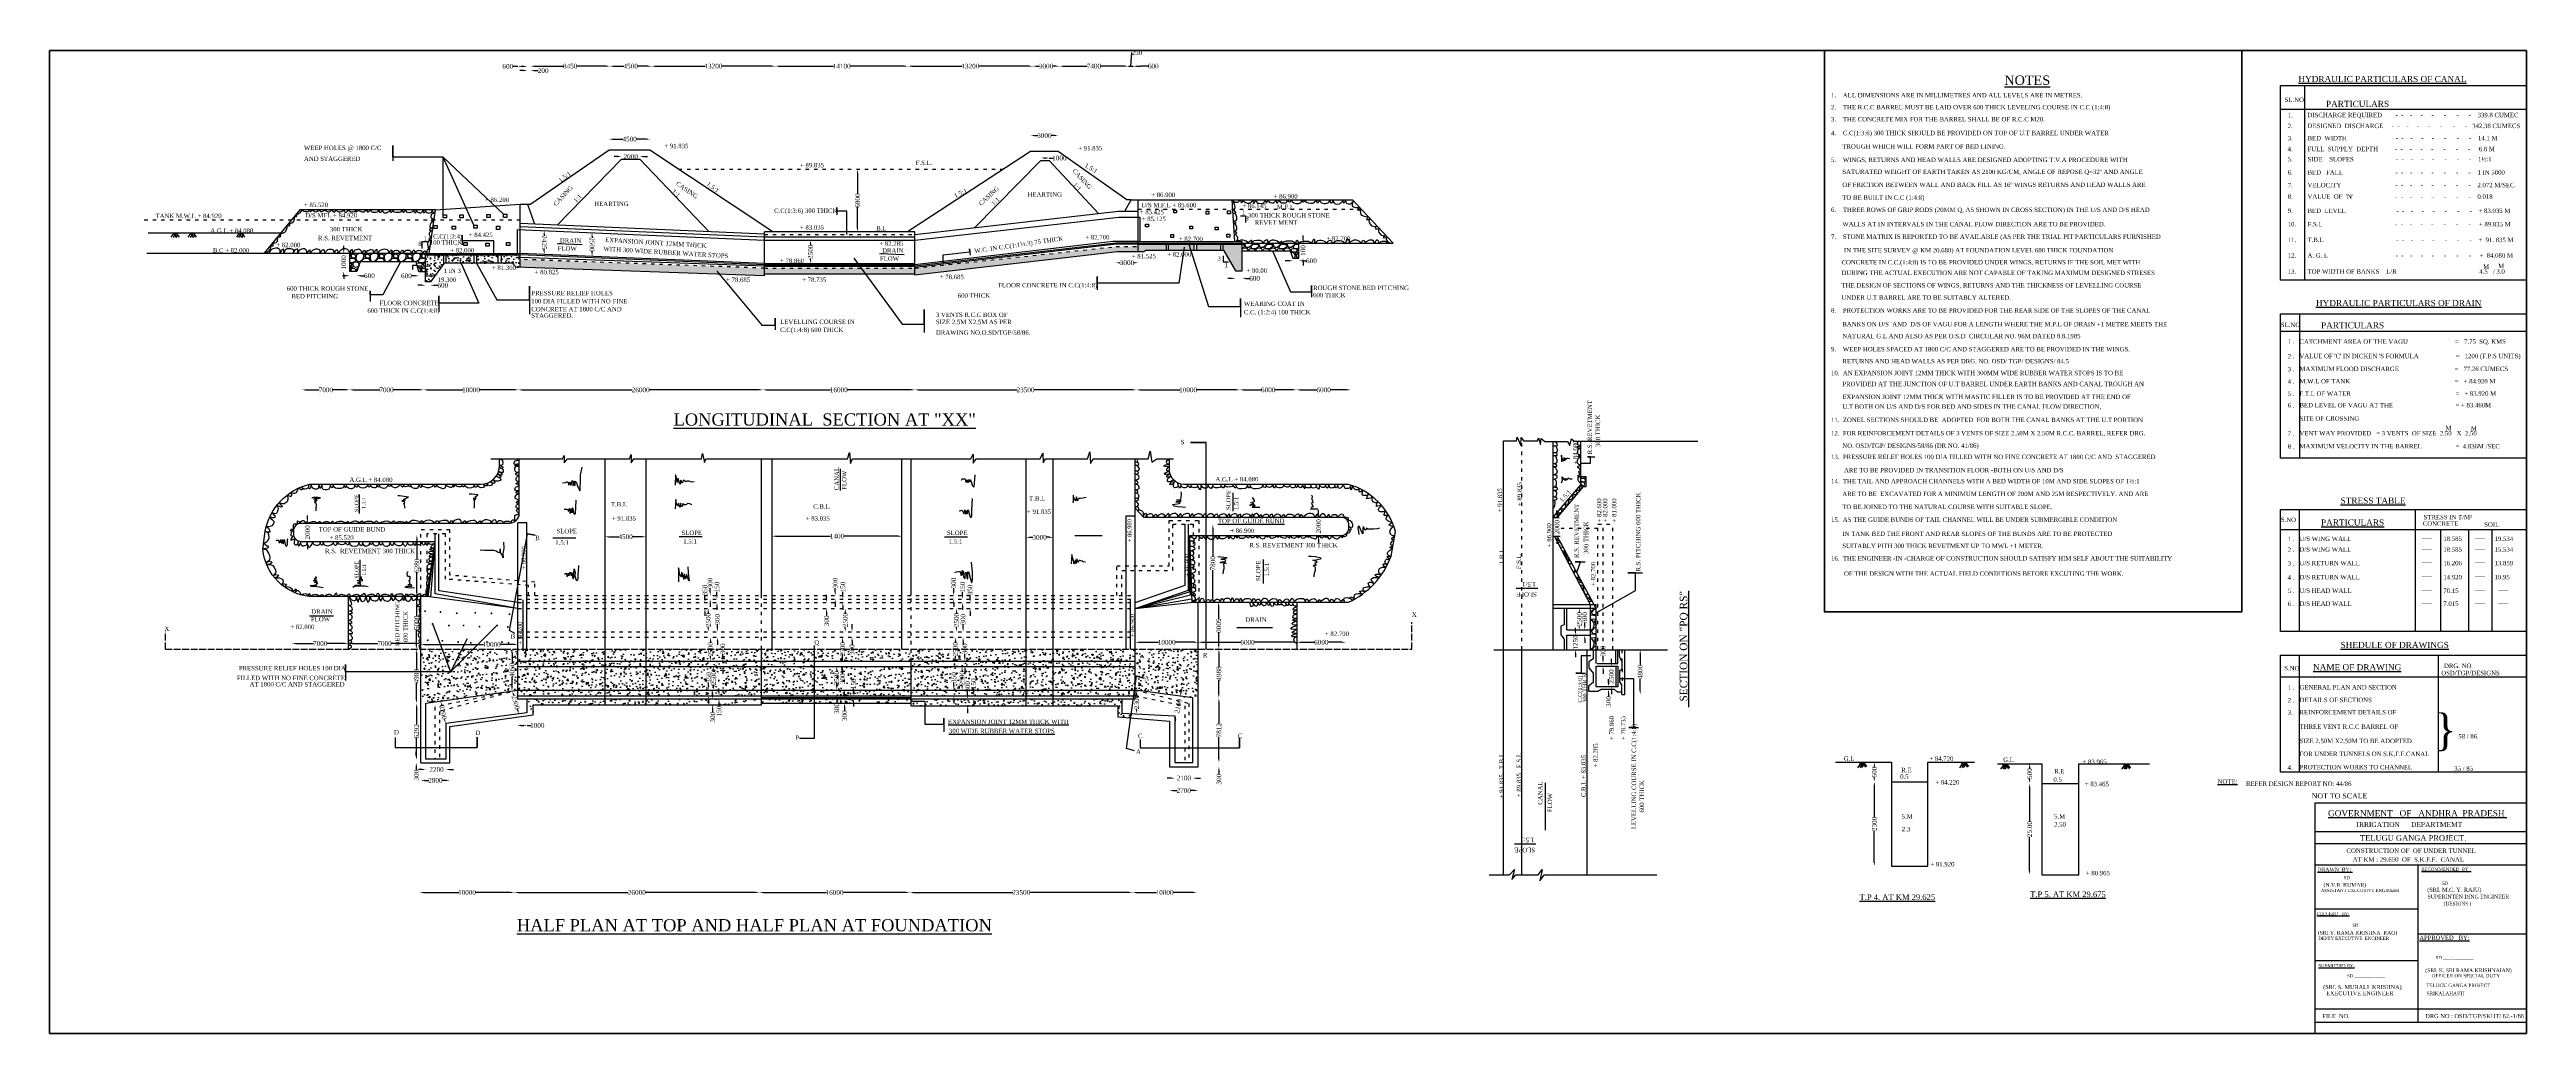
# Model space of a CAD drawing. Header units: millimetres. Extents: x -109570 to 262268, y -246061 to 108364.
# Drawn here: x -1065 to 262268, y 3749 to 108364 of the extents above; entities outside this region: 2.
import ezdxf

# ---------------------------------------------------------------- set-up
doc = ezdxf.new("R2010")
doc.units = ezdxf.units.MM
doc.header["$MEASUREMENT"] = 0
doc.header["$PDMODE"] = 33
doc.header["$PDSIZE"] = 500
doc.linetypes.add('ACAD_ISO03W100', pattern=[30, 12, -18])
doc.linetypes.add('ACAD_ISO04W100', pattern=[30, 24, -3, 0, -3])
for name, color, linetype in [('DIM', 5, 'Continuous'), ('DOT LINE', 3, 'ACAD_ISO03W100'), ('DWG. LINE', 1, 'Continuous'), ('HATCH', 2, 'Continuous'), ('RAILING', 4, 'Continuous'), ('TEXT', 7, 'Continuous'), ('TITLE', 7, 'Continuous')]:
    doc.layers.add(name, color=color, linetype=linetype)
doc.styles.get("Standard").update_dxf_attribs({"font": 'TIMES.TTF', "height": 500})
doc.dimstyles.get("Standard").update_dxf_attribs({"dimtxt": 500, "dimasz": 400, "dimexe": 0.18, "dimexo": 0.0625, "dimgap": 0.09, "dimtad": 0, "dimdec": 0, "dimzin": 0, "dimdsep": 46, "dimtxsty": 'Standard', "dimcen": 0.09, "dimse1": 1, "dimse2": 1, "dimclrd": 5, "dimclre": 5, "dimclrt": 4, "dimadec": 0, "dimazin": 0, "dimtfac": 1, "dimtdec": 0, "dimtofl": 0, "dimtmove": 0, "dimatfit": 3, "dimfxl": 1, "dimtolj": 1, "dimtzin": 0, "dimarcsym": 0})
pattern_1 = [(228.0128, (1080, 1500), (-11999.99735, -13500.00201), [201.804, -19978.632]), (184.9697, (945, 1350), (18000.001577, 1499.98696), [346.302, -34283.887]), (132.5104, (600, 1320), (14999.98608, -16500.01301), [244.182, -24174.048]), (267.2737, (15, 945), (1499.994027, 30000.000442), [315.357, -31220.337]), (292.8337, (0, 630), (-7500.014858, 17999.994618), [309.233, -30614.06]), (357.2737, (120, 345), (-30000.000442, 1499.994027), [315.357, -31220.337]), (37.6942, (435, 330), (-19500.011018, -14999.985608), [417.043, -41287.274]), (72.2553, (765, 585), (10500.016144, 32999.994347), [393.732, -38979.482]), (121.4296, (885, 960), (-12000.01235, 19499.992555), [316.425, -31326.11]), (175.2364, (720, 1230), (16500.00142, -1499.9873), [361.248, -17701.144]), (222.3974, (360, 1260), (-18000.011027, -16499.988123), [467.172, -46250.062]), (138.8141, (1500, 930), (-10500.00442, 8999.99597), [159.452, -15785.766]), (171.4692, (1380, 1035), (19499.997427, -3000.011865), [303.356, -30032.267]), (225, (1080, 1080), (-2e-13, -1500.0005), [212.131, -1909.188]), (203.1986, (975, 1260), (7499.9996, 3000.002), [114.237, -11309.423]), (291.8014, (870, 1215), (-1499.99987, 4500.0004), [161.554, -7916.193]), (30.9638, (930, 1065), (4499.99703, 3000.00373), [262.394, -8484.034]), (161.5651, (1155, 1200), (3000.0007, -1499.9976), [189.737, -4553.68]), (16.3895, (0, 1215), (15000.003298, 4499.989065), [265.8, -26314.268]), (70.3462, (255, 1290), (-5999.99287, -16500.003203), [222.992, -22076.112]), (293.1986, (1155, 1500), (-3000.002, 7499.9996), [228.472, -11195.187]), (343.6105, (1245, 1290), (-15000.003298, 4499.989065), [265.8, -26314.268]), (339.444, (0, 285), (-7500.00277, 2999.994), [256.32, -12559.686]), (294.7751, (240, 195), (-7499.988284, 16500.00513), [214.767, -21261.964]), (66.8014, (1170, 0), (3000.002, 7499.9996), [228.472, -11195.187]), (17.354, (1260, 210), (-19500.00303, -5999.991753), [251.446, -24893.136]), (69.444, (435, 0), (-2999.994, -7500.00277), [128.16, -12687.846]), (101.3099, (1080, 0), (-1499.99645, 6000.00113), [76.485, -7572.043]), (165.9638, (1065, 75), (4500.0008, -1499.9971), [309.233, -5875.425]), (186.009, (765, 150), (14999.999626, 1499.998976), [286.575, -28370.885]), (303.6901, (930, 930), (-1500.002, 2999.9993), [216.333, -5191.993]), (353.1572, (1050, 750), (25499.999048, -3000.011997), [377.691, -37391.344]), (60.9454, (1425, 705), (-6000.00004, -10500.00058), [154.434, -15289.011]), (90, (1500, 840), (-1500, 1500), [90, -1410]), (120.2564, (735, 195), (5999.99233, -10500.003684), [208.386, -20630.28]), (48.0128, (630, 375), (11999.99735, 13500.00201), [403.608, -19776.828]), (0, (900, 675), (1500, 1500), [390, -1110]), (325.3048, (1290, 675), (-14999.99139, 10500.012914), [237.171, -23479.911]), (254.0546, (1485, 540), (-1499.99983, -6000.0002), [218.403, -10701.762]), (207.646, (1425, 330), (-28499.99371, -15000.01157), [355.598, -35204.211]), (175.4261, (1110, 165), (-19500.000837, 1499.992202), [376.199, -37243.611])]
pattern_2 = [(50, (0, 0), (1075.8903, -94.128), [112.5, -1237.5]), (355, (0, 0), (-208.127, 1128.288), [90, -990]), (100.4514, (89.7, -7.8), (867.764, 1034.159), [95.61, -1051.713]), (46.1842, (0, 300), (1600.862, -248.279), [168.75, -1856.25]), (96.6356, (133.4, 279.3), (1401.994, 1461.177), [143.415, -1577.57]), (351.1842, (0, 300), (1401.993, 1461.178), [135, -1485]), (21, (150, 225), (895.3606, -603.9283), [112.5, -1237.5]), (326, (150, 225), (364.973, 1087.725), [90, -990]), (71.4514, (224.6, 174.7), (1260.334, 483.796), [95.61, -1051.713]), (37.5, (0, 0), (18.2398, 499.3408), [0, -978, 0, -1005, 0, -993.75]), (7.5, (0, 0), (394.6043, 591.6176), [0, -573, 0, -955.5, 0, -378.75]), (327.5, (-334.5, 0), (800.7337, -33.8323), [0, -375, 0, -1170, 0, -1552.5]), (317.5, (-484.5, 0), (874.7793, 150.1575), [0, -487.5, 0, -777, 0, -1102.5])]
pattern_3 = [(228.0128, (1440, 2000), (-15999.99646, -18000.00268), [269.072, -26638.176]), (184.9697, (1260, 1800), (24000.002103, 1999.982614), [461.736, -45711.85]), (132.5104, (800, 1760), (19999.98144, -22000.01735), [325.576, -32232.064]), (267.2737, (20, 1260), (1999.992035, 40000.00059), [420.476, -41627.116]), (292.8337, (0, 840), (-10000.01981, 23999.992824), [412.31, -40818.746]), (357.2737, (160, 460), (-40000.00059, 1999.992035), [420.476, -41627.116]), (37.6942, (580, 440), (-26000.01469, -19999.98081), [556.058, -55049.698]), (72.2553, (1020, 780), (14000.021525, 43999.992462), [524.976, -51972.642]), (121.4296, (1180, 1280), (-16000.01647, 25999.990073), [421.9, -41768.146]), (175.2364, (960, 1640), (22000.0019, -1999.98307), [481.664, -23601.526]), (222.3974, (480, 1680), (-24000.014702, -21999.984164), [622.896, -61666.75]), (138.8141, (2000, 1240), (-14000.0059, 11999.99463), [212.602, -21047.688]), (171.4692, (1840, 1380), (25999.99657, -4000.01582), [404.474, -40043.022]), (225, (1440, 1440), (-2e-13, -2000.001), [282.842, -2545.584]), (203.1986, (1300, 1680), (9999.99946, 4000.00265), [152.316, -15079.23]), (291.8014, (1160, 1620), (-1999.9998, 6000.00055), [215.406, -10554.924]), (30.9638, (1240, 1420), (5999.99604, 4000.005), [349.858, -11312.046]), (161.5651, (1540, 1600), (4000.0009, -1999.9968), [252.982, -6071.574]), (16.3895, (0, 1620), (20000.0044, 5999.98542), [354.4, -35085.69]), (70.3462, (340, 1720), (-7999.9905, -22000.00427), [297.322, -29434.816]), (293.1986, (1540, 2000), (-4000.00265, 9999.99946), [304.63, -14926.916]), (343.6105, (1660, 1720), (-20000.0044, 5999.98542), [354.4, -35085.69]), (339.444, (0, 380), (-10000.0037, 3999.992), [341.76, -16746.248]), (294.7751, (320, 260), (-9999.98438, 22000.00684), [286.356, -28349.286]), (66.8014, (1560, 0), (4000.00265, 9999.99946), [304.63, -14926.916]), (17.354, (1680, 280), (-26000.00404, -7999.989005), [335.262, -33190.848]), (69.444, (580, 0), (-3999.992, -10000.0037), [170.88, -16917.128]), (101.3099, (1440, 0), (-1999.9953, 8000.0015), [101.98, -10096.058]), (165.9638, (1420, 100), (6000.0011, -1999.9961), [412.31, -7833.9]), (186.009, (1020, 200), (19999.9995, 1999.998635), [382.1, -37827.846]), (303.6901, (1240, 1240), (-2000.0027, 3999.9991), [288.444, -6922.658]), (353.1572, (1400, 1000), (33999.99873, -4000.015996), [503.588, -49855.126]), (60.9454, (1900, 940), (-8000.00005, -14000.00077), [205.912, -20385.348]), (90, (2000, 1120), (-2000, 2000), [120, -1880]), (120.2564, (980, 260), (7999.98977, -14000.00491), [277.848, -27507.04]), (48.0128, (840, 500), (15999.99646, 18000.00268), [538.144, -26369.104]), (0, (1200, 900), (2000, 2000), [520, -1480]), (325.3048, (1720, 900), (-19999.98852, 14000.01722), [316.228, -31306.548]), (254.0546, (1980, 720), (-1999.9998, -8000.00025), [291.204, -14269.016]), (207.646, (1900, 440), (-37999.991614, -20000.015426), [474.13, -46938.948]), (175.4261, (1480, 220), (-26000.001117, 1999.989602), [501.598, -49658.148])]
pattern_4 = [(50, (0, 0), (1434.52, -125.504), [150, -1650]), (355, (0, 0), (-277.503, 1504.384), [120, -1320]), (100.4514, (119.5, -10.5), (1157.019, 1378.879), [127.48, -1402.284]), (46.1842, (0, 400), (2134.482, -331.038), [225, -2475]), (96.6356, (177.9, 372.4), (1869.325, 1948.236), [191.22, -2103.426]), (351.1842, (0, 400), (1869.324, 1948.237), [180, -1980]), (21, (200, 300), (1193.814, -805.238), [150, -1650]), (326, (200, 300), (486.63, 1450.3), [120, -1320]), (71.4514, (299.5, 232.9), (1680.445, 645.061), [127.48, -1402.284]), (37.5, (0, 0), (24.3197, 665.7877), [0, -1304, 0, -1340, 0, -1325]), (7.5, (0, 0), (526.139, 788.8234), [0, -764, 0, -1274, 0, -505]), (327.5, (-446, 0), (1067.6449, -45.1097), [0, -500, 0, -1560, 0, -2070]), (317.5, (-646, 0), (1166.3723, 200.21), [0, -650, 0, -1036, 0, -1470])]

# ---------------------------------------------------------------- blocks, each defined once
blk = doc.blocks.new('*D2')
at = {"layer": 'Defpoints', "color": 0}
for p in [(30212, 86692), (30869, 86692), (30869, 84778)]:
    blk.add_point(p, dxfattribs=at)
at = {"layer": 'DIM', "color": 5, "lineweight": -2}
for p, q in [((30212, 87092), (30212, 87492)), ((30212, 84378), (30212, 83978))]:
    blk.add_line(p, q, dxfattribs=at)
at = {"layer": 'DIM', "color": 5}
for points in [[(30146, 87092), (30279, 87092), (30212, 86692)], [(30146, 84378), (30279, 84378), (30212, 84778)]]:
    blk.add_solid(points, dxfattribs=at)
at = {"layer": 'DIM', "color": 4, "insert": (30212, 85735), "char_height": 500, "attachment_point": 5, "rotation": 90}
blk.add_mtext('\\A1;1000', dxfattribs=at)
blk = doc.blocks.new('*D3')
at = {"layer": 'Defpoints', "color": 0}
for p in [(30869, 84778), (31618, 84778), (31618, 84311)]:
    blk.add_point(p, dxfattribs=at)
at = {"layer": 'DIM', "color": 5, "lineweight": -2}
for p, q in [((30469, 84311), (30069, 84311)), ((32018, 84311), (32418, 84311))]:
    blk.add_line(p, q, dxfattribs=at)
at = {"layer": 'DIM', "color": 5}
for points in [[(30469, 84378), (30469, 84244), (30869, 84311)], [(32018, 84378), (32018, 84244), (31618, 84311)]]:
    blk.add_solid(points, dxfattribs=at)
at = {"layer": 'DIM', "color": 4, "insert": (32943, 84311), "char_height": 500, "attachment_point": 5}
blk.add_mtext('\\A1;600', dxfattribs=at)
blk = doc.blocks.new('*D4')
at = {"layer": 'Defpoints', "color": 0}
for p in [(38199, 84716), (38903, 84716), (38903, 84301)]:
    blk.add_point(p, dxfattribs=at)
at = {"layer": 'DIM', "color": 5, "lineweight": -2}
for p, q in [((37799, 84301), (37399, 84301)), ((39303, 84301), (39703, 84301))]:
    blk.add_line(p, q, dxfattribs=at)
at = {"layer": 'DIM', "color": 5}
for points in [[(37799, 84368), (37799, 84234), (38199, 84301)], [(39303, 84368), (39303, 84234), (38903, 84301)]]:
    blk.add_solid(points, dxfattribs=at)
at = {"layer": 'DIM', "color": 4, "insert": (36875, 84301), "char_height": 500, "attachment_point": 5}
blk.add_mtext('\\A1;600', dxfattribs=at)
blk = doc.blocks.new('*D5')
at = {"layer": 'Defpoints', "color": 0}
for p in [(38903, 83674), (39425, 83674), (39425, 83300)]:
    blk.add_point(p, dxfattribs=at)
at = {"layer": 'DIM', "color": 5, "lineweight": -2}
for p, q in [((38503, 83300), (38103, 83300)), ((39825, 83300), (40225, 83300))]:
    blk.add_line(p, q, dxfattribs=at)
at = {"layer": 'DIM', "color": 5}
for points in [[(38503, 83366), (38503, 83233), (38903, 83300)], [(39825, 83366), (39825, 83233), (39425, 83300)]]:
    blk.add_solid(points, dxfattribs=at)
at = {"layer": 'DIM', "color": 4, "insert": (40750, 83300), "char_height": 500, "attachment_point": 5}
blk.add_mtext('\\A1;600', dxfattribs=at)
blk = doc.blocks.new('*D6')
at = {"layer": 'Defpoints', "color": 0}
for p in [(51376, 89119), (51378, 86593), (51527, 86593)]:
    blk.add_point(p, dxfattribs=at)
at = {"layer": 'DIM', "color": 5, "lineweight": -2}
for p, q in [((51526, 88719), (51526, 88562)), ((51527, 86993), (51527, 87150))]:
    blk.add_line(p, q, dxfattribs=at)
at = {"layer": 'DIM', "color": 5}
for points in [[(51592, 88719), (51459, 88719), (51525, 89119)], [(51594, 86993), (51460, 86993), (51527, 86593)]]:
    blk.add_solid(points, dxfattribs=at)
at = {"layer": 'DIM', "color": 4, "insert": (51526, 87856), "char_height": 500, "attachment_point": 5, "rotation": 270.03894}
blk.add_mtext('\\A1;2425', dxfattribs=at)
blk = doc.blocks.new('*D7')
at = {"layer": 'Defpoints', "color": 0}
for p in [(56458, 88901), (56462, 86382), (56614, 86382)]:
    blk.add_point(p, dxfattribs=at)
at = {"layer": 'DIM', "color": 5, "lineweight": -2}
for p, q in [((56610, 88502), (56610, 88359)), ((56613, 86782), (56613, 86924))]:
    blk.add_line(p, q, dxfattribs=at)
at = {"layer": 'DIM', "color": 5}
for points in [[(56677, 88502), (56543, 88501), (56609, 88902)], [(56680, 86782), (56546, 86782), (56614, 86382)]]:
    blk.add_solid(points, dxfattribs=at)
at = {"layer": 'DIM', "color": 4, "insert": (56611, 87642), "char_height": 500, "attachment_point": 5, "rotation": 270.09198}
blk.add_mtext('\\A1;2500', dxfattribs=at)
blk = doc.blocks.new('*D8')
at = {"layer": 'Defpoints', "color": 0}
for p in [(58436, 97649), (62771, 98832), (62771, 97649)]:
    blk.add_point(p, dxfattribs=at)
at = {"layer": 'DIM', "color": 5, "lineweight": -2}
for p, q in [((58836, 98832), (59884, 98832)), ((62371, 98832), (61323, 98832))]:
    blk.add_line(p, q, dxfattribs=at)
at = {"layer": 'DIM', "color": 5}
for points in [[(58836, 98898), (58836, 98765), (58436, 98832)], [(62371, 98898), (62371, 98765), (62771, 98832)]]:
    blk.add_solid(points, dxfattribs=at)
at = {"layer": 'DIM', "color": 4, "insert": (60603, 98832), "char_height": 500, "attachment_point": 5}
blk.add_mtext('\\A1;4500', dxfattribs=at)
blk = doc.blocks.new('*D9')
at = {"layer": 'Defpoints', "color": 0}
for p in [(59748, 96713), (61693, 96983), (61693, 96713)]:
    blk.add_point(p, dxfattribs=at)
at = {"layer": 'DIM', "color": 5, "lineweight": -2}
for p, q in [((59348, 96983), (58948, 96983)), ((62093, 96983), (62493, 96983))]:
    blk.add_line(p, q, dxfattribs=at)
at = {"layer": 'DIM', "color": 5}
for points in [[(59348, 97050), (59348, 96917), (59748, 96983)], [(62093, 97050), (62093, 96917), (61693, 96983)]]:
    blk.add_solid(points, dxfattribs=at)
at = {"layer": 'DIM', "color": 4, "insert": (60721, 96983), "char_height": 500, "attachment_point": 5}
blk.add_mtext('\\A1;2000', dxfattribs=at)
blk = doc.blocks.new('*D10')
at = {"layer": 'Defpoints', "color": 0}
for p in [(80131, 88110), (79838, 85615), (80152, 85615)]:
    blk.add_point(p, dxfattribs=at)
at = {"layer": 'DIM', "color": 5, "lineweight": -2}
for p, q in [((79838, 87710), (79838, 87580)), ((79838, 86015), (79838, 86145))]:
    blk.add_line(p, q, dxfattribs=at)
at = {"layer": 'DIM', "color": 5}
for points in [[(79771, 87710), (79905, 87710), (79838, 88110)], [(79771, 86015), (79905, 86015), (79838, 85615)]]:
    blk.add_solid(points, dxfattribs=at)
at = {"layer": 'DIM', "color": 4, "insert": (79838, 86862), "char_height": 500, "attachment_point": 5, "rotation": 90}
blk.add_mtext('\\A1;2500', dxfattribs=at)
blk = doc.blocks.new('*D11')
at = {"layer": 'Defpoints', "color": 0}
for p in [(84841, 95628), (84841, 95628), (84804, 88979)]:
    blk.add_point(p, dxfattribs=at)
at = {"layer": 'DIM', "color": 5, "lineweight": -2}
for p, q in [((84841, 95228), (84841, 93013)), ((84841, 89379), (84841, 91594))]:
    blk.add_line(p, q, dxfattribs=at)
at = {"layer": 'DIM', "color": 5}
for points in [[(84775, 95228), (84908, 95228), (84841, 95628)], [(84775, 89379), (84908, 89379), (84841, 88979)]]:
    blk.add_solid(points, dxfattribs=at)
at = {"layer": 'DIM', "color": 4, "insert": (84841, 92304), "char_height": 500, "attachment_point": 5, "rotation": 90}
blk.add_mtext('\\A1;6800', dxfattribs=at)
blk = doc.blocks.new('*D12')
at = {"layer": 'Defpoints', "color": 0}
for p in [(103236, 97533), (106168, 99219), (106168, 97533)]:
    blk.add_point(p, dxfattribs=at)
at = {"layer": 'DIM', "color": 5, "lineweight": -2}
for p, q in [((103636, 99219), (103992, 99219)), ((105768, 99219), (105412, 99219))]:
    blk.add_line(p, q, dxfattribs=at)
at = {"layer": 'DIM', "color": 5}
for points in [[(103636, 99285), (103636, 99152), (103236, 99219)], [(105768, 99285), (105768, 99152), (106168, 99219)]]:
    blk.add_solid(points, dxfattribs=at)
at = {"layer": 'DIM', "color": 4, "insert": (104702, 99219), "char_height": 500, "attachment_point": 5}
blk.add_mtext('\\A1;3000', dxfattribs=at)
blk = doc.blocks.new('*D13')
at = {"layer": 'Defpoints', "color": 0}
for p in [(104341, 96582), (105218, 96830), (105218, 96582)]:
    blk.add_point(p, dxfattribs=at)
at = {"layer": 'DIM', "color": 5, "lineweight": -2}
for p, q in [((104741, 96830), (104818, 96830)), ((105218, 96830), (105618, 96830))]:
    blk.add_line(p, q, dxfattribs=at)
at = {"layer": 'DIM', "color": 5}
for points in [[(104741, 96897), (104741, 96763), (104341, 96830)], [(104818, 96897), (104818, 96763), (105218, 96830)]]:
    blk.add_solid(points, dxfattribs=at)
at = {"layer": 'DIM', "color": 4, "insert": (106300, 96830), "char_height": 500, "attachment_point": 5}
blk.add_mtext('\\A1;1000', dxfattribs=at)
blk = doc.blocks.new('*D14')
at = {"layer": 'Defpoints', "color": 0}
for p in [(112298, 85755), (114670, 85755), (114670, 85695)]:
    blk.add_point(p, dxfattribs=at)
at = {"layer": 'DIM', "color": 5, "lineweight": -2}
for p, q in [((112698, 85695), (112774, 85695)), ((114270, 85695), (114194, 85695))]:
    blk.add_line(p, q, dxfattribs=at)
at = {"layer": 'DIM', "color": 5}
for points in [[(112698, 85762), (112698, 85628), (112298, 85695)], [(114270, 85762), (114270, 85628), (114670, 85695)]]:
    blk.add_solid(points, dxfattribs=at)
at = {"layer": 'DIM', "color": 4, "insert": (113484, 85695), "char_height": 500, "attachment_point": 5}
blk.add_mtext('\\A1;3000', dxfattribs=at)
blk = doc.blocks.new('*D15')
at = {"layer": 'Defpoints', "color": 0}
for p in [(125012, 84823), (125726, 84823), (125726, 84034)]:
    blk.add_point(p, dxfattribs=at)
at = {"layer": 'DIM', "color": 5, "lineweight": -2}
for p, q in [((124612, 84034), (124212, 84034)), ((126126, 84034), (126526, 84034))]:
    blk.add_line(p, q, dxfattribs=at)
at = {"layer": 'DIM', "color": 5}
for points in [[(124612, 84100), (124612, 83967), (125012, 84034)], [(126126, 84100), (126126, 83967), (125726, 84034)]]:
    blk.add_solid(points, dxfattribs=at)
at = {"layer": 'DIM', "color": 4, "insert": (127050, 84034), "char_height": 500, "attachment_point": 5}
blk.add_mtext('\\A1;600', dxfattribs=at)
blk = doc.blocks.new('*D16')
at = {"layer": 'Defpoints', "color": 0}
for p in [(131116, 86199), (131770, 86199), (131770, 85902)]:
    blk.add_point(p, dxfattribs=at)
at = {"layer": 'DIM', "color": 5, "lineweight": -2}
for p, q in [((130716, 85902), (130316, 85902)), ((132170, 85902), (132570, 85902))]:
    blk.add_line(p, q, dxfattribs=at)
at = {"layer": 'DIM', "color": 5}
for points in [[(130716, 85969), (130716, 85836), (131116, 85902)], [(132170, 85969), (132170, 85836), (131770, 85902)]]:
    blk.add_solid(points, dxfattribs=at)
at = {"layer": 'DIM', "color": 4, "insert": (133095, 85902), "char_height": 500, "attachment_point": 5}
blk.add_mtext('\\A1;600', dxfattribs=at)
blk = doc.blocks.new('*D17')
at = {"layer": 'Defpoints', "color": 0}
for p in [(131770, 87783), (131770, 86199), (132205, 86199)]:
    blk.add_point(p, dxfattribs=at)
at = {"layer": 'DIM', "color": 5, "lineweight": -2}
for p, q in [((132205, 88183), (132205, 88583)), ((132205, 85799), (132205, 85399))]:
    blk.add_line(p, q, dxfattribs=at)
at = {"layer": 'DIM', "color": 5}
for points in [[(132138, 88183), (132272, 88183), (132205, 87783)], [(132138, 85799), (132272, 85799), (132205, 86199)]]:
    blk.add_solid(points, dxfattribs=at)
at = {"layer": 'DIM', "color": 4, "insert": (132205, 86991), "char_height": 500, "attachment_point": 5, "rotation": 90}
blk.add_mtext('\\A1;100', dxfattribs=at)
blk = doc.blocks.new('*D18')
at = {"layer": 'Defpoints', "color": 0}
for p in [(48732, 106596), (49738, 106596), (49738, 106575)]:
    blk.add_point(p, dxfattribs=at)
at = {"layer": 'DIM', "color": 5, "lineweight": -2}
for p, q in [((48732, 106575), (48176, 106575)), ((49338, 106575), (49132, 106575))]:
    blk.add_line(p, q, dxfattribs=at)
at = {"layer": 'DIM', "color": 5}
for points in [[(49132, 106641), (49132, 106508), (48732, 106575)], [(49338, 106641), (49338, 106508), (49738, 106575)]]:
    blk.add_solid(points, dxfattribs=at)
at = {"layer": 'DIM', "color": 4, "insert": (47651, 106575), "char_height": 500, "attachment_point": 5}
blk.add_mtext('\\A1;600', dxfattribs=at)
blk = doc.blocks.new('*D19')
at = {"layer": 'Defpoints', "color": 0}
for p in [(49738, 106575), (50079, 106575), (50079, 106120)]:
    blk.add_point(p, dxfattribs=at)
at = {"layer": 'DIM', "color": 5, "lineweight": -2}
for p, q in [((49338, 106120), (48938, 106120)), ((50479, 106120), (50879, 106120))]:
    blk.add_line(p, q, dxfattribs=at)
at = {"layer": 'DIM', "color": 5}
for points in [[(49338, 106186), (49338, 106053), (49738, 106120)], [(50479, 106186), (50479, 106053), (50079, 106120)]]:
    blk.add_solid(points, dxfattribs=at)
at = {"layer": 'DIM', "color": 4, "insert": (51412, 106120), "char_height": 500, "attachment_point": 5}
blk.add_mtext('\\A1;200', dxfattribs=at)
blk = doc.blocks.new('*D20')
at = {"layer": 'Defpoints', "color": 0}
for p in [(50079, 106120), (58502, 106594), (58502, 106120)]:
    blk.add_point(p, dxfattribs=at)
at = {"layer": 'DIM', "color": 5, "lineweight": -2}
for p, q in [((50479, 106594), (53588, 106594)), ((58102, 106594), (54993, 106594))]:
    blk.add_line(p, q, dxfattribs=at)
at = {"layer": 'DIM', "color": 5}
for points in [[(50479, 106661), (50479, 106528), (50079, 106594)], [(58102, 106661), (58102, 106528), (58502, 106594)]]:
    blk.add_solid(points, dxfattribs=at)
at = {"layer": 'DIM', "color": 4, "insert": (54290, 106594), "char_height": 500, "attachment_point": 5}
blk.add_mtext('\\A1;8450', dxfattribs=at)
blk = doc.blocks.new('*D21')
at = {"layer": 'Defpoints', "color": 0}
for p in [(58502, 106120), (62933, 106594), (62933, 106383)]:
    blk.add_point(p, dxfattribs=at)
at = {"layer": 'DIM', "color": 5, "lineweight": -2}
for p, q in [((58902, 106594), (59998, 106594)), ((62533, 106594), (61437, 106594))]:
    blk.add_line(p, q, dxfattribs=at)
at = {"layer": 'DIM', "color": 5}
for points in [[(58902, 106661), (58902, 106528), (58502, 106594)], [(62533, 106661), (62533, 106528), (62933, 106594)]]:
    blk.add_solid(points, dxfattribs=at)
at = {"layer": 'DIM', "color": 4, "insert": (60718, 106594), "char_height": 500, "attachment_point": 5}
blk.add_mtext('\\A1;4500', dxfattribs=at)
blk = doc.blocks.new('*D22')
at = {"layer": 'Defpoints', "color": 0}
for p in [(62933, 106383), (76098, 106594), (76098, 106529)]:
    blk.add_point(p, dxfattribs=at)
at = {"layer": 'DIM', "color": 5, "lineweight": -2}
for p, q in [((63333, 106594), (68649, 106594)), ((75698, 106594), (70382, 106594))]:
    blk.add_line(p, q, dxfattribs=at)
at = {"layer": 'DIM', "color": 5}
for points in [[(63333, 106661), (63333, 106528), (62933, 106594)], [(75698, 106661), (75698, 106528), (76098, 106594)]]:
    blk.add_solid(points, dxfattribs=at)
at = {"layer": 'DIM', "color": 4, "insert": (69516, 106594), "char_height": 500, "attachment_point": 5}
blk.add_mtext('\\A1;13200', dxfattribs=at)
blk = doc.blocks.new('*D23')
at = {"layer": 'Defpoints', "color": 0}
for p in [(76098, 106529), (90212, 106594), (90212, 106337)]:
    blk.add_point(p, dxfattribs=at)
at = {"layer": 'DIM', "color": 5, "lineweight": -2}
for p, q in [((76498, 106594), (82289, 106594)), ((89812, 106594), (84022, 106594))]:
    blk.add_line(p, q, dxfattribs=at)
at = {"layer": 'DIM', "color": 5}
for points in [[(76498, 106661), (76498, 106528), (76098, 106594)], [(89812, 106661), (89812, 106528), (90212, 106594)]]:
    blk.add_solid(points, dxfattribs=at)
at = {"layer": 'DIM', "color": 4, "insert": (83155, 106594), "char_height": 500, "attachment_point": 5}
blk.add_mtext('\\A1;14100', dxfattribs=at)
blk = doc.blocks.new('*D24')
at = {"layer": 'Defpoints', "color": 0}
for p in [(90212, 106337), (103453, 106594), (103453, 106077)]:
    blk.add_point(p, dxfattribs=at)
at = {"layer": 'DIM', "color": 5, "lineweight": -2}
for p, q in [((90612, 106594), (95966, 106594)), ((103053, 106594), (97699, 106594))]:
    blk.add_line(p, q, dxfattribs=at)
at = {"layer": 'DIM', "color": 5}
for points in [[(90612, 106661), (90612, 106528), (90212, 106594)], [(103053, 106661), (103053, 106528), (103453, 106594)]]:
    blk.add_solid(points, dxfattribs=at)
at = {"layer": 'DIM', "color": 4, "insert": (96833, 106594), "char_height": 500, "attachment_point": 5}
blk.add_mtext('\\A1;13200', dxfattribs=at)
blk = doc.blocks.new('*D25')
at = {"layer": 'Defpoints', "color": 0}
for p in [(103453, 106077), (106302, 106594), (106302, 106219)]:
    blk.add_point(p, dxfattribs=at)
at = {"layer": 'DIM', "color": 5, "lineweight": -2}
for p, q in [((103853, 106594), (104168, 106594)), ((105902, 106594), (105588, 106594))]:
    blk.add_line(p, q, dxfattribs=at)
at = {"layer": 'DIM', "color": 5}
for points in [[(103853, 106661), (103853, 106528), (103453, 106594)], [(105902, 106661), (105902, 106528), (106302, 106594)]]:
    blk.add_solid(points, dxfattribs=at)
at = {"layer": 'DIM', "color": 4, "insert": (104878, 106594), "char_height": 500, "attachment_point": 5}
blk.add_mtext('\\A1;3000', dxfattribs=at)
blk = doc.blocks.new('*D26')
at = {"layer": 'Defpoints', "color": 0}
for p in [(106302, 106219), (113633, 106594), (113633, 106494)]:
    blk.add_point(p, dxfattribs=at)
at = {"layer": 'DIM', "color": 5, "lineweight": -2}
for p, q in [((106702, 106594), (109256, 106594)), ((113233, 106594), (110679, 106594))]:
    blk.add_line(p, q, dxfattribs=at)
at = {"layer": 'DIM', "color": 5}
for points in [[(106702, 106661), (106702, 106528), (106302, 106594)], [(113233, 106661), (113233, 106528), (113633, 106594)]]:
    blk.add_solid(points, dxfattribs=at)
at = {"layer": 'DIM', "color": 4, "insert": (109968, 106594), "char_height": 500, "attachment_point": 5}
blk.add_mtext('\\A1;7400', dxfattribs=at)
blk = doc.blocks.new('*D27')
at = {"layer": 'Defpoints', "color": 0}
for p in [(113633, 106494), (114148, 106594), (114148, 106377)]:
    blk.add_point(p, dxfattribs=at)
at = {"layer": 'DIM', "color": 5, "lineweight": -2}
for p, q in [((113890, 106594), (114010, 108036)), ((114010, 108036), (114011, 108036)), ((113233, 106594), (112833, 106594)), ((113633, 106594), (114148, 106594)), ((114548, 106594), (114948, 106594))]:
    blk.add_line(p, q, dxfattribs=at)
at = {"layer": 'DIM', "color": 5}
for points in [[(113233, 106661), (113233, 106528), (113633, 106594)], [(114548, 106661), (114548, 106528), (114148, 106594)]]:
    blk.add_solid(points, dxfattribs=at)
at = {"layer": 'DIM', "color": 4, "insert": (114543, 108036), "char_height": 500, "attachment_point": 5}
blk.add_mtext('\\A1;250', dxfattribs=at)
blk = doc.blocks.new('*D28')
at = {"layer": 'Defpoints', "color": 0}
for p in [(114148, 106377), (114951, 106594), (114951, 106463)]:
    blk.add_point(p, dxfattribs=at)
at = {"layer": 'DIM', "color": 5, "lineweight": -2}
for p, q in [((114548, 106594), (114551, 106594)), ((115751, 106594), (114951, 106594))]:
    blk.add_line(p, q, dxfattribs=at)
at = {"layer": 'DIM', "color": 5}
for points in [[(114548, 106661), (114548, 106528), (114148, 106594)], [(114551, 106661), (114551, 106528), (114951, 106594)]]:
    blk.add_solid(points, dxfattribs=at)
at = {"layer": 'DIM', "color": 4, "insert": (116276, 106594), "char_height": 500, "attachment_point": 5}
blk.add_mtext('\\A1;600', dxfattribs=at)
blk = doc.blocks.new('*D29')
at = {"layer": 'Defpoints', "color": 0}
for p in [(25798, 72073), (30826, 72178), (30826, 72073)]:
    blk.add_point(p, dxfattribs=at)
at = {"layer": 'DIM', "color": 5, "lineweight": -2}
for p, q in [((26198, 72178), (27600, 72178)), ((30426, 72178), (29023, 72178))]:
    blk.add_line(p, q, dxfattribs=at)
at = {"layer": 'DIM', "color": 5}
for points in [[(26198, 72244), (26198, 72111), (25798, 72178)], [(30426, 72244), (30426, 72111), (30826, 72178)]]:
    blk.add_solid(points, dxfattribs=at)
at = {"layer": 'DIM', "color": 4, "insert": (28312, 72178), "char_height": 500, "attachment_point": 5}
blk.add_mtext('\\A1;7000', dxfattribs=at)
blk = doc.blocks.new('*D30')
at = {"layer": 'Defpoints', "color": 0}
for p in [(30826, 72073), (38693, 72178), (38693, 71961)]:
    blk.add_point(p, dxfattribs=at)
at = {"layer": 'DIM', "color": 5, "lineweight": -2}
for p, q in [((31226, 72178), (34048, 72178)), ((38293, 72178), (35471, 72178))]:
    blk.add_line(p, q, dxfattribs=at)
at = {"layer": 'DIM', "color": 5}
for points in [[(31226, 72244), (31226, 72111), (30826, 72178)], [(38293, 72244), (38293, 72111), (38693, 72178)]]:
    blk.add_solid(points, dxfattribs=at)
at = {"layer": 'DIM', "color": 4, "insert": (34760, 72178), "char_height": 500, "attachment_point": 5}
blk.add_mtext('\\A1;7000', dxfattribs=at)
blk = doc.blocks.new('*D31')
at = {"layer": 'Defpoints', "color": 0}
for p in [(38693, 71961), (48792, 72178), (48792, 71943)]:
    blk.add_point(p, dxfattribs=at)
at = {"layer": 'DIM', "color": 5, "lineweight": -2}
for p, q in [((39093, 72178), (42876, 72178)), ((48392, 72178), (44609, 72178))]:
    blk.add_line(p, q, dxfattribs=at)
at = {"layer": 'DIM', "color": 5}
for points in [[(39093, 72244), (39093, 72111), (38693, 72178)], [(48392, 72244), (48392, 72111), (48792, 72178)]]:
    blk.add_solid(points, dxfattribs=at)
at = {"layer": 'DIM', "color": 4, "insert": (43743, 72178), "char_height": 500, "attachment_point": 5}
blk.add_mtext('\\A1;10000', dxfattribs=at)
blk = doc.blocks.new('*D32')
at = {"layer": 'Defpoints', "color": 0}
for p in [(48792, 71943), (74772, 72178), (74772, 72087)]:
    blk.add_point(p, dxfattribs=at)
at = {"layer": 'DIM', "color": 5, "lineweight": -2}
for p, q in [((49192, 72178), (60880, 72178)), ((74372, 72178), (62684, 72178))]:
    blk.add_line(p, q, dxfattribs=at)
at = {"layer": 'DIM', "color": 5}
for points in [[(49192, 72244), (49192, 72111), (48792, 72178)], [(74372, 72244), (74372, 72111), (74772, 72178)]]:
    blk.add_solid(points, dxfattribs=at)
at = {"layer": 'DIM', "color": 4, "insert": (61782, 72178), "char_height": 500, "attachment_point": 5}
blk.add_mtext('\\A1;26000', dxfattribs=at)
blk = doc.blocks.new('*D33')
at = {"layer": 'Defpoints', "color": 0}
for p in [(74772, 72087), (90921, 72178), (90921, 72140)]:
    blk.add_point(p, dxfattribs=at)
at = {"layer": 'DIM', "color": 5, "lineweight": -2}
for p, q in [((75172, 72178), (81980, 72178)), ((90521, 72178), (83713, 72178))]:
    blk.add_line(p, q, dxfattribs=at)
at = {"layer": 'DIM', "color": 5}
for points in [[(75172, 72244), (75172, 72111), (74772, 72178)], [(90521, 72244), (90521, 72111), (90921, 72178)]]:
    blk.add_solid(points, dxfattribs=at)
at = {"layer": 'DIM', "color": 4, "insert": (82846, 72178), "char_height": 500, "attachment_point": 5}
blk.add_mtext('\\A1;16000', dxfattribs=at)
blk = doc.blocks.new('*D34')
at = {"layer": 'Defpoints', "color": 0}
for p in [(90921, 72140), (114472, 72178), (114472, 71907)]:
    blk.add_point(p, dxfattribs=at)
at = {"layer": 'DIM', "color": 5, "lineweight": -2}
for p, q in [((91321, 72178), (101795, 72178)), ((114072, 72178), (103598, 72178))]:
    blk.add_line(p, q, dxfattribs=at)
at = {"layer": 'DIM', "color": 5}
for points in [[(91321, 72244), (91321, 72111), (90921, 72178)], [(114072, 72244), (114072, 72111), (114472, 72178)]]:
    blk.add_solid(points, dxfattribs=at)
at = {"layer": 'DIM', "color": 4, "insert": (102697, 72178), "char_height": 500, "attachment_point": 5}
blk.add_mtext('\\A1;23500', dxfattribs=at)
blk = doc.blocks.new('*D35')
at = {"layer": 'Defpoints', "color": 0}
for p in [(114472, 71907), (125488, 72178), (125488, 72104)]:
    blk.add_point(p, dxfattribs=at)
at = {"layer": 'DIM', "color": 5, "lineweight": -2}
for p, q in [((114872, 72178), (119114, 72178)), ((125088, 72178), (120847, 72178))]:
    blk.add_line(p, q, dxfattribs=at)
at = {"layer": 'DIM', "color": 5}
for points in [[(114872, 72244), (114872, 72111), (114472, 72178)], [(125088, 72244), (125088, 72111), (125488, 72178)]]:
    blk.add_solid(points, dxfattribs=at)
at = {"layer": 'DIM', "color": 4, "insert": (119980, 72178), "char_height": 500, "attachment_point": 5}
blk.add_mtext('\\A1;10000', dxfattribs=at)
blk = doc.blocks.new('*D36')
at = {"layer": 'Defpoints', "color": 0}
for p in [(125488, 72104), (131509, 72178), (131509, 72032)]:
    blk.add_point(p, dxfattribs=at)
at = {"layer": 'DIM', "color": 5, "lineweight": -2}
for p, q in [((125888, 72178), (127789, 72178)), ((131109, 72178), (129208, 72178))]:
    blk.add_line(p, q, dxfattribs=at)
at = {"layer": 'DIM', "color": 5}
for points in [[(125888, 72244), (125888, 72111), (125488, 72178)], [(131109, 72244), (131109, 72111), (131509, 72178)]]:
    blk.add_solid(points, dxfattribs=at)
at = {"layer": 'DIM', "color": 4, "insert": (128498, 72178), "char_height": 500, "attachment_point": 5}
blk.add_mtext('\\A1;6000', dxfattribs=at)
blk = doc.blocks.new('*D37')
at = {"layer": 'Defpoints', "color": 0}
for p in [(131509, 72032), (137270, 72178), (137270, 71996)]:
    blk.add_point(p, dxfattribs=at)
at = {"layer": 'DIM', "color": 5, "lineweight": -2}
for p, q in [((131909, 72178), (133680, 72178)), ((136870, 72178), (135099, 72178))]:
    blk.add_line(p, q, dxfattribs=at)
at = {"layer": 'DIM', "color": 5}
for points in [[(131909, 72244), (131909, 72111), (131509, 72178)], [(136870, 72244), (136870, 72111), (137270, 72178)]]:
    blk.add_solid(points, dxfattribs=at)
at = {"layer": 'DIM', "color": 4, "insert": (134389, 72178), "char_height": 500, "attachment_point": 5}
blk.add_mtext('\\A1;6000', dxfattribs=at)
blk = doc.blocks.new('*D38')
at = {"layer": 'Defpoints', "color": 0}
for p in [(26392, 58020), (26312, 56025), (26365, 56025)]:
    blk.add_point(p, dxfattribs=at)
at = {"layer": 'DIM', "color": 5, "lineweight": -2}
for p, q in [((26365, 58420), (26365, 58820)), ((26365, 55625), (26365, 55225))]:
    blk.add_line(p, q, dxfattribs=at)
at = {"layer": 'DIM', "color": 5}
for points in [[(26299, 58420), (26432, 58420), (26365, 58020)], [(26299, 55625), (26432, 55625), (26365, 56025)]]:
    blk.add_solid(points, dxfattribs=at)
at = {"layer": 'DIM', "color": 4, "insert": (26365, 57023), "char_height": 500, "attachment_point": 5, "rotation": 90}
blk.add_mtext('\\A1;2000', dxfattribs=at)
blk = doc.blocks.new('*D39')
at = {"layer": 'Defpoints', "color": 0}
for p in [(24728, 44983), (30692, 45211), (30692, 45022)]:
    blk.add_point(p, dxfattribs=at)
at = {"layer": 'DIM', "color": 5, "lineweight": -2}
for p, q in [((25128, 45211), (26998, 45211)), ((30292, 45211), (28422, 45211))]:
    blk.add_line(p, q, dxfattribs=at)
at = {"layer": 'DIM', "color": 5}
for points in [[(25128, 45278), (25128, 45145), (24728, 45211)], [(30292, 45278), (30292, 45145), (30692, 45211)]]:
    blk.add_solid(points, dxfattribs=at)
at = {"layer": 'DIM', "color": 4, "insert": (27710, 45211), "char_height": 500, "attachment_point": 5}
blk.add_mtext('\\A1;7000', dxfattribs=at)
blk = doc.blocks.new('*D40')
at = {"layer": 'Defpoints', "color": 0}
for p in [(30692, 45211), (38415, 45212), (38415, 45211)]:
    blk.add_point(p, dxfattribs=at)
at = {"layer": 'DIM', "color": 5, "lineweight": -2}
for p, q in [((31092, 45211), (33842, 45211)), ((38015, 45211), (35265, 45211))]:
    blk.add_line(p, q, dxfattribs=at)
at = {"layer": 'DIM', "color": 5}
for points in [[(31092, 45278), (31092, 45145), (30692, 45211)], [(38015, 45278), (38015, 45145), (38415, 45211)]]:
    blk.add_solid(points, dxfattribs=at)
at = {"layer": 'DIM', "color": 4, "insert": (34553, 45211), "char_height": 500, "attachment_point": 5}
blk.add_mtext('\\A1;7000', dxfattribs=at)
blk = doc.blocks.new('*D41')
at = {"layer": 'Defpoints', "color": 0}
for p in [(38946, 32900), (41071, 32900), (41071, 31818)]:
    blk.add_point(p, dxfattribs=at)
at = {"layer": 'DIM', "color": 5, "lineweight": -2}
for p, q in [((38546, 31818), (38146, 31818)), ((41471, 31818), (41871, 31818))]:
    blk.add_line(p, q, dxfattribs=at)
at = {"layer": 'DIM', "color": 5}
for points in [[(38546, 31885), (38546, 31752), (38946, 31818)], [(41471, 31885), (41471, 31752), (41071, 31818)]]:
    blk.add_solid(points, dxfattribs=at)
at = {"layer": 'DIM', "color": 4, "insert": (40081, 31818), "char_height": 500, "attachment_point": 5}
blk.add_mtext('\\A1;2200', dxfattribs=at)
blk = doc.blocks.new('*D42')
at = {"layer": 'Defpoints', "color": 0}
for p in [(38415, 32536), (41504, 32536), (41504, 30660)]:
    blk.add_point(p, dxfattribs=at)
at = {"layer": 'DIM', "color": 5, "lineweight": -2}
for p, q in [((38815, 30660), (39242, 30660)), ((41104, 30660), (40677, 30660))]:
    blk.add_line(p, q, dxfattribs=at)
at = {"layer": 'DIM', "color": 5}
for points in [[(38815, 30726), (38815, 30593), (38415, 30660)], [(41104, 30726), (41104, 30593), (41504, 30660)]]:
    blk.add_solid(points, dxfattribs=at)
at = {"layer": 'DIM', "color": 4, "insert": (39959, 30660), "char_height": 500, "attachment_point": 5}
blk.add_mtext('\\A1;2800', dxfattribs=at)
blk = doc.blocks.new('*D43')
at = {"layer": 'Defpoints', "color": 0}
for p in [(37925, 32536), (38946, 32900), (38949, 32536)]:
    blk.add_point(p, dxfattribs=at)
at = {"layer": 'DIM', "color": 5, "lineweight": -2}
for p, q in [((37925, 33300), (37925, 33700)), ((37925, 32136), (37925, 31736))]:
    blk.add_line(p, q, dxfattribs=at)
at = {"layer": 'DIM', "color": 5}
for points in [[(37858, 33300), (37992, 33300), (37925, 32900)], [(37858, 32136), (37992, 32136), (37925, 32536)]]:
    blk.add_solid(points, dxfattribs=at)
at = {"layer": 'DIM', "color": 4, "insert": (37925, 31210), "char_height": 500, "attachment_point": 5, "rotation": 90}
blk.add_mtext('\\A1;300', dxfattribs=at)
blk = doc.blocks.new('*D44')
at = {"layer": 'Defpoints', "color": 0}
for p in [(37925, 38854), (37953, 38854), (37925, 32900)]:
    blk.add_point(p, dxfattribs=at)
at = {"layer": 'DIM', "color": 5, "lineweight": -2}
for p, q in [((37953, 38454), (37953, 36584)), ((37953, 33300), (37953, 35170))]:
    blk.add_line(p, q, dxfattribs=at)
at = {"layer": 'DIM', "color": 5}
for points in [[(37886, 38454), (38020, 38454), (37953, 38854)], [(37886, 33300), (38020, 33300), (37953, 32900)]]:
    blk.add_solid(points, dxfattribs=at)
at = {"layer": 'DIM', "color": 4, "insert": (37953, 35877), "char_height": 500, "attachment_point": 5, "rotation": 90}
blk.add_mtext('\\A1;6292', dxfattribs=at)
blk = doc.blocks.new('*D46')
at = {"layer": 'Defpoints', "color": 0}
for p in [(37936, 44614), (38066, 44614), (37953, 38854)]:
    blk.add_point(p, dxfattribs=at)
at = {"layer": 'DIM', "color": 5, "lineweight": -2}
for p, q in [((37936, 44214), (37936, 42445)), ((37936, 39254), (37936, 41022))]:
    blk.add_line(p, q, dxfattribs=at)
at = {"layer": 'DIM', "color": 5}
for points in [[(37869, 44214), (38002, 44214), (37936, 44614)], [(37869, 39254), (38002, 39254), (37936, 38854)]]:
    blk.add_solid(points, dxfattribs=at)
at = {"layer": 'DIM', "color": 4, "insert": (37936, 41734), "char_height": 500, "attachment_point": 5, "rotation": 90}
blk.add_mtext('\\A1;4988', dxfattribs=at)
blk = doc.blocks.new('*D47')
at = {"layer": 'Defpoints', "color": 0}
for p in [(37935, 50196), (37938, 50196), (37936, 44614)]:
    blk.add_point(p, dxfattribs=at)
at = {"layer": 'DIM', "color": 5, "lineweight": -2}
for p, q in [((37935, 49796), (37935, 48113)), ((37935, 45014), (37935, 46698))]:
    blk.add_line(p, q, dxfattribs=at)
at = {"layer": 'DIM', "color": 5}
for points in [[(37868, 49796), (38002, 49796), (37935, 50196)], [(37868, 45014), (38002, 45014), (37935, 44614)]]:
    blk.add_solid(points, dxfattribs=at)
at = {"layer": 'DIM', "color": 4, "insert": (37935, 47405), "char_height": 500, "attachment_point": 5, "rotation": 90}
blk.add_mtext('\\A1;5000', dxfattribs=at)
blk = doc.blocks.new('*D48')
at = {"layer": 'Defpoints', "color": 0}
for p in [(37954, 56745), (37990, 56745), (37954, 50196)]:
    blk.add_point(p, dxfattribs=at)
at = {"layer": 'DIM', "color": 5, "lineweight": -2}
for p, q in [((37990, 56345), (37990, 54180)), ((37990, 50596), (37990, 52761))]:
    blk.add_line(p, q, dxfattribs=at)
at = {"layer": 'DIM', "color": 5}
for points in [[(37923, 56345), (38056, 56345), (37990, 56745)], [(37923, 50596), (38056, 50596), (37990, 50196)]]:
    blk.add_solid(points, dxfattribs=at)
at = {"layer": 'DIM', "color": 4, "insert": (37990, 53471), "char_height": 500, "attachment_point": 5, "rotation": 90}
blk.add_mtext('\\A1;6280', dxfattribs=at)
blk = doc.blocks.new('*D49')
at = {"layer": 'Defpoints', "color": 0}
for p in [(40526, 39079), (40559, 39086), (41071, 36697)]:
    blk.add_point(p, dxfattribs=at)
at = {"layer": 'DIM', "color": 5, "lineweight": -2}
for p, q in [((40610, 38688), (40632, 38586)), ((40954, 37081), (40932, 37183))]:
    blk.add_line(p, q, dxfattribs=at)
at = {"layer": 'DIM', "color": 5}
for points in [[(40675, 38702), (40545, 38674), (40526, 39079)], [(41019, 37095), (40889, 37067), (41038, 36690)]]:
    blk.add_solid(points, dxfattribs=at)
at = {"layer": 'DIM', "color": 4, "insert": (40782, 37885), "char_height": 500, "attachment_point": 5, "rotation": 282.08173}
blk.add_mtext('\\A1;2200', dxfattribs=at)
blk = doc.blocks.new('*D50')
at = {"layer": 'Defpoints', "color": 0}
for p in [(38415, 44892), (48738, 45108), (48738, 44925)]:
    blk.add_point(p, dxfattribs=at)
at = {"layer": 'DIM', "color": 5, "lineweight": -2}
for p, q in [((38815, 45108), (45084, 45108)), ((48338, 45108), (46818, 45108))]:
    blk.add_line(p, q, dxfattribs=at)
at = {"layer": 'DIM', "color": 5}
for points in [[(38815, 45174), (38815, 45041), (38415, 45108)], [(48338, 45174), (48338, 45041), (48738, 45108)]]:
    blk.add_solid(points, dxfattribs=at)
at = {"layer": 'DIM', "color": 4, "insert": (45951, 45108), "char_height": 500, "attachment_point": 5}
blk.add_mtext('\\A1;10000', dxfattribs=at)
blk = doc.blocks.new('*D51')
at = {"layer": 'Defpoints', "color": 0}
for p in [(48628, 36429), (49707, 36509), (49707, 36429)]:
    blk.add_point(p, dxfattribs=at)
at = {"layer": 'DIM', "color": 5, "lineweight": -2}
for p, q in [((49028, 36509), (49307, 36509)), ((49707, 36509), (50107, 36509))]:
    blk.add_line(p, q, dxfattribs=at)
at = {"layer": 'DIM', "color": 5}
for points in [[(49028, 36576), (49028, 36443), (48628, 36509)], [(49307, 36576), (49307, 36443), (49707, 36509)]]:
    blk.add_solid(points, dxfattribs=at)
at = {"layer": 'DIM', "color": 4, "insert": (50789, 36509), "char_height": 500, "attachment_point": 5}
blk.add_mtext('\\A1;1000', dxfattribs=at)
blk = doc.blocks.new('*D52')
at = {"layer": 'Defpoints', "color": 0}
for p in [(48145, 40165), (48262, 40198), (48945, 37751)]:
    blk.add_point(p, dxfattribs=at)
at = {"layer": 'DIM', "color": 5, "lineweight": -2}
for p, q in [((48252, 39780), (48293, 39633)), ((48720, 38104), (48679, 38251))]:
    blk.add_line(p, q, dxfattribs=at)
at = {"layer": 'DIM', "color": 5}
for points in [[(48316, 39798), (48188, 39762), (48145, 40165)], [(48784, 38122), (48656, 38086), (48827, 37719)]]:
    blk.add_solid(points, dxfattribs=at)
at = {"layer": 'DIM', "color": 4, "insert": (48486, 38942), "char_height": 500, "attachment_point": 5, "rotation": 285.59731}
blk.add_mtext('\\A1;2300', dxfattribs=at)
blk = doc.blocks.new('*D53')
at = {"layer": 'Defpoints', "color": 0}
for p in [(48097, 44614), (48096, 40174), (48102, 40174)]:
    blk.add_point(p, dxfattribs=at)
at = {"layer": 'DIM', "color": 5, "lineweight": -2}
for p, q in [((48102, 44214), (48102, 43113)), ((48102, 40574), (48102, 41674))]:
    blk.add_line(p, q, dxfattribs=at)
at = {"layer": 'DIM', "color": 5}
for points in [[(48035, 44214), (48169, 44214), (48102, 44614)], [(48035, 40574), (48169, 40574), (48102, 40174)]]:
    blk.add_solid(points, dxfattribs=at)
at = {"layer": 'DIM', "color": 4, "insert": (48102, 42394), "char_height": 500, "attachment_point": 5, "rotation": 90}
blk.add_mtext('\\A1;4050', dxfattribs=at)
blk = doc.blocks.new('*D54')
at = {"layer": 'Defpoints', "color": 0}
for p in [(58003, 56700), (62354, 56557), (62354, 56557)]:
    blk.add_point(p, dxfattribs=at)
at = {"layer": 'DIM', "color": 5, "lineweight": -2}
for p, q in [((58403, 56557), (59459, 56557)), ((61954, 56557), (60898, 56557))]:
    blk.add_line(p, q, dxfattribs=at)
at = {"layer": 'DIM', "color": 5}
for points in [[(58403, 56624), (58403, 56490), (58003, 56557)], [(61954, 56624), (61954, 56490), (62354, 56557)]]:
    blk.add_solid(points, dxfattribs=at)
at = {"layer": 'DIM', "color": 4, "insert": (60178, 56557), "char_height": 500, "attachment_point": 5}
blk.add_mtext('\\A1;4500', dxfattribs=at)
blk = doc.blocks.new('*D55')
at = {"layer": 'Defpoints', "color": 0}
for p in [(69408, 38698), (69434, 39325), (69434, 39325)]:
    blk.add_point(p, dxfattribs=at)
at = {"layer": 'DIM', "color": 5, "lineweight": -2}
for p, q in [((69434, 39725), (69434, 40125)), ((69434, 38298), (69434, 37898))]:
    blk.add_line(p, q, dxfattribs=at)
at = {"layer": 'DIM', "color": 5}
for points in [[(69368, 39725), (69501, 39725), (69434, 39325)], [(69368, 38298), (69501, 38298), (69434, 38698)]]:
    blk.add_solid(points, dxfattribs=at)
at = {"layer": 'DIM', "color": 4, "insert": (69434, 37373), "char_height": 500, "attachment_point": 5, "rotation": 90}
blk.add_mtext('\\A1;300', dxfattribs=at)
blk = doc.blocks.new('*D56')
at = {"layer": 'Defpoints', "color": 0}
for p in [(70107, 39633), (70107, 39325), (70107, 39325)]:
    blk.add_point(p, dxfattribs=at)
at = {"layer": 'DIM', "color": 5, "lineweight": -2}
for p, q in [((70107, 40033), (70107, 40433)), ((70107, 38925), (70107, 38525))]:
    blk.add_line(p, q, dxfattribs=at)
at = {"layer": 'DIM', "color": 5}
for points in [[(70040, 40033), (70174, 40033), (70107, 39633)], [(70040, 38925), (70174, 38925), (70107, 39325)]]:
    blk.add_solid(points, dxfattribs=at)
at = {"layer": 'DIM', "color": 4, "insert": (70107, 38028), "char_height": 500, "attachment_point": 5, "rotation": 90}
blk.add_mtext('\\A1;150', dxfattribs=at)
blk = doc.blocks.new('*D57')
at = {"layer": 'Defpoints', "color": 0}
for p in [(69008, 40266), (69060, 39633), (69102, 40266)]:
    blk.add_point(p, dxfattribs=at)
at = {"layer": 'DIM', "color": 5, "lineweight": -2}
for p, q in [((69008, 40666), (69008, 41066)), ((69008, 39233), (69008, 38833))]:
    blk.add_line(p, q, dxfattribs=at)
at = {"layer": 'DIM', "color": 5}
for points in [[(68942, 40666), (69075, 40666), (69008, 40266)], [(68942, 39233), (69075, 39233), (69008, 39633)]]:
    blk.add_solid(points, dxfattribs=at)
at = {"layer": 'DIM', "color": 4, "insert": (69008, 41592), "char_height": 500, "attachment_point": 5, "rotation": 90}
blk.add_mtext('\\A1;350', dxfattribs=at)
blk = doc.blocks.new('*D59')
at = {"layer": 'Defpoints', "color": 0}
for p in [(69542, 42781), (69606, 42781), (69606, 40266)]:
    blk.add_point(p, dxfattribs=at)
at = {"layer": 'DIM', "color": 5, "lineweight": -2}
for p, q in [((69542, 42381), (69542, 42241)), ((69542, 40666), (69542, 40806))]:
    blk.add_line(p, q, dxfattribs=at)
at = {"layer": 'DIM', "color": 5}
for points in [[(69475, 42381), (69608, 42381), (69542, 42781)], [(69475, 40666), (69608, 40666), (69542, 40266)]]:
    blk.add_solid(points, dxfattribs=at)
at = {"layer": 'DIM', "color": 4, "insert": (69542, 41524), "char_height": 500, "attachment_point": 5, "rotation": 90}
blk.add_mtext('\\A1;2500', dxfattribs=at)
blk = doc.blocks.new('*D60')
at = {"layer": 'Defpoints', "color": 0}
for p in [(70509, 43319), (70530, 43319), (70530, 42781)]:
    blk.add_point(p, dxfattribs=at)
at = {"layer": 'DIM', "color": 5, "lineweight": -2}
for p, q in [((70509, 43719), (70509, 44119)), ((70509, 42381), (70509, 41981))]:
    blk.add_line(p, q, dxfattribs=at)
at = {"layer": 'DIM', "color": 5}
for points in [[(70443, 43719), (70576, 43719), (70509, 43319)], [(70443, 42381), (70576, 42381), (70509, 42781)]]:
    blk.add_solid(points, dxfattribs=at)
at = {"layer": 'DIM', "color": 4, "insert": (70509, 44644), "char_height": 500, "attachment_point": 5, "rotation": 90}
blk.add_mtext('\\A1;300', dxfattribs=at)
blk = doc.blocks.new('*D61')
at = {"layer": 'Defpoints', "color": 0}
for p in [(69207, 45882), (69207, 45882), (69266, 43319)]:
    blk.add_point(p, dxfattribs=at)
at = {"layer": 'DIM', "color": 5, "lineweight": -2}
for p, q in [((69207, 45482), (69207, 45317)), ((69207, 43719), (69207, 43883))]:
    blk.add_line(p, q, dxfattribs=at)
at = {"layer": 'DIM', "color": 5}
for points in [[(69141, 45482), (69274, 45482), (69207, 45882)], [(69141, 43719), (69274, 43719), (69207, 43319)]]:
    blk.add_solid(points, dxfattribs=at)
at = {"layer": 'DIM', "color": 4, "insert": (69207, 44600), "char_height": 500, "attachment_point": 5, "rotation": 90}
blk.add_mtext('\\A1;2500', dxfattribs=at)
blk = doc.blocks.new('*D62')
at = {"layer": 'Defpoints', "color": 0}
for p in [(69922, 45882), (69937, 46458), (69966, 46458)]:
    blk.add_point(p, dxfattribs=at)
at = {"layer": 'DIM', "color": 5, "lineweight": -2}
for p, q in [((69937, 46858), (69937, 47258)), ((69937, 45482), (69937, 45082))]:
    blk.add_line(p, q, dxfattribs=at)
at = {"layer": 'DIM', "color": 5}
for points in [[(69870, 46858), (70004, 46858), (69937, 46458)], [(69870, 45482), (70004, 45482), (69937, 45882)]]:
    blk.add_solid(points, dxfattribs=at)
at = {"layer": 'DIM', "color": 4, "insert": (69937, 47783), "char_height": 500, "attachment_point": 5, "rotation": 90}
blk.add_mtext('\\A1;300', dxfattribs=at)
blk = doc.blocks.new('*D63')
at = {"layer": 'Defpoints', "color": 0}
for p in [(68959, 48941), (68974, 48941), (68989, 46458)]:
    blk.add_point(p, dxfattribs=at)
at = {"layer": 'DIM', "color": 5, "lineweight": -2}
for p, q in [((68974, 48541), (68974, 48417)), ((68974, 46858), (68974, 46982))]:
    blk.add_line(p, q, dxfattribs=at)
at = {"layer": 'DIM', "color": 5}
for points in [[(68907, 48541), (69041, 48541), (68974, 48941)], [(68907, 46858), (69041, 46858), (68974, 46458)]]:
    blk.add_solid(points, dxfattribs=at)
at = {"layer": 'DIM', "color": 4, "insert": (68974, 47699), "char_height": 500, "attachment_point": 5, "rotation": 90}
blk.add_mtext('\\A1;2500', dxfattribs=at)
blk = doc.blocks.new('*D64')
at = {"layer": 'Defpoints', "color": 0}
for p in [(68610, 49575), (68887, 49575), (68974, 48941)]:
    blk.add_point(p, dxfattribs=at)
at = {"layer": 'DIM', "color": 5, "lineweight": -2}
for p, q in [((68610, 49975), (68610, 50375)), ((68610, 48541), (68610, 48141))]:
    blk.add_line(p, q, dxfattribs=at)
at = {"layer": 'DIM', "color": 5}
for points in [[(68543, 49975), (68677, 49975), (68610, 49575)], [(68543, 48541), (68677, 48541), (68610, 48941)]]:
    blk.add_solid(points, dxfattribs=at)
at = {"layer": 'DIM', "color": 4, "insert": (68610, 50900), "char_height": 500, "attachment_point": 5, "rotation": 90}
blk.add_mtext('\\A1;350', dxfattribs=at)
blk = doc.blocks.new('*D65')
at = {"layer": 'Defpoints', "color": 0}
for p in [(69835, 49575), (69864, 49920), (69894, 49920)]:
    blk.add_point(p, dxfattribs=at)
at = {"layer": 'DIM', "color": 5, "lineweight": -2}
for p, q in [((69894, 50320), (69894, 50720)), ((69894, 49175), (69894, 48775))]:
    blk.add_line(p, q, dxfattribs=at)
at = {"layer": 'DIM', "color": 5}
for points in [[(69827, 50320), (69960, 50320), (69894, 49920)], [(69827, 49175), (69960, 49175), (69894, 49575)]]:
    blk.add_solid(points, dxfattribs=at)
at = {"layer": 'DIM', "color": 4, "insert": (69894, 51218), "char_height": 500, "attachment_point": 5, "rotation": 90}
blk.add_mtext('\\A1;150', dxfattribs=at)
blk = doc.blocks.new('*D67')
at = {"layer": 'Defpoints', "color": 0}
for p in [(69172, 50304), (69172, 50304), (69172, 49920)]:
    blk.add_point(p, dxfattribs=at)
at = {"layer": 'DIM', "color": 5, "lineweight": -2}
for p, q in [((69172, 50704), (69172, 51104)), ((69172, 49520), (69172, 49120))]:
    blk.add_line(p, q, dxfattribs=at)
at = {"layer": 'DIM', "color": 5}
for points in [[(69106, 50704), (69239, 50704), (69172, 50304)], [(69106, 49520), (69239, 49520), (69172, 49920)]]:
    blk.add_solid(points, dxfattribs=at)
at = {"layer": 'DIM', "color": 4, "insert": (69172, 51630), "char_height": 500, "attachment_point": 5, "rotation": 90}
blk.add_mtext('\\A1;300', dxfattribs=at)
blk = doc.blocks.new('*D68')
at = {"layer": 'Defpoints', "color": 0}
for p in [(75746, 56566), (89562, 56618), (89562, 56586)]:
    blk.add_point(p, dxfattribs=at)
at = {"layer": 'DIM', "color": 5, "lineweight": -2}
for p, q in [((76146, 56618), (81972, 56618)), ((89162, 56618), (83336, 56618))]:
    blk.add_line(p, q, dxfattribs=at)
at = {"layer": 'DIM', "color": 5}
for points in [[(76146, 56685), (76146, 56551), (75746, 56618)], [(89162, 56685), (89162, 56551), (89562, 56618)]]:
    blk.add_solid(points, dxfattribs=at)
at = {"layer": 'DIM', "color": 4, "insert": (82654, 56618), "char_height": 500, "attachment_point": 5}
blk.add_mtext('\\A1;1400', dxfattribs=at)
blk = doc.blocks.new('*D69')
at = {"layer": 'Defpoints', "color": 0}
for p in [(82449, 50304), (82463, 50304), (82463, 49920)]:
    blk.add_point(p, dxfattribs=at)
at = {"layer": 'DIM', "color": 5, "lineweight": -2}
for p, q in [((82463, 50704), (82463, 51104)), ((82463, 49520), (82463, 49120))]:
    blk.add_line(p, q, dxfattribs=at)
at = {"layer": 'DIM', "color": 5}
for points in [[(82396, 50704), (82530, 50704), (82463, 50304)], [(82396, 49520), (82530, 49520), (82463, 49920)]]:
    blk.add_solid(points, dxfattribs=at)
at = {"layer": 'DIM', "color": 4, "insert": (82463, 51630), "char_height": 500, "attachment_point": 5, "rotation": 90}
blk.add_mtext('\\A1;300', dxfattribs=at)
blk = doc.blocks.new('*D70')
at = {"layer": 'Defpoints', "color": 0}
for p in [(83279, 49920), (83279, 49920), (83286, 49575)]:
    blk.add_point(p, dxfattribs=at)
at = {"layer": 'DIM', "color": 5, "lineweight": -2}
for p, q in [((83279, 50320), (83279, 50720)), ((83279, 49175), (83279, 48775))]:
    blk.add_line(p, q, dxfattribs=at)
at = {"layer": 'DIM', "color": 5}
for points in [[(83212, 50320), (83345, 50320), (83279, 49920)], [(83212, 49175), (83345, 49175), (83279, 49575)]]:
    blk.add_solid(points, dxfattribs=at)
at = {"layer": 'DIM', "color": 4, "insert": (83279, 51218), "char_height": 500, "attachment_point": 5, "rotation": 90}
blk.add_mtext('\\A1;150', dxfattribs=at)
blk = doc.blocks.new('*D71')
at = {"layer": 'Defpoints', "color": 0}
for p in [(81547, 49575), (81547, 48941), (81547, 48941)]:
    blk.add_point(p, dxfattribs=at)
at = {"layer": 'DIM', "color": 5, "lineweight": -2}
for p, q in [((81547, 49975), (81547, 50375)), ((81547, 48541), (81547, 48141))]:
    blk.add_line(p, q, dxfattribs=at)
at = {"layer": 'DIM', "color": 5}
for points in [[(81481, 49975), (81614, 49975), (81547, 49575)], [(81481, 48541), (81614, 48541), (81547, 48941)]]:
    blk.add_solid(points, dxfattribs=at)
at = {"layer": 'DIM', "color": 4, "insert": (81547, 47615), "char_height": 500, "attachment_point": 5, "rotation": 90}
blk.add_mtext('\\A1;300', dxfattribs=at)
blk = doc.blocks.new('*D72')
at = {"layer": 'Defpoints', "color": 0}
for p in [(83414, 48941), (83435, 46458), (83532, 46458)]:
    blk.add_point(p, dxfattribs=at)
at = {"layer": 'DIM', "color": 5, "lineweight": -2}
for p, q in [((83532, 48541), (83532, 48417)), ((83532, 46858), (83532, 46982))]:
    blk.add_line(p, q, dxfattribs=at)
at = {"layer": 'DIM', "color": 5}
for points in [[(83465, 48541), (83599, 48541), (83532, 48941)], [(83465, 46858), (83599, 46858), (83532, 46458)]]:
    blk.add_solid(points, dxfattribs=at)
at = {"layer": 'DIM', "color": 4, "insert": (83532, 47699), "char_height": 500, "attachment_point": 5, "rotation": 90}
blk.add_mtext('\\A1;2500', dxfattribs=at)
blk = doc.blocks.new('*D73')
at = {"layer": 'Defpoints', "color": 0}
for p in [(84231, 46458), (84252, 45882), (84295, 45882)]:
    blk.add_point(p, dxfattribs=at)
at = {"layer": 'DIM', "color": 5, "lineweight": -2}
for p, q in [((84252, 46858), (84252, 47258)), ((84252, 45482), (84252, 45082))]:
    blk.add_line(p, q, dxfattribs=at)
at = {"layer": 'DIM', "color": 5}
for points in [[(84185, 46858), (84319, 46858), (84252, 46458)], [(84185, 45482), (84319, 45482), (84252, 45882)]]:
    blk.add_solid(points, dxfattribs=at)
at = {"layer": 'DIM', "color": 4, "insert": (84252, 44556), "char_height": 500, "attachment_point": 5, "rotation": 90}
blk.add_mtext('\\A1;300', dxfattribs=at)
blk = doc.blocks.new('*D74')
at = {"layer": 'Defpoints', "color": 0}
for p in [(83246, 45882), (83173, 43319), (83249, 43319)]:
    blk.add_point(p, dxfattribs=at)
at = {"layer": 'DIM', "color": 5, "lineweight": -2}
for p, q in [((83249, 45482), (83249, 45317)), ((83249, 43719), (83249, 43883))]:
    blk.add_line(p, q, dxfattribs=at)
at = {"layer": 'DIM', "color": 5}
for points in [[(83182, 45482), (83316, 45482), (83249, 45882)], [(83182, 43719), (83316, 43719), (83249, 43319)]]:
    blk.add_solid(points, dxfattribs=at)
at = {"layer": 'DIM', "color": 4, "insert": (83249, 44600), "char_height": 500, "attachment_point": 5, "rotation": 90}
blk.add_mtext('\\A1;2500', dxfattribs=at)
blk = doc.blocks.new('*D75')
at = {"layer": 'Defpoints', "color": 0}
for p in [(83203, 42781), (83249, 43319), (83249, 42781)]:
    blk.add_point(p, dxfattribs=at)
at = {"layer": 'DIM', "color": 5, "lineweight": -2}
for p, q in [((83249, 43719), (83249, 44119)), ((83249, 42381), (83249, 41981))]:
    blk.add_line(p, q, dxfattribs=at)
at = {"layer": 'DIM', "color": 5}
for points in [[(83182, 43719), (83316, 43719), (83249, 43319)], [(83182, 42381), (83316, 42381), (83249, 42781)]]:
    blk.add_solid(points, dxfattribs=at)
at = {"layer": 'DIM', "color": 4, "insert": (83249, 41455), "char_height": 500, "attachment_point": 5, "rotation": 90}
blk.add_mtext('\\A1;300', dxfattribs=at)
blk = doc.blocks.new('*D76')
at = {"layer": 'Defpoints', "color": 0}
for p in [(82863, 42781), (82624, 40266), (82744, 40266)]:
    blk.add_point(p, dxfattribs=at)
at = {"layer": 'DIM', "color": 5, "lineweight": -2}
for p, q in [((82624, 42381), (82624, 42241)), ((82624, 40666), (82624, 40806))]:
    blk.add_line(p, q, dxfattribs=at)
at = {"layer": 'DIM', "color": 5}
for points in [[(82557, 42381), (82691, 42381), (82624, 42781)], [(82557, 40666), (82691, 40666), (82624, 40266)]]:
    blk.add_solid(points, dxfattribs=at)
at = {"layer": 'DIM', "color": 4, "insert": (82624, 41524), "char_height": 500, "attachment_point": 5, "rotation": 90}
blk.add_mtext('\\A1;2500', dxfattribs=at)
blk = doc.blocks.new('*D77')
at = {"layer": 'Defpoints', "color": 0}
for p in [(82605, 39633), (82624, 40266), (82624, 39633)]:
    blk.add_point(p, dxfattribs=at)
at = {"layer": 'DIM', "color": 5, "lineweight": -2}
for p, q in [((82624, 40666), (82624, 41066)), ((82624, 39233), (82624, 38833))]:
    blk.add_line(p, q, dxfattribs=at)
at = {"layer": 'DIM', "color": 5}
for points in [[(82557, 40666), (82691, 40666), (82624, 40266)], [(82557, 39233), (82691, 39233), (82624, 39633)]]:
    blk.add_solid(points, dxfattribs=at)
at = {"layer": 'DIM', "color": 4, "insert": (82624, 38307), "char_height": 500, "attachment_point": 5, "rotation": 90}
blk.add_mtext('\\A1;300', dxfattribs=at)
blk = doc.blocks.new('*D78')
at = {"layer": 'Defpoints', "color": 0}
for p in [(84410, 39633), (84410, 39633), (84410, 39325)]:
    blk.add_point(p, dxfattribs=at)
at = {"layer": 'DIM', "color": 5, "lineweight": -2}
for p, q in [((84410, 40033), (84410, 40433)), ((84410, 38925), (84410, 38525))]:
    blk.add_line(p, q, dxfattribs=at)
at = {"layer": 'DIM', "color": 5}
for points in [[(84344, 40033), (84477, 40033), (84410, 39633)], [(84344, 38925), (84477, 38925), (84410, 39325)]]:
    blk.add_solid(points, dxfattribs=at)
at = {"layer": 'DIM', "color": 4, "insert": (84410, 40930), "char_height": 500, "attachment_point": 5, "rotation": 90}
blk.add_mtext('\\A1;150', dxfattribs=at)
blk = doc.blocks.new('*D79')
at = {"layer": 'Defpoints', "color": 0}
for p in [(83404, 38860), (83430, 39325), (83455, 38860)]:
    blk.add_point(p, dxfattribs=at)
at = {"layer": 'DIM', "color": 5, "lineweight": -2}
for p, q in [((83455, 39725), (83455, 40125)), ((83455, 38460), (83455, 38060))]:
    blk.add_line(p, q, dxfattribs=at)
at = {"layer": 'DIM', "color": 5}
for points in [[(83388, 39725), (83521, 39725), (83455, 39325)], [(83388, 38460), (83521, 38460), (83455, 38860)]]:
    blk.add_solid(points, dxfattribs=at)
at = {"layer": 'DIM', "color": 4, "insert": (83455, 37534), "char_height": 500, "attachment_point": 5, "rotation": 90}
blk.add_mtext('\\A1;300', dxfattribs=at)
blk = doc.blocks.new('*D80')
at = {"layer": 'Defpoints', "color": 0}
for p in [(95979, 38591), (95990, 39325), (96545, 39325)]:
    blk.add_point(p, dxfattribs=at)
at = {"layer": 'DIM', "color": 5, "lineweight": -2}
for p, q in [((96545, 39725), (96545, 40127)), ((96545, 38191), (96545, 37791))]:
    blk.add_line(p, q, dxfattribs=at)
at = {"layer": 'DIM', "color": 5}
for points in [[(96478, 39725), (96612, 39725), (96545, 39325)], [(96478, 38191), (96612, 38191), (96545, 38591)]]:
    blk.add_solid(points, dxfattribs=at)
at = {"layer": 'DIM', "color": 4, "insert": (96545, 40653), "char_height": 500, "attachment_point": 5, "rotation": 90}
blk.add_mtext('\\A1;300', dxfattribs=at)
blk = doc.blocks.new('*D82')
at = {"layer": 'Defpoints', "color": 0}
for p in [(97187, 39633), (97187, 39633), (97176, 39325)]:
    blk.add_point(p, dxfattribs=at)
at = {"layer": 'DIM', "color": 5, "lineweight": -2}
for p, q in [((97187, 40033), (97187, 40433)), ((97187, 38925), (97187, 38525))]:
    blk.add_line(p, q, dxfattribs=at)
at = {"layer": 'DIM', "color": 5}
for points in [[(97121, 40033), (97254, 40033), (97187, 39633)], [(97121, 38925), (97254, 38925), (97187, 39325)]]:
    blk.add_solid(points, dxfattribs=at)
at = {"layer": 'DIM', "color": 4, "insert": (97187, 40930), "char_height": 500, "attachment_point": 5, "rotation": 90}
blk.add_mtext('\\A1;150', dxfattribs=at)
blk = doc.blocks.new('*D83')
at = {"layer": 'Defpoints', "color": 0}
for p in [(95081, 40266), (95879, 40266), (95924, 39633)]:
    blk.add_point(p, dxfattribs=at)
at = {"layer": 'DIM', "color": 5, "lineweight": -2}
for p, q in [((95081, 40666), (95081, 41066)), ((95081, 39233), (95081, 38833))]:
    blk.add_line(p, q, dxfattribs=at)
at = {"layer": 'DIM', "color": 5}
for points in [[(95015, 40666), (95148, 40666), (95081, 40266)], [(95015, 39233), (95148, 39233), (95081, 39633)]]:
    blk.add_solid(points, dxfattribs=at)
at = {"layer": 'DIM', "color": 4, "insert": (95081, 41592), "char_height": 500, "attachment_point": 5, "rotation": 90}
blk.add_mtext('\\A1;350', dxfattribs=at)
blk = doc.blocks.new('*D84')
at = {"layer": 'Defpoints', "color": 0}
for p in [(95935, 42781), (95957, 42781), (95891, 40266)]:
    blk.add_point(p, dxfattribs=at)
at = {"layer": 'DIM', "color": 5, "lineweight": -2}
for p, q in [((95957, 42381), (95957, 42241)), ((95957, 40666), (95957, 40806))]:
    blk.add_line(p, q, dxfattribs=at)
at = {"layer": 'DIM', "color": 5}
for points in [[(95891, 42381), (96024, 42381), (95957, 42781)], [(95891, 40666), (96024, 40666), (95957, 40266)]]:
    blk.add_solid(points, dxfattribs=at)
at = {"layer": 'DIM', "color": 4, "insert": (95957, 41524), "char_height": 500, "attachment_point": 5, "rotation": 90}
blk.add_mtext('\\A1;2500', dxfattribs=at)
blk = doc.blocks.new('*D85')
at = {"layer": 'Defpoints', "color": 0}
for p in [(96245, 43319), (96245, 43319), (96245, 42781)]:
    blk.add_point(p, dxfattribs=at)
at = {"layer": 'DIM', "color": 5, "lineweight": -2}
for p, q in [((96245, 43719), (96245, 44119)), ((96245, 42381), (96245, 41981))]:
    blk.add_line(p, q, dxfattribs=at)
at = {"layer": 'DIM', "color": 5}
for points in [[(96179, 43719), (96312, 43719), (96245, 43319)], [(96179, 42381), (96312, 42381), (96245, 42781)]]:
    blk.add_solid(points, dxfattribs=at)
at = {"layer": 'DIM', "color": 4, "insert": (96245, 44644), "char_height": 500, "attachment_point": 5, "rotation": 90}
blk.add_mtext('\\A1;300', dxfattribs=at)
blk = doc.blocks.new('*D86')
at = {"layer": 'Defpoints', "color": 0}
for p in [(95236, 45882), (95258, 45882), (95524, 43319)]:
    blk.add_point(p, dxfattribs=at)
at = {"layer": 'DIM', "color": 5, "lineweight": -2}
for p, q in [((95236, 45482), (95236, 45317)), ((95236, 43719), (95236, 43883))]:
    blk.add_line(p, q, dxfattribs=at)
at = {"layer": 'DIM', "color": 5}
for points in [[(95170, 45482), (95303, 45482), (95236, 45882)], [(95170, 43719), (95303, 43719), (95236, 43319)]]:
    blk.add_solid(points, dxfattribs=at)
at = {"layer": 'DIM', "color": 4, "insert": (95236, 44600), "char_height": 500, "attachment_point": 5, "rotation": 90}
blk.add_mtext('\\A1;2500', dxfattribs=at)
blk = doc.blocks.new('*D87')
at = {"layer": 'Defpoints', "color": 0}
for p in [(95924, 46458), (95979, 45882), (96057, 46458)]:
    blk.add_point(p, dxfattribs=at)
at = {"layer": 'DIM', "color": 5, "lineweight": -2}
for p, q in [((96057, 46858), (96057, 47258)), ((96057, 45482), (96057, 45082))]:
    blk.add_line(p, q, dxfattribs=at)
at = {"layer": 'DIM', "color": 5}
for points in [[(95990, 46858), (96123, 46858), (96057, 46458)], [(95990, 45482), (96123, 45482), (96057, 45882)]]:
    blk.add_solid(points, dxfattribs=at)
at = {"layer": 'DIM', "color": 4, "insert": (96057, 47783), "char_height": 500, "attachment_point": 5, "rotation": 90}
blk.add_mtext('\\A1;300', dxfattribs=at)
blk = doc.blocks.new('*D88')
at = {"layer": 'Defpoints', "color": 0}
for p in [(95358, 48941), (95779, 48941), (95746, 46458)]:
    blk.add_point(p, dxfattribs=at)
at = {"layer": 'DIM', "color": 5, "lineweight": -2}
for p, q in [((95358, 48541), (95358, 48417)), ((95358, 46858), (95358, 46982))]:
    blk.add_line(p, q, dxfattribs=at)
at = {"layer": 'DIM', "color": 5}
for points in [[(95291, 48541), (95425, 48541), (95358, 48941)], [(95291, 46858), (95425, 46858), (95358, 46458)]]:
    blk.add_solid(points, dxfattribs=at)
at = {"layer": 'DIM', "color": 4, "insert": (95358, 47699), "char_height": 500, "attachment_point": 5, "rotation": 90}
blk.add_mtext('\\A1;2500', dxfattribs=at)
blk = doc.blocks.new('*D89')
at = {"layer": 'Defpoints', "color": 0}
for p in [(96777, 48941), (96810, 49575), (96810, 49575)]:
    blk.add_point(p, dxfattribs=at)
at = {"layer": 'DIM', "color": 5, "lineweight": -2}
for p, q in [((96810, 49975), (96810, 50375)), ((96810, 48541), (96810, 48141))]:
    blk.add_line(p, q, dxfattribs=at)
at = {"layer": 'DIM', "color": 5}
for points in [[(96744, 49975), (96877, 49975), (96810, 49575)], [(96744, 48541), (96877, 48541), (96810, 48941)]]:
    blk.add_solid(points, dxfattribs=at)
at = {"layer": 'DIM', "color": 4, "insert": (96810, 50900), "char_height": 500, "attachment_point": 5, "rotation": 90}
blk.add_mtext('\\A1;350', dxfattribs=at)
blk = doc.blocks.new('*D90')
at = {"layer": 'Defpoints', "color": 0}
for p in [(96012, 49920), (96012, 49920), (96057, 49575)]:
    blk.add_point(p, dxfattribs=at)
at = {"layer": 'DIM', "color": 5, "lineweight": -2}
for p, q in [((96012, 50320), (96012, 50720)), ((96012, 49175), (96012, 48775))]:
    blk.add_line(p, q, dxfattribs=at)
at = {"layer": 'DIM', "color": 5}
for points in [[(95946, 50320), (96079, 50320), (96012, 49920)], [(95946, 49175), (96079, 49175), (96012, 49575)]]:
    blk.add_solid(points, dxfattribs=at)
at = {"layer": 'DIM', "color": 4, "insert": (96012, 51218), "char_height": 500, "attachment_point": 5, "rotation": 90}
blk.add_mtext('\\A1;150', dxfattribs=at)
blk = doc.blocks.new('*D91')
at = {"layer": 'Defpoints', "color": 0}
for p in [(95059, 50304), (95059, 50304), (95092, 49920)]:
    blk.add_point(p, dxfattribs=at)
at = {"layer": 'DIM', "color": 5, "lineweight": -2}
for p, q in [((95059, 50704), (95059, 51104)), ((95059, 49520), (95059, 49120))]:
    blk.add_line(p, q, dxfattribs=at)
at = {"layer": 'DIM', "color": 5}
for points in [[(94992, 50704), (95125, 50704), (95059, 50304)], [(94992, 49520), (95125, 49520), (95059, 49920)]]:
    blk.add_solid(points, dxfattribs=at)
at = {"layer": 'DIM', "color": 4, "insert": (95059, 51630), "char_height": 500, "attachment_point": 5, "rotation": 90}
blk.add_mtext('\\A1;300', dxfattribs=at)
blk = doc.blocks.new('*D92')
at = {"layer": 'Defpoints', "color": 0}
for p in [(102755, 56536), (105629, 56502), (105629, 56502)]:
    blk.add_point(p, dxfattribs=at)
at = {"layer": 'DIM', "color": 5, "lineweight": -2}
for p, q in [((103155, 56502), (103482, 56502)), ((105229, 56502), (104902, 56502))]:
    blk.add_line(p, q, dxfattribs=at)
at = {"layer": 'DIM', "color": 5}
for points in [[(103155, 56569), (103155, 56436), (102755, 56502)], [(105229, 56569), (105229, 56436), (105629, 56502)]]:
    blk.add_solid(points, dxfattribs=at)
at = {"layer": 'DIM', "color": 4, "insert": (104192, 56502), "char_height": 500, "attachment_point": 5}
blk.add_mtext('\\A1;3000', dxfattribs=at)
blk = doc.blocks.new('*D93')
at = {"layer": 'Defpoints', "color": 0}
for p in [(114511, 40240), (114550, 40240), (114246, 37743)]:
    blk.add_point(p, dxfattribs=at)
at = {"layer": 'DIM', "color": 5, "lineweight": -2}
for p, q in [((114511, 39840), (114511, 39709)), ((114511, 38143), (114511, 38274))]:
    blk.add_line(p, q, dxfattribs=at)
at = {"layer": 'DIM', "color": 5}
for points in [[(114445, 39840), (114578, 39840), (114511, 40240)], [(114445, 38143), (114578, 38143), (114511, 37743)]]:
    blk.add_solid(points, dxfattribs=at)
at = {"layer": 'DIM', "color": 4, "insert": (114511, 38992), "char_height": 500, "attachment_point": 5, "rotation": 90}
blk.add_mtext('\\A1;2300', dxfattribs=at)
blk = doc.blocks.new('*D94')
at = {"layer": 'Defpoints', "color": 0}
for p in [(119012, 39626), (119154, 39596), (118570, 37534)]:
    blk.add_point(p, dxfattribs=at)
at = {"layer": 'DIM', "color": 5, "lineweight": -2}
for p, q in [((119236, 39988), (119319, 40379)), ((118630, 37113), (118547, 36721))]:
    blk.add_line(p, q, dxfattribs=at)
at = {"layer": 'DIM', "color": 5}
for points in [[(119171, 40001), (119301, 39974), (119154, 39596)], [(118565, 37126), (118695, 37099), (118712, 37504)]]:
    blk.add_solid(points, dxfattribs=at)
at = {"layer": 'DIM', "color": 4, "insert": (118933, 38550), "char_height": 500, "attachment_point": 5, "rotation": 78.08966}
blk.add_mtext('\\A1;2100', dxfattribs=at)
blk = doc.blocks.new('*D95')
at = {"layer": 'Defpoints', "color": 0}
for p in [(118570, 32565), (120493, 32565), (120493, 30897)]:
    blk.add_point(p, dxfattribs=at)
at = {"layer": 'DIM', "color": 5, "lineweight": -2}
for p, q in [((118170, 30897), (117770, 30897)), ((120893, 30897), (121293, 30897))]:
    blk.add_line(p, q, dxfattribs=at)
at = {"layer": 'DIM', "color": 5}
for points in [[(118170, 30963), (118170, 30830), (118570, 30897)], [(120893, 30963), (120893, 30830), (120493, 30897)]]:
    blk.add_solid(points, dxfattribs=at)
at = {"layer": 'DIM', "color": 4, "insert": (119532, 30897), "char_height": 500, "attachment_point": 5}
blk.add_mtext('\\A1;2100', dxfattribs=at)
blk = doc.blocks.new('*D96')
at = {"layer": 'Defpoints', "color": 0}
for p in [(117986, 32114), (121049, 32114), (121049, 29572)]:
    blk.add_point(p, dxfattribs=at)
at = {"layer": 'DIM', "color": 5, "lineweight": -2}
for p, q in [((118386, 29572), (118801, 29572)), ((120649, 29572), (120235, 29572))]:
    blk.add_line(p, q, dxfattribs=at)
at = {"layer": 'DIM', "color": 5}
for points in [[(118386, 29638), (118386, 29505), (117986, 29572)], [(120649, 29638), (120649, 29505), (121049, 29572)]]:
    blk.add_solid(points, dxfattribs=at)
at = {"layer": 'DIM', "color": 4, "insert": (119518, 29572), "char_height": 500, "attachment_point": 5}
blk.add_mtext('\\A1;2700', dxfattribs=at)
blk = doc.blocks.new('*D97')
at = {"layer": 'Defpoints', "color": 0}
for p in [(120493, 32565), (120530, 32114), (123256, 32114)]:
    blk.add_point(p, dxfattribs=at)
at = {"layer": 'DIM', "color": 5, "lineweight": -2}
for p, q in [((123256, 32965), (123256, 33365)), ((123256, 31714), (123256, 31314))]:
    blk.add_line(p, q, dxfattribs=at)
at = {"layer": 'DIM', "color": 5}
for points in [[(123189, 32965), (123322, 32965), (123256, 32565)], [(123189, 31714), (123322, 31714), (123256, 32114)]]:
    blk.add_solid(points, dxfattribs=at)
at = {"layer": 'DIM', "color": 4, "insert": (123256, 30789), "char_height": 500, "attachment_point": 5, "rotation": 90}
blk.add_mtext('\\A1;300', dxfattribs=at)
blk = doc.blocks.new('*D98')
at = {"layer": 'Defpoints', "color": 0}
for p in [(123256, 39423), (123256, 39423), (123256, 32565)]:
    blk.add_point(p, dxfattribs=at)
at = {"layer": 'DIM', "color": 5, "lineweight": -2}
for p, q in [((123256, 39023), (123256, 36703)), ((123256, 32965), (123256, 35284))]:
    blk.add_line(p, q, dxfattribs=at)
at = {"layer": 'DIM', "color": 5}
for points in [[(123189, 39023), (123322, 39023), (123256, 39423)], [(123189, 32965), (123322, 32965), (123256, 32565)]]:
    blk.add_solid(points, dxfattribs=at)
at = {"layer": 'DIM', "color": 4, "insert": (123256, 35994), "char_height": 500, "attachment_point": 5, "rotation": 90}
blk.add_mtext('\\A1;7812', dxfattribs=at)
blk = doc.blocks.new('*D99')
at = {"layer": 'Defpoints', "color": 0}
for p in [(123256, 44614), (123256, 44614), (123256, 39423)]:
    blk.add_point(p, dxfattribs=at)
at = {"layer": 'DIM', "color": 5, "lineweight": -2}
for p, q in [((123256, 44214), (123256, 42730)), ((123256, 39823), (123256, 41307))]:
    blk.add_line(p, q, dxfattribs=at)
at = {"layer": 'DIM', "color": 5}
for points in [[(123189, 44214), (123322, 44214), (123256, 44614)], [(123189, 39823), (123322, 39823), (123256, 39423)]]:
    blk.add_solid(points, dxfattribs=at)
at = {"layer": 'DIM', "color": 4, "insert": (123256, 42018), "char_height": 500, "attachment_point": 5, "rotation": 90}
blk.add_mtext('\\A1;4988', dxfattribs=at)
blk = doc.blocks.new('*D100')
at = {"layer": 'Defpoints', "color": 0}
for p in [(123206, 49601), (123206, 49601), (123256, 44614)]:
    blk.add_point(p, dxfattribs=at)
at = {"layer": 'DIM', "color": 5, "lineweight": -2}
for p, q in [((123210, 49201), (123223, 47815)), ((123252, 45014), (123238, 46400))]:
    blk.add_line(p, q, dxfattribs=at)
at = {"layer": 'DIM', "color": 5}
for points in [[(123276, 49201), (123143, 49200), (123206, 49601)], [(123318, 45015), (123185, 45013), (123256, 44614)]]:
    blk.add_solid(points, dxfattribs=at)
at = {"layer": 'DIM', "color": 4, "insert": (123231, 47107), "char_height": 500, "attachment_point": 5, "rotation": 270.57563}
blk.add_mtext('\\A1;5000', dxfattribs=at)
blk = doc.blocks.new('*D101')
at = {"layer": 'Defpoints', "color": 0}
for p in [(114357, 45222), (121049, 45342), (121049, 45088)]:
    blk.add_point(p, dxfattribs=at)
at = {"layer": 'DIM', "color": 5, "lineweight": -2}
for p, q in [((114757, 45342), (116837, 45342)), ((120649, 45342), (118570, 45342))]:
    blk.add_line(p, q, dxfattribs=at)
at = {"layer": 'DIM', "color": 5}
for points in [[(114757, 45408), (114757, 45275), (114357, 45342)], [(120649, 45408), (120649, 45275), (121049, 45342)]]:
    blk.add_solid(points, dxfattribs=at)
at = {"layer": 'DIM', "color": 4, "insert": (117703, 45342), "char_height": 500, "attachment_point": 5}
blk.add_mtext('\\A1;10000', dxfattribs=at)
blk = doc.blocks.new('*D102')
at = {"layer": 'Defpoints', "color": 0}
for p in [(121049, 45088), (131553, 45342), (131553, 45181)]:
    blk.add_point(p, dxfattribs=at)
at = {"layer": 'DIM', "color": 5, "lineweight": -2}
for p, q in [((121449, 45342), (125592, 45342)), ((131153, 45342), (127010, 45342))]:
    blk.add_line(p, q, dxfattribs=at)
at = {"layer": 'DIM', "color": 5}
for points in [[(121449, 45408), (121449, 45275), (121049, 45342)], [(131153, 45408), (131153, 45275), (131553, 45342)]]:
    blk.add_solid(points, dxfattribs=at)
at = {"layer": 'DIM', "color": 4, "insert": (126301, 45342), "char_height": 500, "attachment_point": 5}
blk.add_mtext('\\A1;6000', dxfattribs=at)
blk = doc.blocks.new('*D103')
at = {"layer": 'Defpoints', "color": 0}
for p in [(131553, 45181), (136727, 45342), (136727, 45195)]:
    blk.add_point(p, dxfattribs=at)
at = {"layer": 'DIM', "color": 5, "lineweight": -2}
for p, q in [((131953, 45342), (133430, 45342)), ((136327, 45342), (134849, 45342))]:
    blk.add_line(p, q, dxfattribs=at)
at = {"layer": 'DIM', "color": 5}
for points in [[(131953, 45408), (131953, 45275), (131553, 45342)], [(136327, 45408), (136327, 45275), (136727, 45342)]]:
    blk.add_solid(points, dxfattribs=at)
at = {"layer": 'DIM', "color": 4, "insert": (134140, 45342), "char_height": 500, "attachment_point": 5}
blk.add_mtext('\\A1;6000', dxfattribs=at)
blk = doc.blocks.new('*D104')
at = {"layer": 'Defpoints', "color": 0}
for p in [(122615, 57869), (122705, 57869), (122705, 49601)]:
    blk.add_point(p, dxfattribs=at)
at = {"layer": 'DIM', "color": 5, "lineweight": -2}
for p, q in [((122615, 57469), (122615, 54446)), ((122615, 50001), (122615, 53023))]:
    blk.add_line(p, q, dxfattribs=at)
at = {"layer": 'DIM', "color": 5}
for points in [[(122549, 57469), (122682, 57469), (122615, 57869)], [(122549, 50001), (122682, 50001), (122615, 49601)]]:
    blk.add_solid(points, dxfattribs=at)
at = {"layer": 'DIM', "color": 4, "insert": (122615, 53735), "char_height": 500, "attachment_point": 5, "rotation": 90}
blk.add_mtext('\\A1;7800', dxfattribs=at)
blk = doc.blocks.new('*D105')
at = {"layer": 'Defpoints', "color": 0}
for p in [(133884, 58622), (133846, 56711), (133985, 56711)]:
    blk.add_point(p, dxfattribs=at)
at = {"layer": 'DIM', "color": 5, "lineweight": -2}
for p, q in [((133846, 59022), (133846, 59422)), ((133846, 56311), (133846, 55911))]:
    blk.add_line(p, q, dxfattribs=at)
at = {"layer": 'DIM', "color": 5}
for points in [[(133779, 59022), (133912, 59022), (133846, 58622)], [(133779, 56311), (133912, 56311), (133846, 56711)]]:
    blk.add_solid(points, dxfattribs=at)
at = {"layer": 'DIM', "color": 4, "insert": (133846, 57667), "char_height": 500, "attachment_point": 5, "rotation": 90}
blk.add_mtext('\\A1;2000', dxfattribs=at)
blk = doc.blocks.new('*D106')
at = {"layer": 'Defpoints', "color": 0}
for p in [(38277, 18747), (48354, 18747), (48354, 18738)]:
    blk.add_point(p, dxfattribs=at)
at = {"layer": 'DIM', "color": 5, "lineweight": -2}
for p, q in [((38677, 18738), (42449, 18738)), ((47954, 18738), (44182, 18738))]:
    blk.add_line(p, q, dxfattribs=at)
at = {"layer": 'DIM', "color": 5}
for points in [[(38677, 18804), (38677, 18671), (38277, 18738)], [(47954, 18804), (47954, 18671), (48354, 18738)]]:
    blk.add_solid(points, dxfattribs=at)
at = {"layer": 'DIM', "color": 4, "insert": (43316, 18738), "char_height": 500, "attachment_point": 5}
blk.add_mtext('\\A1;10000', dxfattribs=at)
blk = doc.blocks.new('*D107')
at = {"layer": 'Defpoints', "color": 0}
for p in [(48354, 18747), (74387, 18738), (74387, 18320)]:
    blk.add_point(p, dxfattribs=at)
at = {"layer": 'DIM', "color": 5, "lineweight": -2}
for p, q in [((48754, 18738), (60468, 18738)), ((73987, 18738), (62272, 18738))]:
    blk.add_line(p, q, dxfattribs=at)
at = {"layer": 'DIM', "color": 5}
for points in [[(48754, 18804), (48754, 18671), (48354, 18738)], [(73987, 18804), (73987, 18671), (74387, 18738)]]:
    blk.add_solid(points, dxfattribs=at)
at = {"layer": 'DIM', "color": 4, "insert": (61370, 18738), "char_height": 500, "attachment_point": 5}
blk.add_mtext('\\A1;26000', dxfattribs=at)
blk = doc.blocks.new('*D108')
at = {"layer": 'Defpoints', "color": 0}
for p in [(90400, 18738), (74387, 18320), (90400, 18255)]:
    blk.add_point(p, dxfattribs=at)
at = {"layer": 'DIM', "color": 5, "lineweight": -2}
for p, q in [((74787, 18738), (81527, 18738)), ((90000, 18738), (83260, 18738))]:
    blk.add_line(p, q, dxfattribs=at)
at = {"layer": 'DIM', "color": 5}
for points in [[(74787, 18804), (74787, 18671), (74387, 18738)], [(90000, 18804), (90000, 18671), (90400, 18738)]]:
    blk.add_solid(points, dxfattribs=at)
at = {"layer": 'DIM', "color": 4, "insert": (82393, 18738), "char_height": 500, "attachment_point": 5}
blk.add_mtext('\\A1;16000', dxfattribs=at)
blk = doc.blocks.new('*D109')
at = {"layer": 'Defpoints', "color": 0}
for p in [(114077, 18738), (90400, 18255), (114077, 18194)]:
    blk.add_point(p, dxfattribs=at)
at = {"layer": 'DIM', "color": 5, "lineweight": -2}
for p, q in [((90800, 18738), (101337, 18738)), ((113677, 18738), (103140, 18738))]:
    blk.add_line(p, q, dxfattribs=at)
at = {"layer": 'DIM', "color": 5}
for points in [[(90800, 18804), (90800, 18671), (90400, 18738)], [(113677, 18804), (113677, 18671), (114077, 18738)]]:
    blk.add_solid(points, dxfattribs=at)
at = {"layer": 'DIM', "color": 4, "insert": (102238, 18738), "char_height": 500, "attachment_point": 5}
blk.add_mtext('\\A1;23500', dxfattribs=at)
blk = doc.blocks.new('*D110')
at = {"layer": 'Defpoints', "color": 0}
for p in [(120882, 18738), (114077, 18194), (120882, 18317)]:
    blk.add_point(p, dxfattribs=at)
at = {"layer": 'DIM', "color": 5, "lineweight": -2}
for p, q in [((114477, 18738), (116613, 18738)), ((120482, 18738), (118346, 18738))]:
    blk.add_line(p, q, dxfattribs=at)
at = {"layer": 'DIM', "color": 5}
for points in [[(114477, 18804), (114477, 18671), (114077, 18738)], [(120482, 18804), (120482, 18671), (120882, 18738)]]:
    blk.add_solid(points, dxfattribs=at)
at = {"layer": 'DIM', "color": 4, "insert": (117480, 18738), "char_height": 500, "attachment_point": 5}
blk.add_mtext('\\A1;10000', dxfattribs=at)
blk = doc.blocks.new('*D111')
at = {"layer": 'Defpoints', "color": 0}
for p in [(159197, 58568), (159205, 58568), (159228, 56609)]:
    blk.add_point(p, dxfattribs=at)
at = {"layer": 'DIM', "color": 5, "lineweight": -2}
for p, q in [((159197, 58968), (159197, 59368)), ((159197, 56209), (159197, 55809))]:
    blk.add_line(p, q, dxfattribs=at)
at = {"layer": 'DIM', "color": 5}
for points in [[(159131, 58968), (159264, 58968), (159197, 58568)], [(159131, 56209), (159264, 56209), (159197, 56609)]]:
    blk.add_solid(points, dxfattribs=at)
at = {"layer": 'DIM', "color": 4, "insert": (159197, 57589), "char_height": 500, "attachment_point": 5, "rotation": 90}
blk.add_mtext('\\A1;2000', dxfattribs=at)
blk = doc.blocks.new('*D112')
at = {"layer": 'Defpoints', "color": 0}
for p in [(161569, 48938), (161569, 48938), (161501, 46650)]:
    blk.add_point(p, dxfattribs=at)
at = {"layer": 'DIM', "color": 5, "lineweight": -2}
for p, q in [((161569, 48538), (161569, 48511)), ((161569, 47050), (161569, 47077))]:
    blk.add_line(p, q, dxfattribs=at)
at = {"layer": 'DIM', "color": 5}
for points in [[(161503, 48538), (161636, 48538), (161569, 48938)], [(161503, 47050), (161636, 47050), (161569, 46650)]]:
    blk.add_solid(points, dxfattribs=at)
at = {"layer": 'DIM', "color": 4, "insert": (161569, 47794), "char_height": 500, "attachment_point": 5, "rotation": 90}
blk.add_mtext('\\A1;2500', dxfattribs=at)
blk = doc.blocks.new('*D113')
at = {"layer": 'Defpoints', "color": 0}
for p in [(162153, 46650), (162170, 46094), (162187, 46650)]:
    blk.add_point(p, dxfattribs=at)
at = {"layer": 'DIM', "color": 5, "lineweight": -2}
for p, q in [((162153, 47050), (162153, 47450)), ((162153, 45694), (162153, 45294))]:
    blk.add_line(p, q, dxfattribs=at)
at = {"layer": 'DIM', "color": 5}
for points in [[(162086, 47050), (162220, 47050), (162153, 46650)], [(162086, 45694), (162220, 45694), (162153, 46094)]]:
    blk.add_solid(points, dxfattribs=at)
at = {"layer": 'DIM', "color": 4, "insert": (162153, 47976), "char_height": 500, "attachment_point": 5, "rotation": 90}
blk.add_mtext('\\A1;300', dxfattribs=at)
blk = doc.blocks.new('*D114')
at = {"layer": 'Defpoints', "color": 0}
for p in [(161165, 46094), (161165, 46094), (161047, 44553)]:
    blk.add_point(p, dxfattribs=at)
at = {"layer": 'DIM', "color": 5, "lineweight": -2}
for p, q in [((161165, 46494), (161165, 46894)), ((161165, 44153), (161165, 43753))]:
    blk.add_line(p, q, dxfattribs=at)
at = {"layer": 'DIM', "color": 5}
for points in [[(161098, 46494), (161231, 46494), (161165, 46094)], [(161098, 44153), (161231, 44153), (161165, 44553)]]:
    blk.add_solid(points, dxfattribs=at)
at = {"layer": 'DIM', "color": 4, "insert": (161165, 45323), "char_height": 500, "attachment_point": 5, "rotation": 90}
blk.add_mtext('\\A1;1250', dxfattribs=at)
blk = doc.blocks.new('*D115')
at = {"layer": 'Defpoints', "color": 0}
for p in [(164588, 40368), (164666, 40617), (164677, 40368)]:
    blk.add_point(p, dxfattribs=at)
at = {"layer": 'DIM', "color": 5, "lineweight": -2}
for p, q in [((164677, 41017), (164677, 41417)), ((164677, 39968), (164677, 39568))]:
    blk.add_line(p, q, dxfattribs=at)
at = {"layer": 'DIM', "color": 5}
for points in [[(164611, 41017), (164744, 41017), (164677, 40617)], [(164611, 39968), (164744, 39968), (164677, 40368)]]:
    blk.add_solid(points, dxfattribs=at)
at = {"layer": 'DIM', "color": 4, "insert": (164677, 39042), "char_height": 500, "attachment_point": 5, "rotation": 90}
blk.add_mtext('\\A1;300', dxfattribs=at)
blk = doc.blocks.new('*D117')
at = {"layer": 'Defpoints', "color": 0}
for p in [(164985, 42796), (165008, 42796), (164985, 40617)]:
    blk.add_point(p, dxfattribs=at)
at = {"layer": 'DIM', "color": 5, "lineweight": -2}
for p, q in [((164985, 43196), (164985, 43596)), ((164985, 40217), (164985, 39817))]:
    blk.add_line(p, q, dxfattribs=at)
at = {"layer": 'DIM', "color": 5}
for points in [[(164918, 43196), (165052, 43196), (164985, 42796)], [(164918, 40217), (165052, 40217), (164985, 40617)]]:
    blk.add_solid(points, dxfattribs=at)
at = {"layer": 'DIM', "color": 4, "insert": (164985, 41706), "char_height": 500, "attachment_point": 5, "rotation": 90}
blk.add_mtext('\\A1;2500', dxfattribs=at)
blk = doc.blocks.new('*D118')
at = {"layer": 'Defpoints', "color": 0}
for p in [(164096, 43085), (164119, 43085), (164119, 42796)]:
    blk.add_point(p, dxfattribs=at)
at = {"layer": 'DIM', "color": 5, "lineweight": -2}
for p, q in [((164096, 43485), (164096, 43885)), ((164096, 42396), (164096, 41996))]:
    blk.add_line(p, q, dxfattribs=at)
at = {"layer": 'DIM', "color": 5}
for points in [[(164029, 43485), (164163, 43485), (164096, 43085)], [(164029, 42396), (164163, 42396), (164096, 42796)]]:
    blk.add_solid(points, dxfattribs=at)
at = {"layer": 'DIM', "color": 4, "insert": (164096, 44411), "char_height": 500, "attachment_point": 5, "rotation": 90}
blk.add_mtext('\\A1;300', dxfattribs=at)
blk = doc.blocks.new('*D119')
at = {"layer": 'Defpoints', "color": 0}
for p in [(168047, 44553), (168187, 44553), (168012, 39806)]:
    blk.add_point(p, dxfattribs=at)
at = {"layer": 'DIM', "color": 5, "lineweight": -2}
for p, q in [((168047, 44153), (168047, 42899)), ((168047, 40206), (168047, 41460))]:
    blk.add_line(p, q, dxfattribs=at)
at = {"layer": 'DIM', "color": 5}
for points in [[(167981, 44153), (168114, 44153), (168047, 44553)], [(167981, 40206), (168114, 40206), (168047, 39806)]]:
    blk.add_solid(points, dxfattribs=at)
at = {"layer": 'DIM', "color": 4, "insert": (168047, 42179), "char_height": 500, "attachment_point": 5, "rotation": 90}
blk.add_mtext('\\A1;4800', dxfattribs=at)
blk = doc.blocks.new('*D120')
at = {"layer": 'Defpoints', "color": 0}
for p in [(192937, 30508), (194758, 30508), (194758, 21551)]:
    blk.add_point(p, dxfattribs=at)
at = {"layer": 'DIM', "color": 5, "lineweight": -2}
for p, q in [((192937, 30108), (192937, 26747)), ((192937, 21951), (192937, 25312))]:
    blk.add_line(p, q, dxfattribs=at)
at = {"layer": 'DIM', "color": 5}
for points in [[(192871, 30108), (193004, 30108), (192937, 30508)], [(192871, 21951), (193004, 21951), (192937, 21551)]]:
    blk.add_solid(points, dxfattribs=at)
at = {"layer": 'DIM', "color": 4, "insert": (192937, 26029), "char_height": 500, "attachment_point": 5, "rotation": 90}
blk.add_mtext('\\A1;2300', dxfattribs=at)
blk = doc.blocks.new('*D121')
at = {"layer": 'Defpoints', "color": 0}
for p in [(192937, 32582), (193018, 32582), (192937, 30508)]:
    blk.add_point(p, dxfattribs=at)
at = {"layer": 'DIM', "color": 5, "lineweight": -2}
for p, q in [((192937, 32182), (192937, 32068)), ((192937, 30908), (192937, 31022))]:
    blk.add_line(p, q, dxfattribs=at)
at = {"layer": 'DIM', "color": 5}
for points in [[(192871, 32182), (193004, 32182), (192937, 32582)], [(192871, 30908), (193004, 30908), (192937, 30508)]]:
    blk.add_solid(points, dxfattribs=at)
at = {"layer": 'DIM', "color": 4, "insert": (192937, 31545), "char_height": 500, "attachment_point": 5, "rotation": 90}
blk.add_mtext('\\A1;500', dxfattribs=at)
blk = doc.blocks.new('*D122')
at = {"layer": 'Defpoints', "color": 0}
for p in [(209451, 32425), (210732, 32425), (210732, 30329)]:
    blk.add_point(p, dxfattribs=at)
at = {"layer": 'DIM', "color": 5, "lineweight": -2}
for p, q in [((209451, 32025), (209451, 31900)), ((209451, 30729), (209451, 30854))]:
    blk.add_line(p, q, dxfattribs=at)
at = {"layer": 'DIM', "color": 5}
for points in [[(209384, 32025), (209517, 32025), (209451, 32425)], [(209384, 30729), (209517, 30729), (209451, 30329)]]:
    blk.add_solid(points, dxfattribs=at)
at = {"layer": 'DIM', "color": 4, "insert": (209451, 31377), "char_height": 500, "attachment_point": 5, "rotation": 90}
blk.add_mtext('\\A1;500', dxfattribs=at)
blk = doc.blocks.new('*D123')
at = {"layer": 'Defpoints', "color": 0}
for p in [(209451, 30329), (209451, 20628), (209451, 20628)]:
    blk.add_point(p, dxfattribs=at)
at = {"layer": 'DIM', "color": 5, "lineweight": -2}
for p, q in [((209451, 29929), (209451, 26288)), ((209451, 21028), (209451, 24669))]:
    blk.add_line(p, q, dxfattribs=at)
at = {"layer": 'DIM', "color": 5}
for points in [[(209384, 29929), (209517, 29929), (209451, 30329)], [(209384, 21028), (209517, 21028), (209451, 20628)]]:
    blk.add_solid(points, dxfattribs=at)
at = {"layer": 'DIM', "color": 4, "insert": (209451, 25479), "char_height": 500, "attachment_point": 5, "rotation": 90}
blk.add_mtext('\\A1;25.00', dxfattribs=at)

msp = doc.modelspace()

# ---------------------------------------------------------------- hatches: boundary and pattern name
at = {"layer": 'HATCH'}
h = msp.add_hatch(dxfattribs=at)
h.set_pattern_fill('AR-CONC', color=256, scale=150, style=0)
h.set_pattern_definition(pattern_2)
h.paths.add_polyline_path([(90943.4, 85118.6), (74940.7, 85118.6), (74940.7, 84514.1), (90943.4, 84514.1)])
h.paths.add_polyline_path([(112462.5, 86898), (114682.9, 86898), (114682.9, 87414.1), (112321.5, 87414.1), (90943.4, 85118.6), (90943.4, 84514.1), (90943.4, 84391.7)])
h.paths.add_polyline_path([(117641.5, 87671.7), (114682.9, 87671.7), (114682.9, 86898), (115268.3, 86898), (115482.8, 87038.7), (117641.5, 87038.7)])
h.paths.add_polyline_path([(120600.1, 87671.7), (117853.7, 87671.7), (117853.7, 87038.7), (120600.1, 87038.7)])
h.paths.add_polyline_path([(123417.7, 87671.7), (120858.6, 87671.7), (120858.6, 87038.7), (123417.7, 87038.7)])
h.paths.add_polyline_path([(125725.6, 87671.7), (123656.9, 87671.7), (123656.9, 87038.7), (123755.9, 87038.7), (125012.4, 84823.1), (125725.6, 84823.1)])
h = msp.add_hatch(dxfattribs=at)
h.set_pattern_fill('GRAVEL', color=256, scale=1500, style=0)
h.set_pattern_definition(pattern_1)
h.paths.add_polyline_path([(131769.9, 87782.8), (125725.6, 87782.8), (125725.6, 86944.1), (130841.4, 86944.1), (131116.4, 86198.7), (131769.9, 86198.7)])
h = msp.add_hatch(dxfattribs=at)
h.set_pattern_fill('GRAVEL', color=256, scale=1500, style=0)
h.set_pattern_definition(pattern_1)
h.paths.add_polyline_path([(38903.2, 86692.4), (30868.9, 86692.4), (30868.9, 84777.9), (31618.4, 84777.9), (31942.6, 85798.4), (37915.7, 85798.4), (38199.3, 84715.7), (38903.2, 84715.7)])
h = msp.add_hatch(dxfattribs=at)
h.set_pattern_fill('AR-CONC', color=256, scale=150, style=0)
h.set_pattern_definition(pattern_2)
h.paths.add_polyline_path([(40806.1, 86528.8), (38903.2, 86528.8), (38903.2, 83673.8), (39425.1, 83673.8), (40806.1, 85516.2)])
h = msp.add_hatch(dxfattribs=at)
h.set_pattern_fill('AR-CONC', color=256, scale=150, style=0)
h.set_pattern_definition(pattern_2)
h.paths.add_polyline_path([(44040.3, 86528.8), (41075.3, 86528.8), (41075.3, 85640.9), (44040.3, 85640.9)])
h.paths.add_polyline_path([(46609.2, 86528.8), (44325.9, 86528.8), (44325.9, 85640.9), (46609.2, 85640.9)])
h.paths.add_polyline_path([(48970.1, 86528.8), (46932.3, 86528.8), (46932.3, 85640.9), (48148.9, 85640.9), (48553.4, 85210.7), (48970.1, 85196.5)])
h = msp.add_hatch(dxfattribs=at)
h.set_pattern_fill('AR-CONC', color=256, scale=150, style=0)
h.set_pattern_definition(pattern_2)
h.paths.add_polyline_path([(48970.1, 86048.6), (48970.1, 85196.5), (74940.7, 84313.6), (74940.7, 85118.6)])
h = msp.add_hatch(dxfattribs=at)
h.set_pattern_fill('GRAVEL', color=256, scale=2000, style=0)
h.set_pattern_definition(pattern_3)
h.paths.add_polyline_path([(162770, 49339.3), (163149.2, 49339.3), (159228.3, 56609.4), (158924, 56609.4)])
h = msp.add_hatch(dxfattribs=at)
h.set_pattern_fill('GRAVEL', color=256, scale=2000, style=0)
h.set_pattern_definition(pattern_3)
h.paths.add_polyline_path([(163365.6, 48938), (162770, 48938), (162770, 44552.6), (163365.6, 44552.6)])
h = msp.add_hatch(dxfattribs=at)
h.set_pattern_fill('AR-CONC', color=256, scale=200, style=0)
h.paths.add_polyline_path([(58002.6, 39325.3), (49684.8, 39325.3), (49684.8, 37850.4), (50360.7, 37620.8), (50360.7, 38698.2), (58002.6, 38698.2)])
h.paths.add_polyline_path([(62354.3, 39325.3), (58002.6, 39325.3), (58002.6, 38698.2), (62354.3, 38698.2)])
h.paths.add_polyline_path([(74632.8, 39325.3), (62354.3, 39325.3), (62354.3, 38698.2), (74632.8, 38698.2)])
h.paths.add_polyline_path([(74632.8, 40266.3), (62354.3, 40266.3), (62354.3, 39632.6), (74632.8, 39632.6)])
h.paths.add_polyline_path([(74632.8, 42781), (62354.3, 42781), (62354.3, 40266.3), (74632.8, 40266.3)])
h.paths.add_polyline_path([(74632.8, 43318.8), (62354.3, 43318.8), (62354.3, 42781), (74632.8, 42781)])
h.paths.add_polyline_path([(74632.8, 44614), (62354.3, 44614), (62354.3, 43318.8), (74632.8, 43318.8)])
h.paths.add_polyline_path([(80278.5, 39325.3), (74632.8, 39325.3), (74632.8, 38860), (80278.5, 38860)])
h.paths.add_polyline_path([(80278.5, 40266.3), (74632.8, 40266.3), (74632.8, 39632.6), (80278.5, 39632.6)])
h.paths.add_polyline_path([(80278.5, 42781), (74632.8, 42781), (74632.8, 40266.3), (80278.5, 40266.3)])
h.paths.add_polyline_path([(80278.5, 44614), (74632.8, 44614), (74632.8, 43318.8), (80278.5, 43318.8)])
h.paths.add_polyline_path([(80278.5, 43318.8), (74632.8, 43318.8), (74632.8, 42781), (80278.5, 42781)])
h.paths.add_polyline_path([(70130, 43993.9), (70130, 45295), (70888.7, 45295), (70888.7, 43993.9)], flags=9)
h.paths.add_polyline_path([(68828.1, 43758), (68828.1, 45442.4), (69586.8, 45442.4), (69586.8, 43758)], flags=9)
h = msp.add_hatch(dxfattribs=at)
h.set_pattern_fill('AR-CONC', color=256, scale=200, style=0)
h.set_pattern_definition(pattern_4)
h.paths.add_polyline_path([(90542.6, 39325.3), (80278.5, 39325.3), (80278.5, 38860), (90542.6, 38860)])
h.paths.add_polyline_path([(90542.6, 40266.3), (80278.5, 40266.3), (80278.5, 39632.6), (90542.6, 39632.6)])
h.paths.add_polyline_path([(90542.6, 42781), (80278.5, 42781), (80278.5, 40266.3), (90542.6, 40266.3)])
h.paths.add_polyline_path([(90542.6, 44614), (80278.5, 44614), (80278.5, 43318.8), (90542.6, 43318.8)])
h.paths.add_polyline_path([(82869.6, 40804.7), (82869.6, 42105.9), (83628.3, 42105.9), (83628.3, 40804.7)], flags=24)
h.paths.add_polyline_path([(82244.6, 40681.5), (82244.6, 42365.9), (83003.3, 42365.9), (83003.3, 40681.5)], flags=24)
h.paths.add_polyline_path([(84030.9, 40307.7), (84030.9, 41552.3), (84789.5, 41552.3), (84789.5, 40307.7)], flags=24)
h.paths.add_polyline_path([(83872.7, 43905.3), (83872.7, 45206.5), (84631.4, 45206.5), (84631.4, 43905.3)], flags=9)
h.paths.add_polyline_path([(82869.6, 43758), (82869.6, 45442.4), (83628.3, 45442.4), (83628.3, 43758)], flags=9)
h = msp.add_hatch(dxfattribs=at)
h.set_pattern_fill('AR-CONC', color=256, scale=200, style=0)
h.set_pattern_definition(pattern_4)
h.paths.add_polyline_path([(102754.7, 39325.3), (90542.6, 39325.3), (90542.6, 38590.9), (102754.7, 38590.9)])
h.paths.add_polyline_path([(102754.7, 40266.3), (90542.6, 40266.3), (90542.6, 39632.6), (102754.7, 39632.6)])
h.paths.add_polyline_path([(102754.7, 42781), (90542.6, 42781), (90542.6, 40266.3), (102754.7, 40266.3)])
h.paths.add_polyline_path([(102754.7, 43318.8), (90542.6, 43318.8), (90542.6, 42781), (102754.7, 42781)])
h.paths.add_polyline_path([(102754.7, 44614), (90542.6, 44614), (90542.6, 43318.8), (102754.7, 43318.8)])
h.paths.add_polyline_path([(105629, 39325.3), (102754.7, 39325.3), (102754.7, 38590.9), (105629, 38590.9)])
h.paths.add_polyline_path([(105629, 40266.3), (102754.7, 40266.3), (102754.7, 39632.6), (105629, 39632.6)])
h.paths.add_polyline_path([(105629, 42781), (102754.7, 42781), (102754.7, 40266.3), (105629, 40266.3)])
h.paths.add_polyline_path([(105629, 43318.8), (102754.7, 43318.8), (102754.7, 42781), (105629, 42781)])
h.paths.add_polyline_path([(105629, 44614), (102754.7, 44614), (102754.7, 43318.8), (105629, 43318.8)])
h.paths.add_polyline_path([(114356.8, 44614), (105629, 44614), (105629, 43318.8), (114356.8, 43318.8)])
h.paths.add_polyline_path([(114356.8, 43318.8), (105629, 43318.8), (105629, 42781), (114356.8, 42781)])
h.paths.add_polyline_path([(114356.8, 42781), (105629, 42781), (105629, 40266.3), (114285, 40266.3), (114356.8, 40791)])
h.paths.add_polyline_path([(114285, 40266.3), (105629, 40266.3), (105629, 39632.6), (114198.2, 39632.6)])
h.paths.add_polyline_path([(112952.9, 39325.3), (105629, 39325.3), (105629, 38590.9), (112502.2, 38590.9), (112502.2, 37429.9), (113879.7, 37306), (113941.6, 37758.1), (112952.9, 37805.9)])
h.paths.add_polyline_path([(96165.5, 40002), (96165.5, 41303.2), (96924.2, 41303.2), (96924.2, 40002)], flags=9)
h.paths.add_polyline_path([(96808.2, 40307.7), (96808.2, 41552.3), (97566.8, 41552.3), (97566.8, 40307.7)], flags=24)
h.paths.add_polyline_path([(94702.1, 40941.4), (94702.1, 42242.6), (95460.7, 42242.6), (95460.7, 40941.4)], flags=24)
h.paths.add_polyline_path([(95578, 40681.5), (95578, 42365.9), (96336.6, 42365.9), (96336.6, 40681.5)], flags=24)
h.paths.add_polyline_path([(95865.8, 43993.9), (95865.8, 45295), (96624.5, 45295), (96624.5, 43993.9)], flags=9)
h.paths.add_polyline_path([(94856.9, 43758), (94856.9, 45442.4), (95615.6, 45442.4), (95615.6, 43758)], flags=9)
h = msp.add_hatch(dxfattribs=at)
h.set_pattern_fill('AR-CONC', color=256, scale=200, style=0)
h.paths.add_polyline_path([(48737.9, 44614), (38414.7, 44614), (38414.7, 38777), (48737.9, 40266.3)])
h.paths.add_polyline_path([(47722.7, 41549.5), (47722.7, 43238.3), (48481.4, 43238.3), (48481.4, 41549.5)], flags=24)
h = msp.add_hatch(dxfattribs=at)
h.set_pattern_fill('AR-CONC', color=256, scale=200, style=0)
h.paths.add_polyline_path([(58002.6, 42781), (48737.9, 42781), (48737.9, 40266.3), (58002.6, 40266.3)])
h.paths.add_polyline_path([(58002.6, 43318.8), (48737.9, 43318.8), (48737.9, 42781), (58002.6, 42781)])
h.paths.add_polyline_path([(58002.6, 44614), (48737.9, 44614), (48737.9, 43318.8), (58002.6, 43318.8)])
h.paths.add_polyline_path([(62354.3, 44614), (58002.6, 44614), (58002.6, 43318.8), (62354.3, 43318.8)])
h.paths.add_polyline_path([(62354.3, 43318.8), (58002.6, 43318.8), (58002.6, 42781), (62354.3, 42781)])
h.paths.add_polyline_path([(62354.3, 42781), (58002.6, 42781), (58002.6, 40266.3), (62354.3, 40266.3)])
h.paths.add_polyline_path([(58002.6, 40266.3), (48737.9, 40266.3), (48737.9, 39632.6), (58002.6, 39632.6)])
h.paths.add_polyline_path([(62354.3, 40266.3), (58002.6, 40266.3), (58002.6, 39632.6), (62354.3, 39632.6)])
h = msp.add_hatch(dxfattribs=at)
h.set_pattern_fill('AR-CONC', color=256, scale=200, style=0)
h.set_pattern_definition(pattern_4)
h.paths.add_polyline_path([(121049.3, 44614), (114356.8, 44614), (114356.8, 40266.3), (121049.3, 39346.1)])
h.paths.add_polyline_path([(115221.2, 41174.9), (115957.4, 41174.9), (115957.4, 41879.9), (115221.2, 41879.9)], flags=24)

# ---------------------------------------------------------------- linework, layer by layer
at = {"layer": 'DIM'}
for points in [[(35434.6, 96932.8), (35434.6, 98171.5), (35434.6, 96534.5)], [(82631.3, 91177.9), (82631.3, 91554), (82631.3, 90778.4)], [(42800.2, 88104.9), (42800.2, 88630.6), (42800.2, 87609.4)], [(96779.3, 86864.2), (96738.8, 87187.3), (96779.3, 86864.2), (96827.8, 86492.5)], [(33028.8, 82284.1), (33028.8, 82721.1), (33028.8, 81582.6)], [(40309.9, 81380.5), (40309.9, 82172.1), (40309.9, 80464.2)], [(49974.1, 81759.9), (49974.1, 83217.3), (49974.1, 80219.8)], [(110301.2, 83526.6), (110301.2, 84229), (110301.2, 82831.8)], [(125561, 81024.6), (125561, 81875.6), (125561, 79924.4)], [(133109.9, 82615.4), (133109.9, 83270.5), (133109.9, 82049)], [(76094.7, 79066), (76094.7, 79805.9), (76094.7, 78544.4)], [(91910.2, 79177.5), (91910.2, 80716.1), (91910.2, 78285)], [(121887, 44614), (121887, 66565.4), (120227.6, 66565.4)], [(162744.9, 65065.8), (162434.1, 65065.8), (163223.2, 65065.8)], [(48399.3, 46290.8), (47830.8, 46579.2), (49736, 56882.6), (50554.7, 56726.2)], [(161702.2, 53901), (161127.1, 53901), (162195.3, 53901)], [(167547.7, 52721.6), (166738.8, 52721.6), (168287.8, 52721.6)], [(78662.2, 35152.8), (80278.5, 35152.8), (80278.5, 45007.4)], [(30383.9, 42189.7), (30383.9, 42965.3), (30383.9, 41262.9)], [(114293.9, 33813.5), (113431.8, 34034.8), (114484.6, 41724.4), (115315.9, 41508.1)], [(161764.3, 42071.9), (161219.4, 42071.9), (162243.5, 42071.9)], [(91982.1, 36622.3), (93995.1, 36622.3), (93995.1, 37284.2), (93995.1, 35826.4)], [(35685.3, 35200.7), (35685.3, 34160.9), (44383.5, 34160.9), (44383.5, 35245.3)], [(114894.8, 35009.8), (114894.8, 34105), (125444.5, 34105), (125444.5, 35204.3)], [(167328.1, 36292.1), (166847.5, 36292.1), (167849, 36292.1)]]:
    msp.add_lwpolyline(points, dxfattribs=at)
at = {"layer": 'DOT LINE', "ltscale": 30}
msp.add_line((74940.7, 85118.6), (90943.4, 85118.6), dxfattribs=at)
for points in [[(65814.5, 95628.1), (100317.6, 95628.1)], [(48970.1, 90221.3), (8698.1, 90221.3)], [(114682.9, 91387.9), (138397.9, 91387.9)], [(74940.7, 88693.2), (90943.4, 88693.2)], [(90943.4, 85118.6), (112321.5, 87414.1), (114682.9, 87414.1)], [(74940.7, 85118.6), (48970.1, 86048.6)], [(155454.3, 44552.6), (155454.3, 67020.9)], [(112402.4, 50304.3), (112402.4, 53462.2), (117980.1, 53462.2), (117980.1, 58288.4), (121117, 58288.4), (121117, 49600.5)], [(50523.3, 50304.3), (50523.3, 51724.4), (41508.3, 52471.8), (41508.3, 57302), (38414.7, 57302)], [(38414.7, 50181.1), (38414.7, 57302)], [(49870.7, 50304.3), (49870.7, 51373.7), (41027.4, 52060.5), (41027.4, 56859.3), (39058.2, 56859.3), (39058.2, 50196.1)], [(112943, 50304.3), (112943, 52988.6), (118369, 52988.6), (118369, 57916.3), (120528.3, 57916.3), (120528.3, 49600.5)], [(163558.4, 57423.4), (159630.8, 57423.4)], [(163558.4, 44552.6), (163558.4, 57911.8)], [(163558.4, 57911.8), (165145, 57911.8)], [(164097.2, 44552.6), (164097.2, 57911.8)], [(165145, 44552.6), (165145, 57911.8)], [(48737.9, 50304.3), (114356.8, 50304.3)], [(74632.8, 44614), (74632.8, 50304.3)], [(90542.6, 43318.8), (90542.6, 50304.3)], [(48737.9, 49920.2), (114356.8, 49920.2)], [(48737.9, 49574.5), (114356.8, 49574.5)], [(48737.9, 48940.8), (114356.8, 48940.8)], [(48737.9, 46457.7), (114356.8, 46457.7)], [(48737.9, 45881.5), (114356.8, 45881.5)], [(166132, 43270.9), (166132, 44552.6)], [(166132, 42510.4), (166132, 40805.1)], [(48737.9, 40266.3), (39884.8, 38449.4), (39884.8, 32900.4)], [(48737.9, 40266.3), (40387.4, 37989.4), (40387.4, 32900.4)], [(114356.8, 40266.3), (120072.2, 38838.7), (120072.2, 32564.6)], [(114356.8, 39632.6), (119633.7, 38573.7), (119633.7, 32564.6)]]:
    msp.add_lwpolyline(points, dxfattribs=at)
at = {"layer": 'DOT LINE', "linetype": 'ACAD_ISO04W100', "ltscale": 30}
for points in [[(143766.5, 44614), (143766.5, 47483.9)], [(11252.8, 44614), (11252.8, 46438.5)], [(11252.8, 44614), (143766.5, 44614)]]:
    msp.add_lwpolyline(points, dxfattribs=at)
at = {"layer": 'DWG. LINE'}
for p, q in [((48970.1, 89548.1), (74940.7, 88435.8)), ((48694.3, 86692.4), (48694.3, 89233.8)), ((48694.3, 89233.8), (74940.7, 88109.6)), ((90943.4, 88979.1), (74940.7, 88979.1)), ((74940.7, 88435.8), (90943.4, 88435.8)), ((74940.7, 88109.6), (90943.4, 88109.6)), ((90943.4, 84391.7), (90943.4, 88979.1)), ((38903.2, 83673.8), (38903.2, 86692.4)), ((38903.2, 86692.4), (48970.1, 86692.4)), ((38903.2, 86528.8), (48970.1, 86528.8)), ((40899.7, 85640.9), (39425.1, 83673.8)), ((48148.9, 85640.9), (40899.7, 85640.9)), ((48553.4, 85210.7), (48148.9, 85640.9)), ((74940.7, 84313.6), (48553.4, 85210.7)), ((74940.7, 85615.4), (90943.4, 85615.4)), ((74940.7, 85466.3), (90943.4, 85466.3)), ((74940.7, 85317.3), (90943.4, 85317.3)), ((74940.7, 84514.1), (90943.4, 84514.1)), ((39425.1, 83673.8), (38903.2, 83673.8)), ((163365.6, 49339.3), (158780.5, 49339.3)), ((163365.6, 48938), (158780.5, 48938)), ((38945.7, 38853.6), (48737.9, 40266.3)), ((120492.8, 39422.6), (114356.8, 40266.3)), ((38945.7, 32900.4), (38945.7, 38853.6)), ((49684.8, 37850.4), (41070.5, 36696.8)), ((49684.8, 39325.3), (49684.8, 37850.4)), ((112952.9, 39325.3), (112952.9, 37805.9)), ((112952.9, 37805.9), (118570.4, 37533.9)), ((118570.4, 37533.9), (118570.4, 32564.6)), ((120492.8, 32564.6), (120492.8, 39422.6)), ((41070.5, 36696.8), (41070.5, 32900.4)), ((41070.5, 32900.4), (38945.7, 32900.4)), ((118570.4, 32564.6), (120492.8, 32564.6))]:
    msp.add_line(p, q, dxfattribs=at)
for points in [[(75830.9, 88979.1), (62770.7, 97648.6), (58436.3, 97648.6), (50118.2, 91932.3)], [(113922.8, 92400.2), (113469.1, 92400.2), (106167.7, 97533.2), (103236.1, 97533.2), (90131.7, 88979.1)], [(52916.1, 89692.9), (59748.3, 96713.4), (61693.2, 96713.4), (69049.5, 88988.1)], [(97278.1, 89419.3), (104341.4, 96582), (105218.4, 96582), (110460.2, 90930.3)], [(113264.7, 91172.6), (113922.8, 92400.2)], [(113922.8, 92400.2), (137448.5, 92400.2)], [(114682.9, 86898), (114682.9, 92400.2)], [(124946.3, 87942.7), (124672.3, 92400.2)], [(137448.5, 92400.2), (141779.2, 87782.8)], [(39284.5, 86692.4), (39973.8, 91309.7), (25561.1, 91309.7), (21710.8, 86692.4)], [(39973.8, 91309.7), (48970.1, 91932.3), (50118.2, 91932.3)], [(48970.1, 85196.5), (48970.1, 91932.3)], [(74940.7, 88730.8), (48970.1, 89865.3)], [(49765.3, 91932.3), (50488.9, 89799)], [(90943.4, 88693.2), (112574.7, 91172.6), (114682.9, 91172.6)], [(90943.4, 88109.6), (112605.3, 90552), (114864.2, 90552), (114864.2, 87942.7)], [(125561.6, 90698.9), (126078.7, 90698.9), (126078.7, 89982.3)], [(23513.3, 88854), (9438.1, 88854)], [(39198.4, 87927), (38523.3, 87927), (38523.3, 87220)], [(74940.7, 84313.6), (74940.7, 88979.1)], [(90943.4, 84391.7), (112462.5, 86898), (115268.3, 86898), (115482.8, 87038.7), (123755.9, 87038.7), (125012.4, 84823.1), (125725.6, 84823.1), (125725.6, 87942.7)], [(114682.9, 87942.7), (111989.8, 87942.7), (90943.4, 85466.3)], [(114682.9, 87782.8), (112309.8, 87782.8), (90943.4, 85317.3)], [(114682.9, 87671.7), (112351.4, 87671.7), (90943.4, 85196.7)], [(114682.9, 87942.7), (125725.6, 87942.7)], [(114682.9, 87782.8), (141779.2, 87782.8)], [(114682.9, 87671.7), (125725.6, 87671.7)], [(117641.5, 87671.7), (117641.5, 87038.7)], [(117853.7, 87671.7), (117853.7, 87038.7)], [(120600.1, 87671.7), (120600.1, 87038.7)], [(120858.6, 87671.7), (120858.6, 87038.7)], [(123417.7, 87671.7), (123417.7, 87038.7)], [(123656.9, 87671.7), (123656.9, 87038.7)], [(125725.6, 86944.1), (130841.4, 86944.1), (131116.4, 86198.7), (131769.9, 86198.7), (131769.9, 87782.8)], [(38903.2, 86692.4), (9267.5, 86692.4)], [(38903.2, 84715.7), (38199.3, 84715.7), (37915.7, 85798.4), (31942.6, 85798.4), (31618.4, 84777.9), (30868.9, 84777.9), (30868.9, 86692.4)], [(37897.9, 85418.8), (37523.3, 85418.8), (37523.3, 84986.3)], [(40806.1, 86528.8), (40806.1, 85516.2)], [(41075.3, 86528.8), (41075.3, 85640.9)], [(44040.3, 86528.8), (44040.3, 85640.9)], [(44325.9, 86528.8), (44325.9, 85640.9)], [(46609.2, 86528.8), (46609.2, 85640.9)], [(46932.3, 86528.8), (46932.3, 85640.9)], [(74940.7, 85615.4), (48970.1, 86692.4)], [(74940.7, 85466.3), (48970.1, 86528.8)], [(74940.7, 85317.3), (48970.1, 86247)], [(123703.5, 86421.4), (123703.5, 85780.6), (124267.1, 85780.6)], [(153505.2, 66766.9), (154881, 66766.9), (154975.1, 67161.3), (155347.8, 66247.4), (155387.4, 67127.5), (155624.5, 66749.5), (157139.7, 66749.5), (157218.7, 67076.9), (157450.2, 66377.3), (157523.7, 67014.8), (157890.7, 66693.2), (160316.7, 66693.2), (160548.3, 66275.7), (160729, 66986.6), (161033.9, 66715.8), (174181.3, 66715.8)], [(153505.2, 20608.2), (153505.2, 66766.9)], [(158780.5, 58631.7), (161733.5, 62075.4), (161733.5, 66715.8)], [(158780.5, 44552.6), (158780.5, 66693.2)], [(45856.3, 64855.5), (53468.6, 64855.5), (53663.7, 65201.7), (53663.7, 64421.3), (54008.3, 64855.5), (60594.1, 64855.5), (60757.1, 65301.8), (60757.1, 64422.4), (61045.5, 64855.5), (68247.6, 64855.5), (68364.3, 65427.7), (68574.9, 64465.1), (68715.2, 64855.5), (83784.3, 64855.5), (83987.7, 65511.9), (84089.5, 64360), (84315.5, 64855.5), (96878.2, 64855.5), (97144.1, 65350.4), (97144.1, 64374.5), (97432.4, 64855.5), (104269.6, 64855.5), (104541.8, 65446.4), (104573.8, 64422.5), (104830.1, 64855.5), (109302.5, 64855.5), (109542.7, 65574.4), (109606.8, 64366.5), (109887, 64855.5), (115720.5, 64855.5), (115944.7, 65654.3), (116128.8, 64494.5), (116673.3, 64855.5), (118441.8, 64855.5)], [(58002.6, 38698.2), (58002.6, 64855.5)], [(62354.3, 38698.2), (62354.3, 64855.5)], [(74632.8, 50304.3), (74632.8, 64855.5)], [(75745.8, 44614), (75745.8, 64855.5)], [(89561.6, 44614), (89561.6, 64855.5)], [(90542.6, 50304.3), (90542.6, 64855.5)], [(102754.7, 38590.9), (102754.7, 64855.5)], [(105629, 38590.9), (105629, 64855.5)], [(114356.8, 39325.3), (114356.8, 64855.5)], [(159205.3, 58568.4), (162007.9, 61905.3), (162294.4, 61905.3), (162294.4, 62930.9), (161733.5, 62930.9)], [(49664.1, 44614), (49664.1, 58055), (48737.9, 58055)], [(48737.9, 49107.9), (48737.9, 58055)], [(113379.5, 44614), (113379.5, 58787.9), (114356.8, 58787.9)], [(115282.8, 58621.6), (114356.8, 59592.3)], [(159427.2, 58568.4), (158780.5, 58568.4)], [(39058.2, 50196.1), (39945.6, 56024.9)], [(39193.6, 50178.6), (39945.6, 56024.9)], [(39485.5, 50140.7), (39945.6, 56024.9)], [(48737.9, 48940.8), (39945.6, 50475.4), (39945.6, 56859.3)], [(48737.9, 49574.5), (40328.5, 50800.6), (40328.5, 56859.3)], [(114356.8, 49574.5), (119680.1, 51426.8), (119680.1, 57916.3)], [(114356.8, 48940.8), (120015.2, 50881.6), (120015.2, 57916.3)], [(114356.8, 48940.8), (120244.4, 50378.8), (120130.2, 56711.4), (120383.6, 49585.1)], [(158780.5, 56609.4), (159535.1, 56609.4)], [(162770, 49339.3), (158924, 56609.4)], [(163365.6, 48938), (159228.3, 56609.4)], [(30691.8, 50196.1), (30691.8, 44614)], [(38414.7, 32535.5), (38414.7, 50181.1)], [(48737.9, 48940.8), (39058.2, 50196.1)], [(48737.9, 39325.3), (48737.9, 49107.9)], [(49245.8, 49867.3), (49245.8, 44614)], [(90542.6, 38590.9), (112502.2, 38590.9), (112502.2, 37429.9), (117986.4, 36936.6), (117986.4, 32114.5), (121049.3, 32114.5), (121049.3, 49600.5)], [(113841.2, 44614), (113841.2, 49920.2)], [(114356.8, 48940.8), (120370.6, 49950.6)], [(131552.8, 49600.5), (131552.8, 44614)], [(159953.7, 48938), (159953.7, 47190), (159608.7, 47055.5), (159608.7, 46135.5), (159953.7, 45678.3), (159953.7, 44552.6)], [(160232.1, 46650.1), (160232.1, 48938)], [(162770, 44552.6), (162770, 49339.3)], [(163365.6, 43085.3), (163365.6, 49339.3)], [(160232.1, 46650.1), (162770, 46650.1)], [(160232.1, 44552.6), (160232.1, 46093.5)], [(160232.1, 46093.5), (162770, 46093.5)], [(41504.3, 32535.5), (41504.3, 36398.5), (50360.7, 37620.8), (50360.7, 38698.2), (74632.8, 38698.2), (74632.8, 44614)], [(48737.9, 43318.8), (114356.8, 43318.8)], [(48737.9, 42781), (114356.8, 42781)], [(90542.6, 38590.9), (90542.6, 43318.8)], [(152480.5, 44552.6), (170959, 44552.6)], [(155454.3, 20608.2), (155454.3, 44552.6)], [(162410.6, 20608.2), (162410.6, 44552.6)], [(163038.3, 44552.6), (163038.3, 43564.7), (162600, 43247.8), (162600, 42625.6), (163049.9, 42068.6), (163049.9, 41082), (162565.5, 40690.2), (162565.5, 40142.8), (163528.6, 40142.8), (163909.2, 40367.5), (165265.8, 40367.5), (165606.1, 40085), (166107.8, 40085)], [(163463.7, 43085.3), (165669.6, 43085.3), (165669.6, 44552.6)], [(165449.1, 43085.3), (165449.1, 44552.6)], [(165457.2, 42796), (165457.2, 40616.6)], [(166107.8, 39792), (166107.8, 40805.1), (165866, 41135.2), (165866, 42333.6), (166132, 42510.4), (166132, 43270.9), (165849.4, 43800.9), (165849.4, 44552.6)], [(166107.8, 39792), (166420.5, 39792), (166420.5, 44552.6)], [(48737.9, 40266.3), (114356.8, 40266.3)], [(48737.9, 39632.6), (114356.8, 39632.6)], [(48737.9, 39325.3), (114356.8, 39325.3)], [(74632.8, 39480.3), (90570, 39480.3)], [(74632.8, 38860), (90542.6, 38860)], [(38414.7, 32535.5), (41504.3, 32535.5)], [(188809.6, 32582.3), (194758.3, 32582.3), (194758.3, 21550.6), (198614.4, 21550.6), (198614.4, 32582.3), (203599.4, 32582.3)], [(206014.6, 32424.6), (210732, 32424.6), (210732, 20628.3), (214663.4, 20628.3), (214663.4, 32424.6), (222181.3, 32424.6)], [(194758.3, 30507.9), (198614.4, 30507.9)], [(210732, 30329.5), (214663.4, 30329.5)], [(151979.2, 20608.2), (154167.3, 20608.2), (154695, 21176.9), (154408, 20111.6), (154827, 20608.2), (157186.3, 20608.2), (157632.5, 21177.3), (157387.7, 19992.1), (157844.8, 20608.2), (169810.1, 20608.2)]]:
    msp.add_lwpolyline(points, dxfattribs=at)
for points in [[(39058.2, 50196.1), (26610.7, 50196.1, -0.35400158), (21610.7, 55196.1), (21870.5, 57152.9, -0.29704503), (26610.7, 62152.9), (44786.6, 62152.9, 0.41421356), (46786.6, 64152.9), (46786.6, 64855.5)], [(39945.6, 56024.9), (25706.4, 56024.9, -0.41421356), (24906.4, 56824.9), (24906.4, 57220.3, -0.41421356), (25706.4, 58020.3), (47867.7, 58020.3, 0.41421356), (48867.7, 59020.3), (48867.7, 64855.5)], [(114356.8, 48940.8), (120528.3, 49600.5), (137021.4, 49600.5, 0.20191771), (141566.2, 54504.1), (142021.4, 57127.6, 0.26456949), (137021.4, 62127.6), (119518.7, 62127.6, -0.41421356), (118018.7, 63627.6), (118018.7, 64855.5)], [(114356.8, 48940.8), (120130.2, 50690.6), (120130.2, 56711.4), (136276.2, 56711.4, 0.41421356), (137076.2, 57511.4), (137076.2, 57821.6, 0.41421356), (136276.2, 58621.6), (115282.8, 58621.6)]]:
    msp.add_lwpolyline(points, format="xyb", dxfattribs=at)
msp.add_lwpolyline([(163365.6, 42796), (165669.6, 42796), (165669.6, 40616.6), (163365.6, 40616.6)], close=True, dxfattribs=at)
at = {"layer": 'HATCH'}
for points in [[(124672.3, 92400.2), (124799.1, 92246.9), (124955.9, 92151.2), (125114.5, 92119.8), (125225.1, 92147.9), (125292.8, 92180.9), (125360.6, 92213.9), (125489.4, 92301.3), (125557.1, 92367.3), (125563.7, 92402), (125590.9, 92177.9), (125632.2, 92115.2), (125666.8, 92100.3), (125741.2, 92125.1), (125777.5, 92179.5), (125808.9, 92234), (125828.7, 92303.3), (125841.9, 92354.4), (125851.8, 92400.2), (125921.6, 92242.2), (126085.1, 92098.7), (126261.8, 92032.7), (126466.6, 92027.7), (126544.2, 92052.5), (126628.4, 92082.2), (126681.3, 92118.5), (126725.9, 92168), (126768.8, 92224.1), (126803.5, 92275.2), (126839.8, 92337.9), (126853, 92400.2), (126877, 92255.3), (126900.1, 92131.6), (126962.8, 92037.5), (126997.5, 92029.3), (127017.3, 92034.2), (127047.1, 92068.9), (127065.2, 92118.4), (127083.4, 92179.4), (127111.5, 92265.2), (127126.3, 92309.8), (127149.4, 92400.2), (127237.3, 92181.2), (127356.2, 92037.6), (127523, 92012.9), (127759.2, 92011.2), (127884.7, 92021.1), (127960.6, 92029.4), (128021.8, 92072.3), (128064.7, 92128.4), (128114.2, 92196), (128153.9, 92273.6), (128191.9, 92400.2), (128207.4, 92283.4), (128242.1, 92164.7), (128291.7, 92095.4), (128361, 92111.9), (128397.4, 92159.7), (128435.3, 92225.7), (128468.4, 92298.3), (128481.6, 92346.1), (128488.2, 92400.2), (128553.3, 92207.6), (128735, 92100.3), (128895.1, 92062.4), (128982.7, 92062.4), (129057, 92078.9), (129118.1, 92103.6), (129192.4, 92163), (129248.6, 92225.7), (129288.2, 92278.5), (129331.1, 92400.2), (129350.2, 92243.7), (129365, 92133.1), (129401.3, 92070.4), (129444.3, 92055.6), (129503.7, 92068.8), (129535.1, 92118.3), (129564.8, 92205.7), (129578.1, 92248.6), (129583, 92341), (129583, 92400.2), (129794.8, 92121.7), (129907.1, 92055.7), (130095.4, 92055.7), (130234.1, 92055.7), (130343.1, 92055.7), (130420.7, 92115.1), (130488.4, 92186.1), (130536.3, 92265.3), (130576, 92323), (130632.1, 92400.2), (130627.8, 92311.4), (130670.7, 92240.4), (130716.9, 92176.1), (130771.4, 92156.3), (130825.9, 92164.5), (130872.2, 92222.3), (130903.6, 92280), (130934.9, 92329.5), (130971.3, 92400.2), (131052.8, 92201.7), (131206.1, 92072.4), (131459.7, 91995.8), (131615.5, 91995.8), (131739.7, 91995.8), (131808.4, 92024.9), (131900.8, 92059.2), (131988, 92143.6), (132040.8, 92212.3), (132051.4, 92278.2), (132069.9, 92400.2), (132105.2, 92262.6), (132184.4, 92183.4), (132266.3, 92167.6), (132311.2, 92204.6), (132340.3, 92246.8), (132356.1, 92281.1), (132390.5, 92400.2), (132547, 92151.8), (132747.7, 92048.8), (133038.3, 92027.7), (133244.4, 92027.7), (133328.9, 92080.5), (133410.8, 92151.8), (133450.4, 92191.4), (133511.2, 92244.1), (133553.5, 92299.6), (133606.3, 92400.2), (133617.5, 92244.1), (133651.9, 92128), (133752.2, 92069.9), (133797.2, 92114.8), (133836.8, 92170.2), (133876.4, 92236.2), (133897.5, 92281.1), (133926.6, 92400.2), (134017.1, 92191.4), (134167.7, 92077.9), (134429.2, 92009.3), (134603.6, 92009.3), (134688.1, 92014.6), (134762.1, 92033.1), (134941.7, 92104.3), (134991.9, 92188.8), (135026.3, 92260), (135063.2, 92400.2), (135076.8, 92217.6), (135108.5, 92146.3), (135161.4, 92067.2), (135216.8, 92067.2), (135277.6, 92106.7), (135319.9, 92149), (135359.5, 92207), (135370.1, 92262.5), (135378, 92400.2), (135446.7, 92138.4), (135539.1, 92006.5), (135795.4, 91932.6), (136059.6, 91945.8), (136165.2, 92014.4), (136302.6, 92106.7), (136344.9, 92159.5), (136392.4, 92294.1), (136426.8, 92400.2), (136422.9, 92207.1), (136507.4, 92061.9), (136539.1, 92046.1), (136623.7, 92141.1), (136663.3, 92207.1), (136700.3, 92304.7), (136713.5, 92400.2), (136758.4, 92178.1), (136819.1, 92032.9), (137001.4, 91964.3), (137152, 91956.4), (137289.4, 91964.3), (137368.6, 92027.6), (137424.1, 92106.8), (137466.4, 92167.5), (137571.5, 92269), (137457.2, 92053.2), (137422.9, 91900.2), (137422.9, 91786.7), (137475.7, 91689), (137557.6, 91628.3), (137668.6, 91588.7), (137776.9, 91567.6), (137927.5, 91562.3), (138027.8, 91562.3), (138136.2, 91557.1), (138223, 91574.4), (138101.8, 91459.4), (138006.7, 91359.1), (137988.2, 91303.7), (137988.2, 91303.7), (138115, 91279.9), (138244.5, 91324.8), (138310.5, 91353.8), (138397.9, 91387.9), (138290, 91209.6), (138295.3, 91003.8), (138356.1, 90840.1), (138519.9, 90726.6), (138712.7, 90652.7), (138860.7, 90610.5), (139016.5, 90570.9), (139109, 90568.3), (139150.2, 90585.8), (139027.7, 90517), (138969.6, 90366.5), (138943.2, 90276.8), (139077.9, 90300.6), (139186.2, 90329.6), (139231.1, 90350.7), (139322.3, 90402.3), (139196.8, 90226.7), (139231.1, 89970.7), (139331.5, 89780.6), (139474.2, 89619.6), (139644.3, 89594.6), (139858.3, 89531.3), (139958.6, 89531.3), (140078.8, 89595.8), (139911.1, 89465.3), (139868.8, 89375.5), (139900.5, 89317.5), (139969.2, 89296.4), (140027.3, 89296.4), (140119.8, 89296.4), (140323.3, 89335.1), (140206.9, 89226.8), (140212.1, 89039.4), (140251.8, 88896.9), (140523.9, 88630.3), (140695.6, 88577.5), (140785.4, 88545.9), (140988.1, 88626.2), (140875.7, 88478.5), (140759.5, 88402), (140759.5, 88351.8), (140814.9, 88336), (140968.1, 88370.3), (141007.8, 88394.1), (141173.9, 88428.2), (141065.9, 88312.3), (141047.4, 88156.5), (141155.7, 87982.4), (141285.2, 87890), (141475.2, 87782.8), (141108, 87889.1), (140957.4, 87947.1), (140751.3, 87947.1), (140571.7, 87947.1), (140479.2, 87931.3), (140397.4, 87886.4), (140347.2, 87825.7), (140299.6, 87782.8), (140263.8, 87891.5), (140240, 88015.6), (140168.7, 88065.7), (140100, 88089.5), (140026.1, 88081.6), (139933.6, 88007.7), (139883.4, 87883.6), (139838.5, 87782.8), (139769, 87874), (139692.4, 87998.1), (139539.2, 88090.4), (139407.1, 88103.6), (139272.4, 88103.6), (139148.2, 88048.2), (138894.6, 87903), (138847.1, 87834.4), (138812.7, 87782.8), (138789, 87924.2), (138752, 87995.4), (138699.1, 88027.1), (138625.2, 88042.9), (138545.9, 88027.1), (138493.1, 87979.6), (138435, 87908.3), (138379.5, 87782.8), (138222, 87908.3), (138140.1, 88000.7), (138008, 88056.1), (137870.7, 88090.4), (137738.6, 88090.4), (137593.3, 88079.9), (137474.4, 88037.6), (137313.3, 87963.7), (137223.5, 87908.3), (137094, 87782.8), (137157.4, 88011.3), (137107.2, 88130), (137025.3, 88182.8), (136946.1, 88203.9), (136864.2, 88114.2), (136829.8, 88016.5), (136777, 87903), (136695.1, 87810.7), (136639.6, 87782.8), (136563.9, 87863.5), (136413.3, 87947.9), (136128, 88027.1), (136017.1, 88027.1), (135834.8, 88011.3), (135718.6, 87971.7), (135594.4, 87908.3), (135467.6, 87839.7), (135356.7, 87782.8), (135266.8, 87913.6), (135214, 87998.1), (135121.5, 88053.5), (134968.3, 88035), (134875.9, 87979.6), (134807.2, 87911), (134735.9, 87782.8), (134594.1, 87866.1), (134496.4, 87942.6), (134306.2, 88037.6), (134126.5, 88056.1), (133941.6, 88058.8), (133788.4, 88029.7), (133664.2, 87963.7), (133590.3, 87889.8), (133442.3, 87782.8), (133460.8, 87924.2), (133458.2, 88074.6), (133431.7, 88151.1), (133389.5, 88151.1), (133252.1, 88058.8), (133204.6, 87995.4), (133149.1, 87889.8), (133075.1, 87782.8), (132901.7, 87897.8), (132801.4, 87945.3), (132629.6, 87945.3), (132447.4, 87945.3), (132178.7, 87939.7), (132056.4, 87905.7), (131948.1, 87866.1), (131769.9, 87782.8), (131691.8, 87940), (131631.1, 88040.3), (131580.9, 88061.4), (131477.9, 87976.9), (131430.3, 87892.5), (131366.9, 87782.8), (131255, 87874), (131035.8, 87987.5), (130750.5, 88000.7), (130407.1, 87984.9), (130259.1, 87950.5), (130098, 87874), (129952.7, 87782.8), (129953.4, 87895.1), (129950.8, 87955.8), (129950.8, 87955.8), (129895.3, 87963.7), (129861, 87950.5), (129826.6, 87926.8), (129784.4, 87897.8), (129744.7, 87874), (129628.5, 87782.8), (129594.2, 87897.8), (129467.4, 87982.2), (129343.2, 88032.3), (129248.1, 88074.6), (129121.3, 88098.3), (128915.2, 88082.5), (128822.8, 88066.7), (128653.7, 87979.6), (128608.8, 87908.3), (128482, 87782.8), (128462.4, 87905.7), (128465, 88029.7), (128441.2, 88087.8), (128404.3, 88101), (128277.4, 88087.8), (128187.6, 88032.4), (128084.6, 87974.3), (128031.8, 87903), (127963.1, 87782.8), (127899.7, 87958.5), (127627.6, 88056.1), (127397.8, 88066.7), (127284.2, 88066.7), (127012.1, 88024.4), (126877.3, 87966.4), (126753.2, 87782.8), (126759.9, 87958.4), (126762.5, 88066.6), (126638.3, 88045.5), (126567, 87992.7), (126453.4, 87908.3), (126371.5, 87782.8), (126310, 87892.8), (126146.2, 87998.4), (125982.4, 88043.3), (125792.2, 88080.2), (125602, 88082.9), (125427.7, 88024.8), (125285, 88011.6), (125123.9, 87942.7), (125250.6, 88155.1), (125271.8, 88363.6), (125208.4, 88495.5), (125163.5, 88564.1), (125092.1, 88630.1), (125015.5, 88664.4), (124899.2, 88708), (125063, 88752.3), (125137, 88794.6), (125166.1, 88844.7), (125102.7, 88902.8), (125031.3, 88934.5), (124954.7, 88971.4), (124882.6, 88978.8), (125060.4, 89096.1), (125176.7, 89254.5), (125179.3, 89455.1), (125134.4, 89608.1), (125036.6, 89761.2), (124949.5, 89845.7), (124826.6, 89889.6), (125060.4, 89862.9), (125052.5, 89952.6), (124960, 90029.1), (124917.8, 90079.3), (124811.4, 90137.3), (125078.9, 90196.1), (125171.4, 90285.8), (125171.4, 90533.9), (125139.7, 90631.6), (125044.6, 90821.6), (124983.8, 90882.3), (124760.1, 90971.6), (125044.5, 90968.4), (125068.3, 91021.2), (124917.7, 91240.3), (124804.1, 91279.9), (124740.7, 91286.8), (124915, 91351.9), (124989, 91568.3), (124949.4, 91782.1), (124817.3, 92127.8), (124782.9, 92180.6), (124672.3, 92400.2)], [(21710.8, 86692.4), (21945.9, 86756.5), (22028.7, 86815.2), (22127.4, 86879.2), (22282.2, 86977.8), (22367.8, 87079.9), (22394.5, 87133.2), (22426.5, 87178.5), (22437.2, 87242.5), (22445.2, 87306.5), (22447.8, 87426.5), (22413.5, 87535.1), (22512.2, 87475), (22634.9, 87475), (22699, 87507), (22720.3, 87544.3), (22709.6, 87680.3), (22691, 87715), (22637.8, 87804.1), (22766.1, 87768.8), (22896.8, 87803.5), (23016.9, 87856.8), (23081, 87899.5), (23153, 87990.1), (23158.4, 88112.8), (23204, 88262.9), (23204, 88382.9), (23201.5, 88480.1), (23324.4, 88434), (23420.5, 88426), (23476.6, 88482), (23505.9, 88551.4), (23511.3, 88628.7), (23513.9, 88676.7), (23513.9, 88740.6), (23513.3, 88854), (23647.9, 88850.8), (23719.9, 88856.1), (23816, 88861.4), (23946.8, 88936.1), (24048.2, 89048.1), (24080.2, 89125.4), (24130.9, 89234.7), (24154.9, 89322.7), (24195.5, 89457), (24206.1, 89603.6), (24213, 89693), (24329.1, 89631.1), (24403.8, 89620.5), (24465.2, 89649.8), (24465.2, 89721.8), (24465.2, 89801.8), (24465.2, 89847.1), (24438.8, 89963.8), (24577.5, 89914.4), (24689.6, 89954.4), (24823, 90031.8), (24879.1, 90085.1), (24927.1, 90151.7), (24959.1, 90223.7), (24986.1, 90333.8), (24986.1, 90427.1), (24986.1, 90517.7), (24974.2, 90605.8), (25154.4, 90617.2), (25218.5, 90654.5), (25242.5, 90729.1), (25242.5, 90758.5), (25192.3, 90867.4), (25408.1, 90905.7), (25485.5, 90948.3), (25576.2, 90991), (25629.6, 91028.3), (25704.3, 91129.6), (25739, 91225.6), (25747, 91309.7), (25853.7, 91230.9), (25960.5, 91177.6), (26163.3, 91135), (26403.5, 91132.3), (26483.6, 91169.6), (26536.9, 91206.9), (26577, 91241.6), (26625, 91309.7), (26600.3, 91198.3), (26658.4, 91142.1), (26688.3, 91147.7), (26733.3, 91183.3), (26765.2, 91207.7), (26795.2, 91226.4), (26887, 91309.7), (27095.4, 91144.1), (27125.4, 91140.3), (27267.8, 91110.4), (27329.7, 91131), (27393.4, 91155.3), (27429, 91181.5), (27483.3, 91213.3), (27552.6, 91252.6), (27584.5, 91275.1), (27616.3, 91309.7), (27690.1, 91190.9), (27755.6, 91131), (27817.5, 91114.1), (27933.6, 91129.1), (27997.4, 91172.1), (28040.5, 91204), (28074.2, 91232.1), (28175.4, 91309.7), (28297.9, 91200.1), (28472.2, 91132.7), (28592.1, 91119.6), (28685.8, 91119.6), (28755.1, 91166.4), (28824.4, 91196.3), (28871.3, 91235.7), (28923.8, 91280.6), (28951.9, 91309.7), (28988.2, 91235.6), (29036.9, 91140.1), (29113.7, 91093.3), (29186.8, 91085.8), (29250.5, 91106.4), (29288, 91149.5), (29318, 91185.1), (29336.7, 91209.4), (29383.5, 91309.7), (29519.1, 91164.6), (29672.7, 91099), (29832, 91099), (29980, 91140.2), (30045.6, 91183.3), (30113.1, 91222.6), (30242.4, 91309.7), (30259.6, 91224.5), (30308.3, 91127.1), (30368.2, 91067.2), (30471.3, 91076.6), (30529.4, 91119.6), (30581.9, 91157.1), (30615.6, 91190.8), (30639.9, 91218.8), (30699.9, 91309.7), (30807.4, 91202.1), (30974.1, 91125.3), (31165.3, 91095.3), (31332, 91140.3), (31412.6, 91190.8), (31476.3, 91245.1), (31498.8, 91309.7), (31481.9, 91196.4), (31478.2, 91145.9), (31513.8, 91123.4), (31551.3, 91123.4), (31586.9, 91140.3), (31684.3, 91170.2), (31733, 91205.8), (31789.2, 91243.2), (31826.7, 91309.7), (31872.5, 91222.7), (31962.4, 91168.4), (32129.2, 91116), (32389.6, 91125.3), (32436.5, 91160.9), (32573.3, 91260.1), (32652, 91309.7), (32669.7, 91211.4), (32722.2, 91121.6), (32795.3, 91102.9), (32845.9, 91121.6), (32896.4, 91159), (32962, 91207.7), (32990.1, 91239.5), (33052, 91309.7), (33144.6, 91142.1), (33296.3, 91086), (33478.1, 91069.1), (33607.4, 91069.1), (33766.7, 91100.9), (33886.6, 91179.6), (33914.7, 91211.4), (33963.4, 91309.7), (33966, 91190.8), (33992.2, 91091.6), (34067.2, 91059.8), (34155.3, 91087.8), (34219, 91157.1), (34250.8, 91192.7), (34323.9, 91309.7), (34359.8, 91151.3), (34402.9, 91082.1), (34530.3, 91018.4), (34738.3, 91018.4), (34830.1, 91040.9), (34905.1, 91078.3), (34953.8, 91106.4), (35025, 91149.5), (35079.3, 91185), (35101.8, 91209.4), (35171.1, 91309.7), (35149, 91171.9), (35169.6, 91091.4), (35229.6, 91072.7), (35282.1, 91087.7), (35332.6, 91121.4), (35383.2, 91175.7), (35405.7, 91237.5), (35424.5, 91309.7), (35483.2, 91177.6), (35586.3, 91119.6), (35783, 91069), (36022.8, 91069), (36124, 91069), (36313.3, 91121.4), (36397.6, 91196.3), (36455.7, 91309.7), (36466.3, 91183.2), (36483.1, 91117.7), (36520.6, 91089.6), (36552.5, 91082.1), (36593.7, 91087.7), (36625.5, 91119.6), (36655.5, 91158.9), (36683.6, 91194.4), (36711.7, 91231.9), (36769.8, 91309.7), (36856.4, 91153.3), (36946.3, 91089.6), (37216.1, 91041), (37349.2, 91078.4), (37454.1, 91095.3), (37529.1, 91130.8), (37590.9, 91187), (37654.6, 91309.7), (37664.4, 91173.8), (37688.7, 91095.2), (37733.7, 91052.1), (37848, 91012.8), (37878, 91067.1), (37898.6, 91128.9), (37921.1, 91205.7), (37932.3, 91309.7), (37996.7, 91158.9), (38105.4, 91065.3), (38227.1, 91020.3), (38319, 91005.4), (38408.9, 91007.2), (38472.6, 91035.3), (38528.8, 91070.9), (38605.7, 91185.1), (38615, 91220.6), (38643.1, 91309.7), (38653.1, 91147.7), (38696.2, 91059.7), (38743.1, 91011), (38793.6, 91027.9), (38840.5, 91069), (38861.1, 91134.6), (38874.2, 91188.8), (38893, 91309.7), (38937.9, 91099), (39029.7, 91020.4), (39245.2, 90975.4), (39361.4, 91001.6), (39462.6, 91044.7), (39528.2, 91089.6), (39582.5, 91145.8), (39620, 91216.9), (39638.7, 91309.7), (39620, 91216.9), (39630.3, 91132.4), (39705.2, 91083.8), (39791.4, 91076.3), (39825.1, 91087.5), (39945.7, 91121), (39770.8, 91029.5), (39680.8, 90945.2), (39557.2, 90851.6), (39470.7, 90655.9), (39468.8, 90588.5), (39483.8, 90511.7), (39575.6, 90425.6), (39673.1, 90362), (39823.6, 90303.8), (39666.9, 90308.9), (39612.5, 90282.7), (39561.9, 90252.7), (39537.6, 90221.3), (39524.5, 90179.7), (39530.1, 90146), (39606.9, 90108.6), (39640.6, 90104.8), (39700.6, 90104.8), (39793.7, 90103.3), (39588.2, 90000), (39447.3, 89871.2), (39396.3, 89742.5), (39363.4, 89598.7), (39381.4, 89484.9), (39444.3, 89431), (39540.2, 89389.1), (39681.3, 89350.7), (39456.1, 89328.1), (39372.2, 89280.2), (39372.2, 89280.2), (39348.2, 89172.4), (39393.2, 89154.4), (39492.1, 89139.4), (39644.4, 89103.1), (39462.1, 89040.6), (39351.2, 88950.8), (39291.3, 88807), (39279.3, 88714.2), (39330.7, 88632.4), (39369.7, 88545.6), (39453.6, 88470.7), (39540.1, 88404.9), (39395.9, 88329), (39336, 88299.1), (39291, 88287.1), (39276, 88224.2), (39291, 88191.3), (39333, 88164.3), (39375, 88143.3), (39495.2, 88103.9), (39249.3, 88031.8), (39198.4, 87927), (39123.4, 87768.3), (39135.4, 87597.6), (39186.4, 87468.8), (39264.3, 87417.9), (39387.5, 87382.3), (39240.4, 87360.2), (39144.5, 87342.2), (39177.5, 87231.5), (39243.4, 87162.6), (39350.2, 87132.8), (39237.4, 87114.7), (39132.5, 87063.8), (39078.6, 87006.9), (39063.6, 86944), (39060.6, 86839.2), (39063.6, 86764.3), (39093.6, 86692.4), (38937.7, 86884.1), (38844.8, 86914), (38754.9, 86899.1), (38691.9, 86845.2), (38670.9, 86800.3), (38620, 86692.4), (38593, 86791.3), (38518.1, 86914), (38422.2, 86970.9), (38323.3, 86973.9), (38206.4, 86988.9), (38097.1, 86958.9), (37923.3, 86878.1), (37872.3, 86794.2), (37821.4, 86692.4), (37791.4, 86863.1), (37746.4, 86979.9), (37707.5, 87027.8), (37611.5, 86955.9), (37545.6, 86893), (37497.6, 86818.2), (37461.7, 86692.4), (37401.7, 86818.2), (37293.8, 86937.9), (37224.9, 86979.9), (37033.1, 87012.8), (36838.2, 86985.9), (36757.3, 86937.9), (36691.4, 86890), (36607.4, 86824.2), (36484.6, 86692.4), (36551.5, 86868.7), (36563.5, 86940.6), (36536.5, 86997.5), (36455.6, 86982.5), (36377.7, 86961.6), (36320.7, 86922.6), (36281.8, 86871.7), (36248.8, 86829.8), (36197.9, 86692.4), (36128.9, 86826.8), (36063, 86916.6), (35982, 86976.5), (35808.2, 87000.5), (35736.3, 87000.5), (35613.4, 86952.6), (35550.4, 86898.7), (35400.6, 86793.9), (35307.7, 86692.4), (35339.4, 86814.9), (35357.4, 86913.7), (35357.4, 86997.5), (35318.4, 87021.5), (35252.5, 87009.5), (35213.5, 86988.6), (35159.5, 86937.7), (35111.6, 86877.8), (35072.6, 86820.9), (35009.7, 86692.4), (34997.7, 86829.9), (34931.7, 86985.6), (34859.8, 87060.4), (34596, 87132.3), (34359.3, 87108.3), (34053.5, 87000.5), (33933.6, 86886.8), (33804.7, 86692.4), (33792.8, 86808.9), (33771.8, 86946.6), (33771.8, 87060.4), (33717.8, 87108.3), (33633.9, 87039.5), (33529, 86913.7), (33481, 86832.9), (33388.1, 86692.4), (33389.3, 86847.9), (33389.3, 86925.8), (33344.3, 87021.6), (33299.4, 87048.6), (33119.5, 87063.5), (33020.6, 87051.6), (32948.7, 87027.6), (32804.8, 86970.7), (32714.9, 86943.8), (32586, 86824), (32520.1, 86692.4), (32541.1, 86853.9), (32544, 86934.8), (32544, 86976.7), (32544, 86976.7), (32481.1, 86976.7), (32382.2, 86955.7), (32295.3, 86907.8), (32295.3, 86907.8), (32241.3, 86859.9), (32211.3, 86791), (32187.4, 86725.2), (32187.4, 86725.2), (32177.7, 86692.4), (32147.7, 86812), (32096.7, 86934.7), (32009.8, 87045.5), (31925.9, 87087.5), (31794, 87096.4), (31680.1, 87096.4), (31431.3, 87018.6), (31323.4, 86952.7), (31263.5, 86871.9), (31188.6, 86797), (31113.6, 86692.4), (31149.6, 86865.9), (31155.6, 87042.5), (31110.6, 87120.4), (30966.8, 87039.5), (30930.8, 86985.6), (30909.8, 86904.8), (30882.8, 86770), (30868.9, 86692.4), (30809.1, 86784.5), (30755.1, 86946.2), (30689.2, 87042), (30605.2, 87116.9), (30539.3, 87149.8), (30416.4, 87167.8), (30245.6, 87167.8), (30068.7, 87122.9), (29990.8, 87078), (29921.9, 87030.1), (29817, 86961.2), (29733, 86871.4), (29607.1, 86724.6), (29562.2, 86692.4), (29621.5, 86844.6), (29576.5, 86961.4), (29549.6, 87027.3), (29504.6, 87048.3), (29426.7, 87036.3), (29369.7, 87000.4), (29315.8, 86955.4), (29258.8, 86865.6), (29207.9, 86692.4), (29177.9, 86889.6), (29123.9, 87006.3), (29019, 87066.2), (28923.1, 87096.2), (28794.2, 87117.1), (28611.4, 87117.1), (28497.5, 87078.2), (28377.6, 86952.4), (28332.7, 86898.5), (28278.7, 86811.7), (28212.8, 86692.4), (28196.3, 86823.8), (28184.3, 86952.5), (28100.3, 87060.3), (28013.4, 87060.3), (27938.5, 87027.4), (27872.5, 86982.5), (27806.6, 86934.6), (27743.7, 86820.8), (27695.7, 86724.9), (27653.7, 86692.4), (27695.7, 86919.6), (27656.7, 87054.3), (27431.9, 87123.2), (27225.1, 87123.2), (27039.3, 87078.3), (26901.4, 86988.5), (26778.5, 86904.6), (26697.6, 86823.8), (26604.7, 86692.4), (26641.3, 86856.7), (26647.3, 86949.6), (26650.2, 87036.4), (26650.2, 87036.4), (26599.3, 87069.3), (26533.4, 87006.5), (26458.4, 86955.5), (26389.5, 86901.6), (26320.5, 86772.9), (26278.6, 86692.4), (26281.6, 86880.7), (26215.6, 87042.4), (26041.8, 87159.2), (25865, 87168.2), (25733.1, 87129.2), (25586.2, 87081.3), (25463.3, 86988.5), (25352.4, 86790.8), (25289.5, 86692.4), (25319.4, 86934.6), (25316.4, 87126.2), (25250.5, 87153.2), (25109.6, 87099.3), (24998.7, 87051.4), (24950.8, 86958.5), (24920.8, 86889.7), (24842.9, 86692.4), (24920.8, 86889.7), (24892.2, 86991.6), (24820.3, 87087.4), (24721.4, 87129.4), (24604.5, 87156.3), (24454.6, 87162.3), (24331.7, 87162.3), (24214.8, 87159.3), (24133.9, 87132.4), (24038, 87072.5), (23972.1, 87000.6), (23918.1, 86913.8), (23864.2, 86797), (23831.2, 86692.4), (23840.2, 86931.7), (23840.2, 87063.5), (23798.2, 87123.4), (23717.3, 87105.4), (23630.4, 87060.5), (23579.4, 86985.6), (23525.5, 86880.8), (23471.5, 86725.1), (23444.5, 87030.5), (23339.6, 87138.3), (23165.8, 87237.2), (22991.9, 87240.2), (22657.9, 87159.2), (22463.1, 87078.4), (22388.2, 86964.6), (22346.2, 86919.7), (22232.3, 86692.4)], [(11860.7, 88413.1), (12170.7, 88854), (12390.7, 88388.1)], [(12100.7, 88363.2), (12405.6, 88854), (12705.6, 88408.1)], [(12450.6, 88363.2), (12570.6, 88854)], [(13678.1, 88413.1), (13988.1, 88854), (14208.1, 88388.1)], [(13918.1, 88363.2), (14223.1, 88854), (14523.1, 88408.1)], [(14268.1, 88363.2), (14388.1, 88854)], [(18830.2, 88413.1), (19140.1, 88854), (19360.1, 88388.1)], [(19070.1, 88363.2), (19375.1, 88854), (19675.1, 88408.1)], [(19420.1, 88363.2), (19540.1, 88854)], [(158780.5, 59578), (158899.4, 59698.5), (158968.3, 59864.8), (159002.7, 60220.4), (158991.2, 60306.4), (158780.5, 60403.9), (159014.7, 60470.2), (159152.5, 60533.2), (159232.8, 60625), (159232.8, 60625), (159083.6, 60762.7), (158974.5, 60762.7), (158780.5, 60762.7), (159009, 60848.7), (159135.3, 60963.4), (159181.2, 61106.8), (159181.2, 61244.4), (159152.5, 61336.2), (159152.5, 61336.2), (159020.4, 61422.2), (158780.5, 61514), (159147.1, 61514), (159250.4, 61607.9), (159250.4, 61607.9), (159216, 61797.2), (159141.3, 61814.4), (158980.6, 61814.4), (158780.5, 61843), (158980.6, 61894.7), (159095.4, 62009.4), (159141.3, 62101.1), (159147.1, 62238.8), (159147.1, 62451), (159118.4, 62519.8), (159118.4, 62519.8), (158997.8, 62611.6), (158928.9, 62651.7), (158780.5, 62686.1), (159118.4, 62751.5), (159227.5, 62843.2), (159267.7, 62917.8), (159221.7, 63015.3), (159032.3, 63101.3), (158957.6, 63124.3), (158842.8, 63147.2), (159066.8, 63234.5), (159175.9, 63337.8), (159250.5, 63567.2), (159164.4, 63699.1), (159072.5, 63854), (158986.4, 63928.5), (158906, 63980.1), (158780.5, 64020.3), (159079.2, 64021.4), (159184.1, 64084.9), (159193.6, 64138.9), (159123.7, 64237.4), (159050.6, 64278.7), (158987, 64307.2), (158780.5, 64307.2), (159104.6, 64393.6), (159203.1, 64542.9), (159206.3, 64723.9), (159149.1, 64930.3), (159123.6, 65031.9), (159072.8, 65098.6), (159018.8, 65130.4), (158932.9, 65165.3), (158780.5, 65213), (159104.6, 65198.7), (159234.9, 65214.6), (159234.9, 65328.9), (159180.9, 65405.1), (159044.2, 65471.8), (158971.1, 65500.4), (158780.5, 65500.4), (159085.7, 65549), (159228.7, 65593.5), (159266.9, 65701.4), (159247.8, 65818.9), (159149.2, 66088.9), (159104.7, 66149.2), (159053.9, 66181), (158885.4, 66215.9), (158821.9, 66215.9), (158780.5, 66228.6), (159168.2, 66213.8), (159241.3, 66293.2), (159215.8, 66439.2), (159139.6, 66547.2), (159072.8, 66648.8), (158999.7, 66693.2)], [(161733.5, 62245), (161557.6, 62379.2), (161469.8, 62508.2), (161449.1, 62663), (161454.3, 62853.9), (161454.3, 62853.9), (161578.2, 62957.2), (161733.5, 62993.3), (161560.1, 62942), (161463.4, 62987.6), (161404.8, 63019.2), (161393.5, 63046.2), (161517.6, 63122.8), (161583, 63149.9), (161648.4, 63170.1), (161733.5, 63190.4), (161612.3, 63249.8), (161571.7, 63362.4), (161549.1, 63454.8), (161553.7, 63520.2), (161587.5, 63547.2), (161648.4, 63581), (161680, 63599), (161733.5, 63635.1), (161582.9, 63818.8), (161429.5, 63911.2), (161361.9, 63954), (161418.2, 64021.6), (161485.9, 64053.1), (161571.6, 64086.9), (161688.9, 64129.7), (161733.5, 64150), (161517.3, 64236.4), (161388.8, 64394.2), (161361.7, 64509.1), (161413.6, 64761.5), (161497, 64907.9), (161562.5, 64955.2), (161688.8, 65022.8), (161733.5, 65067.9), (161621.1, 65051), (161558, 65066.8), (161467.8, 65084.8), (161418.2, 65100.6), (161528.7, 65168.2), (161600.8, 65208.7), (161659.5, 65235.8), (161733.5, 65280.8), (161535.3, 65270.3), (161458.6, 65347), (161406.7, 65441.6), (161406.7, 65549.8), (161406.7, 65655.7), (161451.8, 65820.2), (161490.2, 65881), (161566.9, 65914.8), (161733.5, 65976.5), (161528.6, 65976.5), (161449.7, 65987.8), (161361.7, 66062.1), (161411.4, 66152.3), (161544.4, 66199.6), (161639.2, 66228.9), (161733.5, 66260.4), (161467.8, 66281.7), (161424.9, 66371.8), (161388.9, 66561.1), (161519.7, 66715.8)], [(46786.6, 64855.5), (47029.8, 64725.4), (47084.8, 64636.2), (47119.2, 64464.5), (47105.4, 64258.6), (47016.1, 64169.4), (46913, 64148.8), (46786.6, 64152.9), (46963.9, 64052.1), (47089.2, 64014.9), (47129.9, 63937.1), (47129.9, 63889.7), (47089.2, 63838.9), (47028.3, 63828.8), (46957.1, 63828.8), (46892.8, 63852.5), (46771.5, 63907.8), (47119.7, 63744.2), (47146.8, 63666.4), (47160.4, 63581.7), (47157, 63422.7), (47112.9, 63395.6), (47004.5, 63388.9), (46909.7, 63399), (46831.8, 63432.8), (46677.5, 63501.3), (46980.4, 63323.2), (47034.6, 63269), (47034.6, 63167.5), (47014.3, 63123.5), (46956.7, 63113.4), (46905.9, 63113.4), (46848.3, 63123.5), (46811.1, 63143.8), (46579.3, 63266.2), (46788.6, 63091.5), (46929.3, 62977.5), (46929.3, 62893.9), (46929.3, 62893.9), (46723.9, 62844.5), (46575.5, 62909.1), (46423.3, 63003.4), (46723.9, 62844.5), (46830.4, 62767.8), (46921.7, 62676.5), (46921.7, 62581.5), (46857.1, 62524.5), (46644, 62482.7), (46465.2, 62478.9), (46343.5, 62478.9), (46290.2, 62494.1), (46221.7, 62532.1), (46097.6, 62642.5), (46240.7, 62399.1), (46259.8, 62288.9), (46168.5, 62220.4), (46069.5, 62273.7), (45997.3, 62307.9), (45944, 62345.9), (45847.2, 62457.3), (45980.8, 62224.2), (45976.9, 62056.9), (45859, 61996.1), (45744.9, 61980.9), (45642.2, 62022.7), (45566.1, 62053.1), (45520.4, 62087.3), (45463.4, 62140.5), (45401.7, 62249.8), (45448.1, 61973.3), (45448.1, 61973.3), (45303.6, 61973.3), (45151.4, 62030.3), (45023.2, 62166.9), (45174.2, 61859.3), (45037.3, 61790.9), (44763.3, 61779.5), (44653, 61821.3), (44557.9, 61870.7), (44440, 62034.1), (44390.5, 62152.9), (44390.5, 61920.1), (44285, 61840.3), (44231.7, 61809.9), (44178.5, 61855.5), (44121.4, 61977.1), (44079.6, 62083.5), (44060.5, 62152.9), (44026.3, 61870.7), (43794.2, 61749.1), (43577.4, 61733.9), (43368.1, 61775.7), (43246.4, 61851.7), (43132.3, 61954.3), (43063.8, 62075.9), (43048.6, 62152.9), (43016.2, 61979.1), (42986.2, 61877.9), (42948.7, 61851.7), (42886.8, 61883.6), (42821.2, 61937.9), (42793.1, 61986.6), (42768.7, 62035.3), (42723.7, 62152.9), (42723.7, 61928.5), (42687.1, 61879.8), (42567.1, 61853.6), (42418.9, 61853.6), (42270.7, 61900.4), (42195.7, 61930.4), (42152.6, 61990.4), (42051.3, 62055.9), (42010, 62123.4), (41989.4, 62175.9), (41948.1, 62007.2), (41948.1, 61921), (41935, 61866.7), (41899.4, 61855.5), (41856.2, 61900.4), (41835.6, 61966), (41809.4, 62050.3), (41783.1, 62152.9), (41769.3, 61906.7), (41667.3, 61807.8), (41547.3, 61804.8), (41355.3, 61855.8), (41262.3, 61894.7), (41223.3, 61927.7), (41187.3, 61984.6), (41064.3, 62152.9), (40986.3, 61810.8), (40881.3, 61675.9), (40749.3, 61648.9), (40515.3, 61750.9), (40290.3, 61840.8), (40191.3, 61900.7), (40095.2, 61999.6), (40044.2, 62119.5), (40029.2, 62152.9), (40029.2, 61990.6), (39977.3, 61843.8), (39914.3, 61816.8), (39887.3, 61855.7), (39854.3, 61924.7), (39836.3, 61987.6), (39764.3, 62152.9), (39662.3, 61894.7), (39284.3, 61762.8), (39086.3, 61756.8), (38780.3, 61864.7), (38624.3, 61900.7), (38552.3, 62032.6), (38489.3, 62152.9), (38489.3, 61900.7), (38454.5, 61804.8), (38406.5, 61795.8), (38352.5, 61861.7), (38310.5, 61927.7), (38259.5, 61984.6), (38193.5, 62152.9), (38178.5, 61888.7), (37971.5, 61690.9), (37752.5, 61675.9), (37515.5, 61759.8), (37407.5, 61864.7), (37338.5, 61984.6), (37284.5, 62152.9), (37373, 61924.7), (37264.9, 61867.7), (37264.9, 61867.7), (37123.9, 61954.6), (37087.9, 62014.5), (37054.9, 62152.9), (37033.9, 61939.6), (36925.9, 61888.6), (36772.9, 61873.7), (36685.9, 61906.6), (36625.9, 61963.6), (36607.9, 62014.5), (36577.9, 62152.9), (36532.9, 61891.6), (36499.9, 61822.7), (36451.9, 61825.7), (36373.9, 61888.6), (36328.9, 61966.6), (36286.9, 62035.5), (36193.9, 62152.9), (36111.8, 61957.4), (35937.8, 61825.5), (35757.8, 61747.6), (35634.8, 61750.5), (35451.8, 61822.5), (35343.8, 61885.4), (35313.8, 61966.4), (35271.8, 62110.2), (35238.8, 62152.9), (35160.8, 61963.4), (35070.8, 61903.4), (35001.8, 61954.4), (34965.8, 62005.3), (34962.8, 62152.9), (34844.9, 61894.2), (34658.9, 61744.4), (34487.8, 61699.4), (34220.8, 61753.4), (34073.8, 61846.3), (34052.8, 61957.2), (33986.8, 62152.9), (33941.8, 61855.3), (33848.8, 61867.3), (33791.8, 61969.2), (33764.8, 62065.1), (33743.8, 62152.9), (33685.5, 61837.2), (33562.5, 61750.3), (33400.5, 61750.3), (33268.5, 61798.3), (33175.5, 61858.2), (33145.5, 61912.2), (33085.5, 62014.1), (33073.5, 62104), (33046.5, 62152.9), (32977.5, 61864.2), (32920.5, 61849.2), (32854.5, 61897.2), (32824.5, 61963.1), (32731.5, 62152.9), (32731.5, 61945.1), (32538.3, 61783.3), (32346.3, 61729.3), (32082.3, 61756.3), (31944.3, 61804.2), (31836.3, 61888.2), (31749.3, 61987.1), (31686.3, 62152.9), (31686.3, 61927.1), (31650.3, 61831.2), (31575.3, 61816.2), (31485.3, 61891.2), (31443.3, 61972.1), (31401.3, 62152.9), (31349.2, 61894.5), (31271.2, 61759.6), (31067.2, 61669.7), (30926.2, 61663.7), (30806.1, 61699.7), (30680.1, 61750.6), (30539.1, 61912.5), (30512.1, 61993.4), (30461.1, 62152.9), (30473.1, 61885.5), (30434.1, 61771.6), (30398.1, 61765.6), (30356.1, 61834.5), (30317.1, 61906.5), (30278.1, 61981.4), (30209.1, 62116.3), (30231.1, 61851.7), (30113.1, 61771.8), (29894.1, 61702.3), (29712.9, 61683.4), (29519.1, 61687.6), (29347.3, 61719.8), (29178.9, 61847.7), (29114.8, 61962.2), (29064.3, 62152.9), (29067.7, 61904.9), (29000.3, 61793.8), (28932.9, 61777), (28862.1, 61817.4), (28848.6, 61874.6), (28848.6, 61955.4), (28815, 62152.9), (28730.2, 61831.5), (28622.4, 61632.2), (28406.7, 61538), (28194.4, 61538), (28019.2, 61588.5), (27975.4, 61649.1), (27928.2, 61797.2), (27918.1, 61921.7), (27911.4, 62152.9), (27830.5, 61888.1), (27759.8, 61709.7), (27705.9, 61689.5), (27672.2, 61797.2), (27635.1, 61931.8), (27574.4, 62152.9), (27535.8, 61880.9), (27481.9, 61682.3), (27343.8, 61618.4), (27235.9, 61611.6), (27145, 61611.6), (27040.5, 61645.3), (26912.5, 61736.2), (26828.2, 61864.1), (26787.8, 61985.3), (26730.5, 62152.9), (26700.2, 61874.2), (26642.9, 61712.6), (26599.1, 61665.5), (26541.8, 61668.9), (26504.8, 61756.4), (26498, 61884.3), (26496.2, 62124.4), (26461, 61843.9), (26410.4, 61709.3), (26241.9, 61648.7), (26063.4, 61621.7), (25982.5, 61621.7), (25918.5, 61645.3), (25841, 61712.6), (25756.5, 61883.4), (25783.2, 61690.8), (25789.8, 61574.6), (25768.2, 61516.5), (25678.5, 61541.4), (25575.5, 61611.1), (25459.3, 61684.2), (25416, 61737), (25268.3, 61483.8), (25140.8, 61216.3), (24970.8, 61165.3), (24839, 61161.1), (24711.5, 61178.1), (24577.6, 61266.2), (24643.5, 61021), (24643.5, 60906.3), (24605.2, 60838.4), (24528.7, 60838.4), (24443.7, 60876.6), (24316.2, 60923.3), (24177.6, 60976.4), (24260, 60768.7), (24260, 60513.9), (24196.2, 60267.6), (23886, 60072.3), (23703.2, 60072.3), (23643.7, 60072.3), (23541.7, 60085), (23345.4, 60190.1), (23443.9, 60038.3), (23562.9, 59906.7), (23664.9, 59813.3), (23673.5, 59732.6), (23673.5, 59732.6), (23533.2, 59715.6), (23367.4, 59762.3), (23303.7, 59796.3), (23097.9, 59891.5), (23243.6, 59611.4), (23218.1, 59377.9), (23133.1, 59174), (23052.4, 59029.7), (22933.3, 59008.4), (22827.1, 59025.4), (22716.6, 59059.4), (22577, 59108.1), (22737.5, 58935.1), (22882, 58812), (22920.3, 58663.4), (22894.8, 58616.7), (22767.3, 58586.9), (22631.3, 58582.7), (22567.5, 58591.2), (22327.1, 58614.2), (22656.4, 58372.8), (22783.9, 58215.7), (22783.9, 58050.1), (22715.9, 57884.5), (22575.7, 57727.3), (22397.2, 57659.4), (22205.9, 57629.7), (22099.6, 57625.4), (21982.2, 57648.8), (22201.4, 57488.4), (22316.2, 57225.1), (22392.7, 57076.5), (22273.7, 57059.5), (22035.7, 57055.3), (21933.6, 57072.3), (21870.5, 57152.9), (22171.7, 56961.9), (22231.2, 56792), (22248.2, 56409.8), (22107.9, 56082.9), (21878.4, 55925.8), (21702.2, 55885.2), (21852.9, 55727.4), (22129.2, 55553.3), (22231.2, 55447.2), (22116.4, 55353.8), (21925.1, 55315.5), (21784.9, 55285.8), (21621.9, 55280.6), (21980.5, 55212), (22218.6, 54825.6), (22337.6, 54566.5), (22371.6, 54341.5), (22329.1, 54107.9), (22218.6, 53959.3), (21947.5, 53785.4), (22296.5, 53956.3), (22527, 53876.8), (22617.1, 53818.2), (22545.8, 53742.8), (22432.7, 53694.7), (22319.5, 53648.6), (22156.1, 53613), (22018.9, 53607), (22493.7, 53557.7), (22660, 53520.2), (22815.4, 53300.6), (22949.5, 53032.8), (22987, 52786.4), (22804.7, 52529.3), (22691.4, 52429.5), (23013.8, 52534.6), (23276.5, 52491.8), (23126.4, 52309.6), (22871, 52200.8), (23352.7, 52200.8), (23685.1, 52049.9), (23770.9, 51835.6), (23749.5, 51658.9), (23608.6, 51462), (23883.5, 51546.4), (24124.8, 51525), (24055.1, 51428.5), (23897.2, 51237.8), (24199.1, 51258.3), (24487.2, 51187), (24672.2, 51055), (24725, 50941.4), (24744.2, 50729.9), (24879.1, 50810.4), (24963.7, 50887), (25101.2, 50974.1), (25130.2, 50992.6), (25154, 50942.4), (25127.6, 50860.6), (25090.6, 50786.6), (25069.4, 50699.5), (25030.2, 50600.7), (25175.2, 50773.4), (25206.9, 50847.4), (25254.5, 50868.5), (25312.6, 50860.6), (25368.1, 50852.7), (25442.1, 50791.9), (25473.8, 50749.7), (25547.9, 50667.8), (25569, 50609.7), (25681.4, 50374.1), (25969.3, 50506), (26127.9, 50524.5), (26236.3, 50479.6), (26323.5, 50395.1), (26393.4, 50223.3), (26487.4, 50381.9), (26532.3, 50513.9), (26577.3, 50516.5), (26624.8, 50410.9), (26659.2, 50310.6), (26709.4, 50196.1), (26709.4, 50196.1), (26908.7, 50387.1), (27186.3, 50469), (27363.4, 50410.9), (27527.2, 50315.8), (27609.2, 50196.1), (27722.8, 50300), (27889.3, 50429.4), (27973.9, 50395.1), (28053.2, 50307.9), (28140.4, 50244.6), (28230.3, 50196.1), (28395.4, 50371.3), (28583.1, 50442.6), (28736.4, 50442.6), (28979.6, 50331.7), (29148.7, 50196.1), (29258.2, 50347.5), (29326.9, 50511.3), (29382.4, 50606.3), (29459.1, 50487.5), (29511.9, 50344.9), (29601.8, 50196.1), (29753.2, 50371.1), (29964.6, 50458.3), (30117.9, 50437.2), (30252.7, 50384.3), (30369, 50307.8), (30495.9, 50196.1), (30650, 50373.9), (30742.5, 50487.5), (30808.6, 50445.2), (30872.1, 50368.7), (30903.8, 50313.2), (30959.3, 50196.1), (31242.8, 50357.8), (31435.8, 50434.4), (31647.2, 50452.9), (31758.2, 50423.9), (31832.2, 50365.8), (31911.5, 50297.1), (31945.9, 50233.7), (31972.3, 50196.1), (32147.4, 50384.5), (32351, 50537.6), (32382.7, 50564), (32493.7, 50387.1), (32546.6, 50297.3), (32594.1, 50196.1), (32809, 50395), (33041.6, 50439.9), (33319.1, 50442.5), (33451.3, 50387.1), (33541.1, 50323.7), (33623.1, 50196.1), (33713.6, 50355.4), (33777, 50500.6), (33835.2, 50566.6), (33925, 50519.1), (33980.6, 50347.5), (34038.7, 50196.1), (34210.7, 50361), (34488.3, 50440.2), (34689.1, 50458.7), (34929.7, 50371.5), (35014.3, 50302.9), (35120, 50196.1), (35250.5, 50411.1), (35308.7, 50545.8), (35398.5, 50371.5), (35459.3, 50263.3), (35517.5, 50196.1), (35859, 50440.5), (36052, 50501.2), (36250.2, 50501.2), (36387.7, 50482.7), (36459, 50385), (36514.5, 50295.3), (36601.8, 50196.1), (36601.8, 50196.1), (36811.2, 50400.9), (36872, 50490.7), (36985.6, 50334.9), (37043.8, 50242.4), (37088.7, 50196.1), (37152.8, 50424.6), (37433, 50488), (37636.5, 50432.5), (37771.3, 50355.9), (37866.4, 50303.1), (37953.7, 50196.1), (38068, 50380), (38210.7, 50504.1), (38261, 50533.1), (38356.1, 50448.6), (38414.7, 50181.1), (38562.9, 50327.1), (38724.1, 50438), (38808.7, 50459.1), (38938.2, 50390.5), (39058.2, 50196.1), (38970, 50534.6), (38965.9, 50778.6), (39023.9, 50939.9), (39085.9, 51043.3), (39211, 51199.7), (39058.2, 51364.2), (39053.3, 51703.3), (39123.6, 51901.9), (39177.5, 52038.3), (39227.1, 52112.8), (39367.2, 52225.5), (39178.5, 52280.6), (39103, 52345.9), (39100.9, 52435.6), (39141.8, 52574.2), (39213.2, 52610.9), (39252, 52627.3), (39428.4, 52627.7), (39237.4, 52658.6), (39166, 52703.4), (39119, 52803.3), (39163.9, 52997), (39192.5, 53037.8), (39241.5, 53068.4), (39329.2, 53101), (39396.6, 53121.4), (39501.9, 53110.5), (39212.9, 53128.4), (39100.7, 53212), (39066, 53369), (39100.7, 53481.2), (39178.2, 53597.4), (39227.2, 53623.9), (39317, 53656.5), (39591.1, 53696.3), (39349.8, 53710.5), (39217.1, 53751.3), (39247.7, 53841), (39294.7, 53912.3), (39343.6, 53947), (39441.6, 53951.1), (39525.3, 53951.1), (39630.1, 53952.5), (39388.7, 54000.8), (39319.3, 54021.2), (39286.6, 54121.1), (39307, 54216.9), (39341.7, 54316.9), (39390.7, 54367.8), (39464.2, 54396.4), (39523.3, 54410.6), (39660.1, 54410.6), (39700.3, 54413.4), (39443.9, 54430), (39319.4, 54470.8), (39358.2, 54617.6), (39401.1, 54654.3), (39454.1, 54676.7), (39539.8, 54678.7), (39609.2, 54684.9), (39742.8, 54693), (39499, 54730.3), (39321.5, 54779.2), (39241.9, 54879.1), (39290.9, 54948.4), (39380.7, 54995.3), (39560.3, 55019.8), (39672.5, 55038.1), (39798.4, 55057.7), (39605.2, 55112.1), (39519.5, 55126.3), (39417.4, 55165.1), (39368.4, 55183.4), (39362.3, 55214), (39454.2, 55258.9), (39664.4, 55307.8), (39841, 55337.9), (39513.3, 55373.6), (39460.2, 55412.3), (39580.7, 55634.5), (39678.6, 55736.5), (39782.7, 55801.7), (39933.8, 55873.4), (39654.1, 55761), (39482.7, 55748.7), (39372.5, 55767.1), (39292.9, 55820.1), (39292.9, 55887.4), (39284.7, 56024.9), (39231.7, 55793.6), (39082.7, 55716.1), (38970.4, 55736.5), (38903.1, 55807.9), (38846, 56024.9), (38846, 55785.4), (38771.3, 55687.5), (38701.9, 55675.3), (38622.4, 55728.3), (38597.9, 55822.1), (38565.2, 55928.1), (38522.4, 56024.9), (38414.7, 55811.9), (38310.1, 55718.1), (38122.4, 55707.9), (38048.9, 55738.5), (37975.4, 55813.9), (37942.8, 55899.6), (37916.2, 56024.9), (37866.4, 55848.2), (37854.2, 55721.8), (37801.1, 55632.1), (37766.4, 55619.8), (37717.4, 55721.8), (37674.6, 55840), (37627.6, 56024.9), (37568, 55778.9), (37445.5, 55683.1), (37210.8, 55660.7), (37123.1, 55715.7), (37072.1, 55776.9), (37023.1, 55868.6), (36996.5, 56024.9), (36933.3, 55770.8), (36859.8, 55638.2), (36741.4, 55515.9), (36672.1, 55597.5), (36584.3, 55738.2), (36531.2, 55809.5), (36502.7, 56024.9), (36421.7, 55697.2), (36221.7, 55611.6), (35993.1, 55605.5), (35891.1, 55632), (35750.3, 55709.4), (35686.6, 55771.2), (35623.3, 55887.4), (35572.3, 56024.9), (35480.5, 55740.6), (35396.8, 55642.7), (35329.5, 55616.2), (35292.7, 55652.9), (35264.2, 55752.8), (35196.8, 55889.4), (35123.3, 56024.9), (35065.2, 55746.4), (34961.1, 55593.5), (34830.5, 55532.3), (34683.5, 55524.1), (34563.1, 55550.7), (34493.7, 55613.9), (34401.9, 55721.9), (34363.1, 55830), (34350.9, 55923.8), (34350.9, 56024.9), (34278.8, 55754.5), (34229.8, 55654.6), (34182.8, 55666.8), (34097.1, 55725.9), (34021.6, 55885), (33978.8, 55997.1), (33954.3, 56024.9), (33944.1, 55801.4), (33901.2, 55650.5), (33640, 55573), (33576.7, 55581.2), (33454.3, 55672.9), (33368.6, 55768.7), (33323.7, 55903.3), (33284.9, 56024.9), (33222.9, 55842.1), (33192.3, 55762.6), (33129, 55728), (33065.7, 55799.3), (33002.5, 55848.3), (32975.9, 55921.7), (32939.2, 56024.9), (32912.7, 55711.6), (32771.9, 55593.4), (32631, 55544.5), (32513.9, 55524.1), (32381.3, 55624), (32303.7, 55721.8), (32256.8, 55846.2), (32234.4, 55917.6), (32213.9, 56024.9), (32158.4, 55754.5), (32115.6, 55617.9), (32027.8, 55581.2), (31948.2, 55693.3), (31899.2, 55774.9), (31848.2, 55880.9), (31807.4, 56024.9), (31733.3, 55701.4), (31619.1, 55558.7), (31421.1, 55507.8), (31059.9, 55575), (30925.2, 55677), (30884.4, 55776.9), (30861.9, 55933.9), (30861.9, 56001.2), (30817, 56024.9), (30761, 55872.7), (30718.1, 55748.4), (30669.2, 55693.3), (30624.3, 55703.5), (30524.3, 55778.9), (30459, 55836), (30414.1, 55895.2), (30367.1, 56024.9), (30336.3, 55819.7), (30199.6, 55748.4), (29944.5, 55715.8), (29762.8, 55756.5), (29695.5, 55789.2), (29611.8, 55874.8), (29562.8, 55946.2), (29493.4, 56024.9), (29480.4, 55805.6), (29411, 55685.3), (29343.6, 55632.3), (29264, 55667), (29180.4, 55742.4), (29143.6, 55819.9), (29129.3, 55887.2), (29082.4, 56024.9), (29063.2, 55795.4), (28926.4, 55689.4), (28518.3, 55575.2), (28365.2, 55603.8), (28195.8, 55679.2), (28114.2, 55799.5), (28065.2, 55983), (28046.9, 56024.9), (28003.3, 55840.3), (27964.5, 55711.8), (27895.1, 55652.7), (27864.5, 55656.8), (27772.7, 55726.1), (27742.1, 55821.9), (27715.5, 55901.5), (27697.2, 56024.9), (27682.4, 55774), (27598.7, 55685.3), (27453.8, 55624.1), (27333.4, 55618), (27157.9, 55662.8), (27043.6, 55726), (26994.6, 55805.6), (26962, 55889.2), (26939.5, 55968.7), (26917.1, 56024.9), (26820.4, 55789), (26693.8, 55579), (26622.4, 55468.9), (26567.3, 55430.2), (26495.9, 55505.6), (26430.6, 55619.8), (26326.5, 55842), (26322.4, 55919.5), (26312.2, 56024.9), (26297.4, 55715.9), (26156.5, 55630.3), (25940.2, 55565), (25801.4, 55565), (25740.2, 55620.1), (25699.4, 55718), (25668.8, 55821.9), (25641.6, 56027.5), (25576.9, 55838.3), (25489.2, 55664.9), (25436.1, 55554.8), (25409.6, 55544.7), (25366.7, 55756.7), (25366.7, 55881.1), (25374.3, 56097.1), (25344, 55834.4), (25274.6, 55748.7), (25156.2, 55679.4), (25062.4, 55661.1), (24978.7, 55799.7), (24974.6, 55930.2), (25001.1, 56249.5), (25041.6, 56379.9), (24894.9, 56286.2), (24782.7, 56227.1), (24623.5, 56176.1), (24586.8, 56225.1), (24607.2, 56306.6), (24752.1, 56532.9), (24835.7, 56641), (24916.5, 56697.9), (24802.9, 56598.5), (24639.8, 56654.3), (24637.8, 56782.7), (24643.9, 57031.5), (24758.2, 57145.7), (24906.4, 57220.3), (24641.8, 57152.7), (24556, 57205.7), (24590.7, 57311.7), (24672.4, 57356.5), (24792.8, 57383.1), (24926.6, 57399.3), (24874.4, 57465.5), (24876.5, 57620.5), (24876.5, 57724.5), (24884.6, 57832.5), (24923.4, 57883.5), (24986.7, 57922.2), (25017.3, 57938.6), (25105, 57940.6), (25198.9, 57940.6), (25333.1, 57927.9), (25297.4, 58013), (25291.3, 58172.1), (25291.3, 58255.7), (25348.5, 58231.2), (25421.9, 58180.2), (25475, 58143.5), (25544.7, 58003.8), (25656.6, 58196.5), (25815.8, 58284.2), (25903.6, 58282.2), (25989.3, 58245.5), (26042.3, 58190.4), (26077, 58139.4), (26117.8, 58020.3), (26218.6, 58124.6), (26300.3, 58175.6), (26361.5, 58108.3), (26392.1, 58020.3), (26414.5, 58020.3), (26645, 58114.7), (26894.4, 58171), (27089.1, 58175.8), (27201.8, 58158.1), (27295.1, 58111.5), (27340.2, 58076.1), (27391.7, 58020.3), (27528, 58109.7), (27642.2, 58170.8), (27687.3, 58183.7), (27751.7, 58116.2), (27796.7, 58053.5), (27809.6, 58020.3), (28009.9, 58093.7), (28256.2, 58195), (28434.8, 58199.8), (28563.6, 58162.8), (28663.3, 58116.2), (28813, 58020.3), (28884.6, 58085.6), (28978, 58180.5), (29024.6, 58215.9), (29048.8, 58222.3), (29100.3, 58125.8), (29121.2, 58071.2), (29172.7, 58020.3), (29477.6, 58148.4), (29759.2, 58201.4), (30003.9, 58206.2), (30179.3, 58161.2), (30283.9, 58109.8), (30353.1, 58064.8), (30367.6, 58020.3), (30477.7, 58093.8), (30643.5, 58193.5), (30688.5, 58224), (30765.8, 58076.1), (30785.1, 58020.3), (30991.5, 58109.8), (31234.5, 58203.1), (31409.9, 58240.1), (31514.5, 58240.1), (31614.3, 58212.7), (31720.5, 58175.8), (31813.9, 58106.6), (31905.6, 58039.1), (31937.8, 58020.3), (32077.1, 58191.8), (32159.1, 58265.8), (32231.6, 58161.3), (32265.4, 58093.7), (32279.9, 58020.3), (32464, 58142), (32700.6, 58204.7), (32868, 58228.8), (32975.8, 58232), (33160.9, 58214.3), (33231.7, 58170.9), (33326.6, 58108.2), (33358.8, 58060), (33408.7, 58020.3), (33511.2, 58125.7), (33639.9, 58209.3), (33705.9, 58243.1), (33770.3, 58188.4), (33812.2, 58130.5), (33858.8, 58061.4), (33911.9, 58020.3), (34190.9, 58116.1), (34535.3, 58201.3), (34768.7, 58252.8), (34955.4, 58230.3), (35019.7, 58185.2), (35069.6, 58140.2), (35171, 58020.3), (35375.4, 58145.6), (35529.8, 58269), (35583.9, 58245.9), (35614.8, 58179), (35630.2, 58101.9), (35653.4, 58020.3), (35869.6, 58125), (36075.6, 58194.4), (36366.5, 58197), (36500.4, 58161), (36595.6, 58101.9), (36657.4, 58020.3), (36773.9, 58125), (36876.8, 58204.7), (36933.5, 58158.4), (37005.5, 58076.1), (37039, 58020.3), (37299.9, 58207.4), (37492.9, 58307.7), (37768.4, 58307.7), (37917.7, 58305.1), (38067, 58261.4), (38170, 58228), (38267.8, 58112.3), (38339.9, 58020.3), (38449.5, 58215.2), (38477.8, 58336), (38557.6, 58176.6), (38606.5, 58020.3), (38766.1, 58168.9), (39039, 58341.2), (39306.7, 58366.9), (39548.7, 58294.9), (39644, 58240.9), (39695.5, 58168.9), (39806.2, 58020.3), (39938.9, 58135.4), (40075.3, 58240.8), (40170.6, 58279.4), (40232.4, 58225.4), (40273.5, 58148.2), (40296.7, 58020.3), (40503.3, 58238.3), (40794.2, 58320.6), (41002.7, 58320.6), (41162.4, 58307.8), (41298.8, 58225.5), (41347.7, 58148.3), (41422.4, 58020.3), (41549.4, 58161.2), (41678.1, 58274.3), (41739.9, 58248.6), (41770.8, 58145.8), (41775.9, 58020.3), (42008.3, 58328.3), (42291.5, 58428.7), (42458.8, 58449.2), (42554.1, 58379.8), (42610.7, 58297.5), (42657, 58220.3), (42698.2, 58020.3), (42910.4, 58145.7), (43067.5, 58246), (43118.9, 58261.5), (43170.4, 58217.7), (43173, 58117.4), (43173, 58020.3), (43381.5, 58174), (43723.9, 58289.7), (43976.2, 58323.2), (44122.9, 58323.2), (44195, 58258.9), (44256.8, 58202.3), (44370.1, 58020.3), (44581.9, 58197.5), (44664.2, 58251.5), (44764.6, 58159), (44774.9, 58122.9), (44798.1, 58020.3), (45002.6, 58254.1), (45247.2, 58390.4), (45435.1, 58408.4), (45690, 58328.7), (45805.8, 58246.4), (45903.7, 58020.3), (46035.9, 58223.2), (46180, 58344.1), (46259.8, 58393), (46344.8, 58331.3), (46416.9, 58161.5), (46440, 58020.3)], [(46440, 58020.3), (46500.5, 58093), (46615.8, 58228.9), (46716.6, 58273.7), (46798.3, 58276.9), (46878.3, 58283.3), (46996.8, 58265.7), (47046.4, 58230.5), (47100.8, 58189), (47152.1, 58150.6), (47222.5, 58020.3), (47332.6, 58155), (47426.8, 58204.1), (47623.5, 58232.8), (47766.8, 58228.7), (47877.4, 58187.8), (47943, 58142.7), (48024.2, 58032.6), (48043.4, 58123), (48097.9, 58294.5), (48108, 58361.1), (48225.2, 58353), (48342.3, 58312.6), (48463.1, 58216.9), (48385.4, 58402.4), (48385.4, 58580.7), (48385.4, 58809.3), (48504.4, 58896.1), (48614.3, 58923.6), (48714.9, 58928.2), (48864.5, 58939.4), (48803.5, 59062.5), (48745.7, 59123.5), (48694.3, 59190.9), (48649.3, 59235.8), (48581.8, 59325.7), (48565.7, 59386.7), (48604.3, 59422), (48665.4, 59454.1), (48720, 59489.4), (48771.4, 59502.3), (48867.7, 59553.6), (48703.9, 59557.9), (48633.2, 59586.8), (48585, 59622.1), (48546.5, 59673.5), (48530.4, 59728.1), (48530.4, 59795.5), (48530.4, 59837.2), (48575.4, 59936.7), (48610.7, 59968.8), (48681.4, 60007.4), (48723.2, 60039.5), (48781, 60068.4), (48867.7, 60097.3), (48771.1, 60127.1), (48722.9, 60127.1), (48665.1, 60149.5), (48584.7, 60184.9), (48533.3, 60220.2), (48645.8, 60294), (48748.6, 60348.6), (48867.7, 60441.7), (48748.4, 60490.6), (48674.5, 60500.2), (48600.6, 60541.9), (48488.1, 60631.8), (48452.7, 60708.9), (48452.7, 60798.7), (48497.7, 60927.2), (48568.4, 61010.6), (48623, 61049.1), (48716.2, 61087.7), (48867.7, 61148.7), (48708.1, 61147.4), (48651.7, 61169.9), (48556.9, 61233.1), (48547.9, 61262.4), (48597.5, 61345.8), (48644.9, 61379.6), (48703.6, 61404.4), (48773.5, 61424.6), (48867.7, 61449.4), (48600.9, 61437.1), (48552.7, 61449.8), (48471.6, 61513.1), (48410.8, 61637.1), (48420.9, 61710.5), (48461.5, 61783.9), (48522.3, 61837.1), (48590.7, 61882.7), (48676.9, 61920.6), (48867.7, 62096.2), (48803.8, 62129.1), (48694.8, 62139.2), (48601.1, 62164.5), (48555.5, 62184.8), (48545.3, 62225.3), (48674.6, 62326.5), (48712.6, 62362), (48781, 62400), (48867.7, 62450.6), (48654.2, 62472.1), (48593.4, 62494.8), (48542.7, 62573.3), (48542.7, 62618.9), (48542.7, 62712.5), (48542.7, 62803.7), (48588.3, 62877.1), (48641.6, 62920.1), (48732.8, 62988.5), (48801.2, 63041.6), (48867.7, 63082.1), (48747.8, 63082.1), (48666.7, 63093), (48613.5, 63118.3), (48555.2, 63143.6), (48519.8, 63171.5), (48491.9, 63255), (48514.7, 63287.9), (48570.4, 63320.9), (48651.5, 63356.3), (48737.7, 63391.7), (48867.7, 63417.1), (48588.4, 63402.8), (48492.1, 63450.9), (48446.5, 63526.8), (48398.3, 63605.3), (48390.7, 63678.7), (48390.7, 63762.3), (48413.5, 63853.4), (48474.3, 63962.3), (48522.5, 64023), (48608.8, 64062), (48712.7, 64082.3), (48867.7, 64150.6), (48662, 64138), (48492.2, 64110.1), (48401, 64107.6), (48426.4, 64175.9), (48522.6, 64213.9), (48641.7, 64259.5), (48725.4, 64279.7), (48826.7, 64320.2), (48383.3, 64251.9), (48347.8, 64305), (48347.8, 64411.4), (48380.7, 64530.3), (48451.7, 64618.9), (48573.3, 64667), (48682.3, 64689.8), (48765.9, 64712.6), (48867.7, 64720.2)], [(53484.5, 62277.7), (53756.8, 62317.3), (53868.2, 62371), (53920.1, 62386.4), (53970.1, 62388.3), (54023.8, 62390.2), (54068, 62321.1), (54085.3, 62280.8), (54096.8, 62171.4), (54123.7, 62062), (54123.7, 62062), (54179.4, 62110), (54192.9, 62177.2), (54204.4, 62255.9), (54219.8, 62348), (54273.6, 62332.6), (54277.4, 62244.3), (54285.1, 62136.9), (54342.7, 62048.6), (54373.4, 62044.8), (54415.7, 62113.8), (54419.5, 62207.9), (54421.5, 62332.6), (54461.8, 62486.1), (54496.4, 62547.6), (54517.5, 62541.8), (54557.8, 62451.6), (54557.8, 62351.8), (54557.8, 62200.2), (54559.8, 62002.5), (54613.5, 62004.5), (54630.8, 62096.6), (54667.3, 62269.3), (54669.3, 62438.2), (54680.8, 62478.5), (54711.5, 62390.2), (54711.5, 62286.6), (54726.9, 62156.1), (54740.3, 62033.2), (54826.8, 62050.5), (54830.6, 62190.6), (54830.6, 62330.7), (54830.6, 62457.4), (54943.2, 62314.8), (55039.2, 62027), (55160.2, 61746.8), (55262.4, 61505.6), (55320, 61451.9), (55345, 61480.7), (55350.7, 61547.8), (55350.7, 61632.3), (55362.3, 61684.1), (55381.7, 62505.8), (55381.7, 63114.7), (55549.2, 63962.1)], [(120378.5, 49727.6), (120639.7, 49819.8), (120738.9, 49876.8), (120773.7, 49926.3), (120783.6, 50003.2), (120748.8, 50102.3), (120696.7, 50144.5), (120657, 50174.2), (120609.9, 50204), (120520.6, 50285.8), (120490.8, 50313), (120448.6, 50335.4), (120355.6, 50372.1), (120642.1, 50329.3), (120756.3, 50329.3), (120763.7, 50364), (120729, 50440.8), (120694.3, 50492.9), (120642.1, 50547.4), (120565.2, 50599.5), (120513.1, 50624.3), (120466, 50644.1), (120345.3, 50661), (120654.5, 50724.2), (120743.9, 50771.3), (120798.5, 50820.9), (120805.9, 50897.7), (120805.9, 50959.7), (120793.5, 51019.2), (120743.9, 51066.3), (120647.1, 51110.9), (120520.6, 51158), (120463.5, 51165.4), (120354.3, 51187.7), (120326.6, 51188.3), (120657, 51183.6), (120756.3, 51208.4), (120808.4, 51305), (120776.1, 51396.8), (120691.7, 51453.8), (120634.7, 51488.5), (120567.7, 51510.8), (120518.1, 51538.1), (120468.4, 51548), (120312.7, 51579.4), (120607.3, 51655.3), (120696.6, 51724.7), (120723.9, 51880.8), (120671.8, 51977.5), (120617.2, 52051.9), (120560.2, 52128.7), (120488.2, 52163.4), (120423.7, 52190.7), (120289.9, 52219.6), (120604.7, 52286.2), (120629.6, 52325.9), (120614.7, 52467.2), (120468.3, 52546.5), (120393.8, 52578.7), (120331.8, 52588.6), (120275.9, 52613.1), (120530.4, 52723.2), (120679.3, 52809.9), (120761.1, 52889.3), (120786, 52995.9), (120751.2, 53077.7), (120674.3, 53122.3), (120604.8, 53159.5), (120542.8, 53194.2), (120478.3, 53209), (120252.6, 53267.7), (120503.1, 53311.7), (120622.2, 53363.8), (120642, 53423.3), (120577.5, 53480.3), (120503.1, 53539.8), (120443.5, 53572), (120403.8, 53584.4), (120336.8, 53596.8), (120240.3, 53614), (120612.3, 53647), (120704.1, 53711.5), (120706.6, 53877.6), (120669.3, 53959.4), (120602.3, 54018.8), (120498.1, 54058.5), (120436.1, 54083.3), (120284.7, 54125.4), (120221.9, 54130.5), (120415.9, 54163.8), (120528.3, 54225.8), (120599.5, 54248.1), (120631.8, 54297.7), (120599.5, 54354.7), (120537.5, 54434), (120505.2, 54471.2), (120465.5, 54505.9), (120406, 54538.1), (120356.4, 54557.9), (120217.4, 54590.2), (120473, 54613.4), (120559.8, 54690.2), (120584.6, 54796.8), (120574.7, 54883.6), (120517.6, 54962.9), (120473, 54990.2), (120406, 55024.9), (120376.2, 55042.2), (120316.7, 55047.2), (120188.1, 55081.5), (120458.2, 55129.6), (120617, 55206.5), (120713.7, 55258.5), (120733.6, 55315.6), (120674, 55394.9), (120554.9, 55471.7), (120480.5, 55503.9), (120406.1, 55533.7), (120349, 55533.7), (120172.1, 55533.2), (120609.5, 55596.7), (120713.7, 55661.2), (120741, 55814.9), (120698.9, 55936.3), (120649.2, 55995.8), (120584.7, 56038), (120473.1, 56092.5), (120215, 56107.4), (120151.4, 56114.5), (120584.8, 56150.6), (120676.6, 56187.8), (120669.2, 56277), (120574.9, 56351.4), (120495.5, 56405.9), (120376.4, 56470.3), (120279.6, 56532.3), (120222.6, 56586.8), (120200.2, 56614.1), (120155.6, 56711.4), (120396.2, 56515), (120535.2, 56400.9), (120636.9, 56363.7), (120736.2, 56373.7), (120803.2, 56420.8), (120877.6, 56522.4), (120882.6, 56557.1), (120887.5, 56601.7), (120927.2, 56711.4), (121106.4, 56624.3), (121223, 56520.2), (121369.4, 56401.2), (121406.6, 56393.8), (121488.5, 56408.7), (121530.7, 56443.4), (121555.5, 56492.9), (121572.9, 56537.6), (121590.2, 56589.6), (121617.5, 56711.4), (121695.1, 56495.4), (121791.9, 56349.1), (121861.4, 56220.2), (121876.3, 56205.3), (121933.3, 56292.1), (121940.8, 56354.1), (121940.8, 56460.7), (121940.8, 56520.2), (121940.8, 56671.4), (121940.8, 56711.4), (122060.6, 56503.2), (122246.7, 56334.6), (122385.7, 56299.9), (122494.8, 56299.9), (122604, 56309.8), (122710.7, 56349.5), (122755.4, 56394.1), (122805, 56436.2), (122852.1, 56508.1), (122906.7, 56711.4), (122949.8, 56562.7), (123029.2, 56414), (123081.3, 56337.1), (123138.3, 56329.7), (123173.1, 56389.2), (123197.9, 56475.9), (123225.2, 56567.6), (123237.6, 56627.1), (123240.1, 56711.4), (123300.2, 56473.5), (123471.4, 56374.3), (123647.5, 56374.3), (123774.1, 56376.8), (123880.8, 56401.6), (123945.3, 56433.8), (124012.3, 56478.4), (124079.3, 56537.9), (124111.5, 56582.5), (124156.2, 56706.5), (124208.5, 56574.9), (124285.5, 56411.3), (124337.6, 56351.8), (124389.7, 56403.8), (124434.3, 56522.8), (124446.7, 56629.4), (124461.6, 56711.4), (124501.7, 56540.1), (124588.6, 56438.5), (124682.8, 56366.6), (124769.7, 56356.7), (124844.1, 56383.9), (124878.9, 56421.1), (124926, 56463.3), (124955.8, 56510.4), (124958.3, 56555), (124998, 56711.4), (125043.4, 56577.4), (125157.5, 56456), (125192.2, 56403.9), (125249.3, 56508), (125261.7, 56570), (125266.7, 56607.2), (125286.5, 56711.4), (125361.4, 56522.9), (125485.4, 56421.3), (125644.2, 56408.9), (125887.4, 56406.4), (126009, 56475.8), (126090.9, 56567.6), (126125.6, 56612.2), (126135.5, 56641.9), (126177.7, 56711.4), (126191, 56604.7), (126282.8, 56478.3), (126377.1, 56451), (126429.2, 56488.2), (126478.8, 56545.2), (126498.6, 56592.3), (126516, 56627), (126538.3, 56711.4), (126633, 56552.7), (126767, 56488.2), (126896, 56483.3), (126970.5, 56503.1), (127015.1, 56535.3), (127052.4, 56570), (127084.6, 56602.3), (127134.2, 56711.4), (127196.6, 56607), (127295.9, 56493), (127367.8, 56441), (127417.4, 56463.3), (127447.2, 56572.3), (127447.2, 56597.1), (127449.7, 56624.4), (127459.6, 56711.4), (127571.6, 56555), (127710.6, 56406.3), (127889.2, 56356.7), (128050.5, 56366.6), (128107.6, 56406.3), (128139.8, 56441), (128167.1, 56500.5), (128184.5, 56552.5), (128194.4, 56594.7), (128231.6, 56711.4), (128296.7, 56592.3), (128403.4, 56537.7), (128460.5, 56547.7), (128507.6, 56579.9), (128542.4, 56617.1), (128557.3, 56661.7), (128559.7, 56711.4), (128622.1, 56542.7), (128716.4, 56463.4), (128865.3, 56418.8), (128937.2, 56418.8), (129043.9, 56428.7), (129254.8, 56515.4), (129311.9, 56562.5), (129349.1, 56631.9), (129366.5, 56664.2), (129383.8, 56711.4), (129431.5, 56624.6), (129508.4, 56560.1), (129558, 56542.8), (129600.2, 56535.4), (129632.4, 56555.2), (129632.4, 56555.2), (129669.7, 56619.6), (129684.5, 56726.2), (129801.7, 56557.5), (129975.4, 56478.2), (130168.9, 56431.1), (130322.8, 56423.7), (130387.3, 56448.5), (130422, 56498), (130439.4, 56565), (130466.7, 56626.9), (130508.9, 56711.4), (130579.1, 56552.6), (130661, 56473.3), (130733, 56453.4), (130767.7, 56455.9), (130809.9, 56515.4), (130809.9, 56562.5), (130819.8, 56604.6), (130822.3, 56631.9), (130824.8, 56711.4), (130981.6, 56490.6), (131088.3, 56441), (131239.7, 56423.7), (131351.3, 56433.6), (131428.2, 56478.2), (131472.9, 56515.4), (131510.1, 56552.6), (131534.9, 56597.2), (131559.7, 56696.4), (131559.7, 56696.4), (131567.7, 56711.4), (131606.4, 56585.3), (131669.5, 56467), (131732.7, 56463), (131795.9, 56502.5), (131815.6, 56534), (131831.4, 56573.5), (131835.3, 56605), (131844.8, 56711.4), (131913.2, 56577), (132077.2, 56463.4), (132238.9, 56415.4), (132387.6, 56461.3), (132455.4, 56511.5), (132505.6, 56555.2), (132575.6, 56605.4), (132595.3, 56644.7), (132619.3, 56711.4), (132637.6, 56612.1), (132676.9, 56553.1), (132766.5, 56526.9), (132805.9, 56544.4), (132836.5, 56570.6), (132860.5, 56599), (132875.8, 56640.5), (132882.4, 56666.7), (132884.6, 56711.4), (132930.9, 56559.7), (133142.9, 56448.3), (133285, 56409), (133492.7, 56352.2), (133545.1, 56356.6), (133597.6, 56413.3), (133652.2, 56485.4), (133682.8, 56570.6), (133700.3, 56620.8), (133700.3, 56711.4), (133738.4, 56618.6), (133808.3, 56520.4), (133924.2, 56570.6), (133948.2, 56607.7), (133970.1, 56642.7), (133985.4, 56711.4), (134033.8, 56570.6), (134105.9, 56472.3), (134210.9, 56430.8), (134272.1, 56461.4), (134328.9, 56502.9), (134383.5, 56555.3), (134425.1, 56596.8), (134440.4, 56620.8), (134477.5, 56711.4), (134499.4, 56623), (134567.2, 56540), (134645.9, 56481.1), (134698.3, 56544.4), (134711.4, 56585.9), (134728.9, 56625.2), (134755.2, 56711.4), (134816.9, 56528.9), (134959, 56338.9), (135022.4, 56352), (135072.7, 56387), (135144.8, 56445.9), (135177.6, 56500.5), (135212.6, 56579.1), (135221.3, 56601), (135241, 56711.4), (135388.3, 56496.1), (135506.3, 56439.3), (135655, 56391.2), (135775.2, 56351.9), (135836.4, 56345.4), (135915.1, 56367.2), (135993.8, 56434.9), (136068.1, 56485.2), (136135.9, 56544.1), (136179.6, 56605.3), (136208, 56649), (136210.2, 56711.4), (136237.2, 56607.5), (136315.9, 56485.2), (136366.1, 56461.2), (136403.3, 56474.3), (136427.3, 56533.2), (136427.3, 56583.5), (136427.3, 56627.1), (136383.9, 56718.7), (136523.8, 56584.1), (136620, 56584.1), (136738.1, 56636.5), (136816.8, 56678), (136864.8, 56726.1), (136869.2, 56785), (136869.2, 56841.8), (136860.5, 56951), (136883.5, 56990.6), (136976.8, 56971.9), (137070.8, 56969.7), (137142.9, 57011.2), (137180.1, 57046.1), (137195.4, 57109.4), (137195.4, 57172.8), (137180.1, 57220.8), (137156, 57255.8), (137116.7, 57301.6), (137055.8, 57332), (137287.3, 57308.6), (137320.1, 57341.4), (137315.7, 57409.1), (137291.7, 57465.9), (137250.1, 57498.6), (137232.6, 57524.8), (137169.3, 57570.7), (137132.1, 57588.2), (137076.2, 57599.1), (137414.2, 57582.3), (137464.5, 57612.9), (137508.2, 57682.8), (137510.4, 57785.4), (137501.7, 57870.6), (137438.3, 58019.1), (137379.2, 58108.7), (137193.4, 58241.9), (137106, 58274.6), (137057.9, 58292.1), (136924.8, 58290), (136987.3, 58378.8), (137039.7, 58444.3), (137026.6, 58522.9), (136923.9, 58562.2), (136821.1, 58599.4), (136731.5, 58599.4), (136670.3, 58599.4), (136628.8, 58590.6), (136573.6, 58564.3), (136573.4, 58713), (136545, 58800.4), (136477.2, 58905.2), (136420.4, 58933.6), (136274, 58946.7), (136197.4, 58933.6), (136140.6, 58898.7), (136092.5, 58861.5), (136000.7, 58785.1), (135954.8, 58719.6), (135869.5, 58621.6), (135855.3, 58747.4), (135791.9, 58850), (135678.3, 58900.2), (135579.9, 58909), (135475, 58909), (135389.7, 58898), (135304.4, 58852.2), (135245.4, 58777.9), (135184.2, 58723.3), (135138.3, 58673.1), (135077.1, 58621.6), (135041.2, 58723.3), (135019.3, 58869.6), (134973.4, 58902.4), (134934.1, 58922.1), (134864.1, 58882.7), (134787.6, 58795.4), (134719.9, 58721.1), (134674, 58655.6), (134634.6, 58621.6), (134594.6, 58756.2), (134513.8, 58896), (134338.9, 58996.4), (134244.9, 58998.6), (134157.4, 58957.1), (134080.9, 58900.3), (134013.2, 58795.5), (133921.4, 58675.4), (133884.2, 58621.6), (133844.5, 58710.5), (133781.1, 58900.5), (133728.7, 58946.4), (133643.4, 58891.8), (133573.5, 58784.8), (133531.9, 58712.7), (133499.1, 58653.8), (133479.5, 58621.6), (133404.7, 58758.6), (133343.5, 58900.5), (133208, 58985.7), (133035.3, 59040.3), (132851.7, 59040.3), (132711.8, 58994.4), (132580.6, 58913.6), (132438.5, 58832.8), (132313.9, 58749.8), (132257.1, 58621.6), (132216.8, 58682.2), (132164.3, 58754.3), (132105.3, 58811.1), (132037.5, 58878.8), (132000.4, 58894.1), (131963.2, 58874.4), (131869.2, 58758.7), (131845.2, 58704.1), (131810.2, 58621.6), (131840.3, 58780.5), (131811.9, 58870), (131750.7, 58931.2), (131704.7, 58950.8), (131606.4, 58948.6), (131486.1, 58896.2), (131387.8, 58830.7), (131317.8, 58754.3), (131291.6, 58695.3), (131261, 58621.6), (131266.9, 58740.8), (131207.9, 58828.2), (131087.7, 58876.2), (130928.1, 58924.2), (130786, 58941.7), (130648.3, 58941.7), (130549.9, 58913.3), (130480, 58847.8), (130383.8, 58762.6), (130357.6, 58727.7), (130294.2, 58621.6), (130288.8, 58727.7), (130264.7, 58802), (130192.6, 58885), (130135.8, 58885), (130057.1, 58867.5), (130006.8, 58823.8), (129978.4, 58778), (129950, 58712.4), (129882.2, 58621.6), (129835.5, 58762.7), (129765.6, 58869.7), (129625.7, 58933), (129400.5, 58952.7), (129094.5, 58756.1), (129063.9, 58716.8), (129022.3, 58621.6), (129004.4, 58749.7), (128969.5, 58885.1), (128934.5, 58946.2), (128884.2, 58952.8), (128801.1, 58926.6), (128704.9, 58863.2), (128659, 58775.9), (128637.2, 58697.3), (128619.7, 58621.6), (128575.1, 58780.1), (128511.7, 58871.8), (128391.5, 58917.7), (128304.1, 58922.1), (128205.7, 58915.5), (128072.4, 58880.6), (127987.1, 58834.7), (127917.1, 58751.7), (127886.5, 58699.3), (127834.1, 58621.6), (127803.5, 58740.8), (127761.9, 58884.9), (127727, 58904.6), (127648.3, 58847.8), (127602.4, 58793.2), (127567.4, 58721.1), (127539, 58621.6), (127507.8, 58751.7), (127488.1, 58812.9), (127424.7, 58917.7), (127359.1, 59002.9), (127297.9, 59033.5), (127210.5, 59033.5), (127133.9, 58996.3), (127057.4, 58935.2), (127009.3, 58854.4), (126978.7, 58797.6), (126952.5, 58751.7), (126897.9, 58621.6), (126890.9, 58723.4), (126890.9, 58841.3), (126853.7, 58965.8), (126823.1, 58952.7), (126775, 58917.8), (126731.3, 58863.2), (126683.2, 58786.7), (126661.3, 58736.5), (126641.7, 58697.2), (126608.9, 58621.6), (126582.1, 58782.4), (126529.6, 58880.7), (126457.5, 58926.5), (126306.7, 58978.9), (126199.6, 58981.1), (126088.1, 58961.5), (125991.9, 58926.5), (125889.1, 58889.4), (125817, 58830.4), (125747.1, 58771.5), (125699, 58699.4), (125650.9, 58655.7), (125620.3, 58621.6), (125601.9, 58749.7), (125586.6, 58882.9), (125553.8, 58968.1), (125492.6, 58944.1), (125400.8, 58887.3), (125311.2, 58804.3), (125289.3, 58758.4), (125267.4, 58714.8), (125234.7, 58621.6), (125216.4, 58778.1), (125168.3, 58898.2), (125128.9, 58952.8), (125021.8, 58994.3), (124862.2, 58994.3), (124718, 58944.1), (124630.5, 58893.9), (124580.2, 58848), (124556.2, 58793.4), (124503.7, 58730.1), (124475.3, 58675.5), (124438.2, 58621.6), (124426.2, 58697.2), (124426.2, 58812.9), (124417.5, 58935.2), (124389, 58957.1), (124341, 58961.4), (124260.1, 58919.9), (124227.3, 58876.3), (124185.8, 58828.2), (124161.7, 58754), (124137.7, 58690.6), (124126.7, 58668.8), (124098.3, 58621.6), (124069.9, 58804.6), (123997.8, 58940), (123871, 58979.3), (123763.9, 58981.5), (123645.9, 58961.9), (123575.9, 58942.2), (123494.7, 58917.8), (123407.3, 58885), (123335.2, 58836.9), (123324.2, 58810.7), (123304.5, 58764.9), (123273.9, 58664.4), (123265.2, 58621.6), (123205.7, 58690.7), (123179.5, 58795.5), (123092.1, 58944), (123054.9, 58970.2), (122954.3, 58920), (122890.9, 58874.1), (122790.4, 58813), (122764.2, 58749.6), (122737.9, 58697.2), (122700.8, 58621.6), (122693.6, 58806.3), (122654.3, 58908.9), (122516.6, 58991.9), (122442.2, 59009.4), (122370.1, 59011.5), (122291.4, 58998.4), (122221.4, 58972.2), (122140.6, 58915.4), (122057.5, 58823.7), (122022.5, 58753.8), (122000.7, 58701.4), (121959.1, 58621.6), (121923.9, 58743.5), (121884.6, 58892), (121838.7, 59005.5), (121690, 58953.1), (121637.6, 58876.7), (121602.6, 58822.1), (121574.2, 58758.8), (121526.1, 58621.6), (121503.5, 58809), (121444.4, 58905.1), (121361.4, 58957.5), (121249.9, 58972.8), (121151.5, 58994.6), (121018.2, 58994.6), (120900.1, 58966.2), (120764.2, 58889.5), (120670.2, 58810.9), (120595.9, 58760.7), (120541.3, 58621.6), (120547.3, 58786.9), (120516.7, 58904.8), (120486.1, 58970.3), (120440.1, 58981.2), (120354.9, 58922.3), (120315.5, 58878.6), (120271.8, 58806.5), (120219.4, 58717), (120204.1, 58690.8), (120175.6, 58621.6), (120172.8, 58819.5), (120140, 58924.4), (120089.7, 58985.5), (119958.6, 59033.6), (119855.8, 59033.6), (119691.9, 59005.2), (119458, 58891.6), (119396.8, 58830.5), (119353, 58760.6), (119322.4, 58699.4), (119280.9, 58621.6), (119275.8, 58760.6), (119258.3, 58885), (119229.9, 58972.4), (119149, 58989.9), (119111.8, 58963.7), (119070.3, 58913.4), (119024.4, 58854.5), (118961, 58747.4), (118937, 58712.5), (118875.8, 58621.6), (118905.6, 58775.8), (118866.3, 58889.4), (118759.1, 58978.9), (118682.6, 59020.4), (118525.2, 59035.7), (118415.9, 59024.8), (118306.6, 58989.8), (118214.8, 58948.3), (118131.8, 58889.4), (118066.2, 58852.3), (118013.7, 58778), (117994, 58723.4), (117950.3, 58621.6), (117973.7, 58775.8), (117973.7, 58904.7), (117960.6, 58978.9), (117925.6, 59011.7), (117895, 59020.4), (117838.2, 59013.9), (117774.8, 58963.7), (117683, 58869.7), (117608.7, 58786.8), (117564.9, 58732.2), (117540.9, 58681.9), (117512.5, 58621.6), (117503.2, 58797.7), (117446.4, 58891.6), (117313, 58950.5), (117227.8, 58978.9), (117111.9, 58981.1), (116856.2, 58850.1), (116779.7, 58769.3), (116755.6, 58703.8), (116696.6, 58621.6), (116680.6, 58725.6), (116656.5, 58839.2), (116608.4, 58900.3), (116558.1, 58911.3), (116481.6, 58896), (116424.8, 58867.6), (116383.3, 58797.7), (116357, 58745.3), (116335.2, 58695), (116300.2, 58621.6), (116258.2, 58799.8), (116199.2, 58913.4), (116120.5, 58970.2), (116019.9, 59007.3), (115901.9, 59011.7), (115661.4, 58893.7), (115606.8, 58815.1), (115578.4, 58745.2), (115490.9, 58621.6), (115554.3, 58843.5), (115558.7, 58968), (115528.1, 59029.2), (115475.6, 59037.9), (115359.8, 58983.3), (115292, 58858.8), (115239.5, 58788.9), (115187.4, 58721.6), (115250, 58861.7), (115241.2, 59073.5), (115160.4, 59217.6), (115044.5, 59309.4), (114865.2, 59370.5), (114782.2, 59374.9), (114613.8, 59322.9), (114705, 59437.9), (114729, 59571.1), (114702.8, 59643.2), (114650.3, 59682.5), (114573.8, 59715.2), (114486.4, 59732.7), (114466.7, 59743.6), (114356.8, 59741.4), (114584.8, 59792.1), (114667.8, 59870.7), (114691.9, 59975.5), (114691.9, 60012.7), (114635, 60128.4), (114595.7, 60183), (114547.6, 60228.9), (114527.9, 60255.1), (114414.3, 60320.6), (114356.8, 60333.7), (114571.7, 60424.3), (114718.2, 60494.2), (114746.6, 60564), (114626.4, 60607.7), (114530.2, 60638.3), (114436.2, 60638.3), (114350.9, 60636.1), (114652.7, 60704.4), (114731.4, 60765.6), (114755.4, 60916.2), (114755.4, 60986.1), (114722.6, 61021.1), (114668, 61106.3), (114609, 61152.1), (114549.9, 61187.1), (114510.6, 61211.1), (114440.6, 61237.3), (114356.8, 61248.2), (114574, 61277.6), (114628.6, 61308.2), (114637.4, 61345.3), (114584.9, 61434.9), (114536.8, 61478.5), (114499.6, 61504.7), (114466.9, 61513.5), (114410, 61526.6), (114356.8, 61533.1), (114578.4, 61584.1), (114711.7, 61643), (114781.7, 61732.6), (114777.3, 61843.9), (114703, 61994.6), (114641.8, 62062.3), (114591.5, 62097.3), (114499.7, 62130), (114466.9, 62141), (114356.8, 62184.6), (114545.6, 62231.7), (114641.8, 62268.9), (114668, 62295.1), (114611.2, 62419.5), (114587.1, 62437), (114521.6, 62485.1), (114473.5, 62517.8), (114453.8, 62530.9), (114356.8, 62587.7), (114578.4, 62641.1), (114733.6, 62765.6), (114777.3, 62890.1), (114753.3, 63038.6), (114663.7, 63123.7), (114571.8, 63158.7), (114484.4, 63187.1), (114431.9, 63204.5), (114356.8, 63230.7), (114552.2, 63254), (114679, 63313), (114705.2, 63389.4), (114679, 63439.6), (114630.9, 63478.9), (114589.3, 63511.7), (114525.9, 63522.6), (114484.4, 63522.6), (114447.2, 63527), (114423.2, 63529.2), (114356.8, 63537.9), (114591.5, 63564.9), (114731.4, 63626.1), (114797, 63754.9), (114777.3, 63868.5), (114668, 64041), (114591.5, 64075.9), (114515, 64108.7), (114469.1, 64128.4), (114431.9, 64128.4), (114356.8, 64156.8), (114567.6, 64177.1), (114676.9, 64225.2), (114729.3, 64257.9), (114744.6, 64299.4), (114692.2, 64375.9), (114622.2, 64434.8), (114552.3, 64463.2), (114512.9, 64482.9), (114432, 64498.2), (114412.4, 64506.9), (114356.8, 64533.1), (114558.8, 64544.7), (114604.7, 64575.2), (114626.6, 64623.3), (114617.8, 64693.2), (114578.5, 64765.2), (114550.1, 64787.1), (114523.8, 64826.4), (114497.6, 64859.2)], [(120586.9, 49600.5), (120736.2, 49741.5), (120868.6, 49853.4), (120955.1, 49934.7), (121006, 49966.9), (121055.2, 49990.7), (121087.4, 49965.2), (121117, 49887.3), (121117, 49600.5), (121249.9, 49764.2), (121331.2, 49896.8), (121453.2, 50048.6), (121558.1, 49978.1), (121611.6, 49922.5), (121639.4, 49845.5), (121665.1, 49766.4), (121705.8, 49670.1), (121727.2, 49600.5), (121905.6, 49729.1), (122012.6, 49842.5), (122132.4, 49876.7), (122220.2, 49859.6), (122269.4, 49812.5), (122305.8, 49733.4), (122322.9, 49682.1), (122348.6, 49600.5), (122387.8, 49734), (122454.1, 49840.9), (122529, 49875.1), (122578.2, 49845.2), (122614.6, 49766.1), (122666, 49665.6), (122704.5, 49600.5), (122777.3, 49710.5), (122884.3, 49866.6), (122999.9, 49926.5), (123139, 49935), (123267.4, 49853.8), (123350.9, 49740.4), (123402.3, 49600.5), (123422, 49746.9), (123486.2, 49855.9), (123556.9, 49977.8), (123591.1, 50018.4), (123676.7, 49894.4), (123728.1, 49736.2), (123755.9, 49600.5), (123791.2, 49834.6), (123876.8, 49962.9), (124043.8, 50018.5), (124262.1, 50022.8), (124332.7, 49992.8), (124411.9, 49933), (124452.6, 49890.2), (124478.3, 49800.4), (124491.1, 49755.5), (124503.9, 49706.3), (124501.8, 49600.5), (124570.9, 49826.1), (124613.7, 49990.8), (124645.8, 50069.9), (124699.3, 50035.7), (124759.2, 49920.2), (124791.3, 49806.9), (124804.2, 49744.9), (124806.3, 49700), (124810.6, 49657.2), (124817, 49600.5), (124907.1, 49759.9), (125033.4, 49860.4), (125104, 49945.9), (125174.6, 49967.3), (125245.3, 49958.8), (125298.8, 49920.3), (125320.2, 49871.1), (125371.6, 49749.2), (125446.5, 49638), (125476.4, 49600.5), (125477.3, 49729.5), (125528.7, 49939), (125554.4, 50013.9), (125610, 49971.1), (125644.3, 49874.9), (125663.6, 49780.8), (125680.7, 49699.5), (125702.1, 49600.5), (125845.7, 49830.3), (126014.8, 49950), (126130.4, 49999.2), (126275.9, 50009.9), (126445, 49997.1), (126584.1, 49952.2), (126639.8, 49894.4), (126701.9, 49761.8), (126763.9, 49600.5), (126807.6, 49755.4), (126884.7, 49932.9), (126933.9, 49982.1), (126974.6, 49999.2), (127064.5, 49907.3), (127100.9, 49785.4), (127122.3, 49708.4), (127126.6, 49600.5), (127210.1, 49796.1), (127323.6, 49877.4), (127443.4, 49935.1), (127507.6, 49930.8), (127621.1, 49849.6), (127651, 49794), (127702.4, 49706.3), (127721.7, 49667.8), (127734.5, 49600.5), (127799.3, 49755.4), (127957.7, 49965), (128041.2, 50033.4), (128154.6, 50037.7), (128293.8, 50001.3), (128373, 49941.4), (128424.3, 49836.7), (128477.8, 49716.9), (128509.9, 49659.2), (128535.6, 49600.5), (128678.3, 49791.6), (128785.3, 49883.6), (128909.4, 49956.3), (129031.4, 49981.9), (129303.2, 49949.9), (129348.2, 49924.2), (129427.4, 49815.1), (129461.6, 49740.3), (129483, 49693.3), (129489.5, 49600.5), (129595.8, 49739.1), (129666.4, 49841.2), (129717.5, 49893.8), (129764.1, 49895.3), (129819.7, 49829.2), (129848.3, 49773.7), (129872.3, 49740.6), (129897.9, 49697.1), (129947.5, 49600.5), (130089.3, 49663.7), (130231.9, 49825.4), (130338.4, 49916.9), (130459.7, 49944.5), (130572.6, 49912.6), (130651.4, 49829.7), (130696.1, 49746.7), (130759.9, 49600.5), (130824.7, 49733.9), (130950.3, 49891.3), (131018.5, 49989.2), (131073.8, 50001.9), (131146.2, 49923.2), (131184.5, 49850.9), (131242, 49723.3), (131293.1, 49600.5), (131376.8, 49793.5), (131617.4, 49946.6), (131798.3, 50002), (132147.5, 50006.2), (132230.5, 49984.9), (132332.7, 49912.6), (132379.6, 49833.9), (132394.5, 49765.8), (132445.6, 49600.5), (132529.7, 49872.2), (132578.7, 49940.3), (132623.4, 49938.1), (132755.4, 49799.9), (132785.2, 49733.9), (132821.4, 49627.6), (132821.4, 49600.5), (132902.8, 49780.8), (133111.4, 49927.6), (133249.8, 49972.2), (133384, 49978.6), (133481.9, 49940.3), (133541.5, 49872.3), (133596.9, 49823.3), (133620.3, 49789.3), (133709.7, 49600.5), (133799.9, 49723.8), (133904.2, 49868.4), (133936.2, 49889.7), (133991.5, 49779.1), (134012.8, 49711), (134053.3, 49600.5), (134249.7, 49802.5), (134405.1, 49930.1), (134507.3, 49979), (134603.1, 50023.7), (134658.5, 50047.1), (134726.6, 50040.7), (134777.7, 50004.6), (134794.7, 49981.2), (134890.5, 49864.2), (134973.6, 49696.1), (135011.9, 49600.5), (135091.6, 49734), (135189.6, 49885), (135279, 49927.6), (135394, 49829.7), (135445.1, 49723.4), (135474.9, 49657.4), (135477, 49595.7), (135583.9, 49791.7), (135658.4, 49934.2), (135707.3, 49981), (135796.8, 49987.4), (135956.4, 49942.7), (136031, 49891.7), (136099.1, 49832.1), (136135.3, 49798.1), (136175.7, 49757.7), (136267.3, 49608.8), (136372.5, 49793.8), (136419.3, 49889.5), (136461.9, 49900.2), (136551.3, 49740.7), (136566.2, 49681.1), (136585.4, 49600.5), (136585.4, 49600.5), (136604.6, 49709), (136549.2, 49887.7), (136555.6, 50019.5), (136670.6, 50077), (136921.8, 50085.5), (137081.5, 50036.6), (137215.7, 49994), (137285.9, 49953.6), (137386, 49870.7), (137462.5, 49815.4), (137250.8, 49973.8), (137228.4, 50062.1), (137243.3, 50185.5), (137366.8, 50130.2), (137481.8, 50051.5), (137547.8, 50008.9), (137622.9, 49901.5), (137631.8, 50113.6), (137636.1, 50275.3), (137721.2, 50415.7), (137855.4, 50483.7), (138059.8, 50511.4), (138225.8, 50511.4), (138351.5, 50496.5), (138438.8, 50411.7), (138341, 50546.2), (138328.3, 50612.1), (138249.5, 50718.5), (138249.5, 50758.9), (138270.8, 50788.7), (138338.9, 50792.9), (138411.3, 50797.2), (138524.1, 50797.2), (138632.7, 50771.7), (138707.2, 50752.5), (138818.4, 50695.6), (138630.8, 50848.8), (138588.3, 50974.3), (138594.7, 51091.3), (138675.6, 51155.1), (138831, 51201.9), (138969.4, 51233.8), (139152.5, 51253), (139222.7, 51255.1), (139366.1, 51168.1), (139249, 51303.2), (139204.3, 51409.6), (139129.8, 51603.1), (139172.4, 51671.2), (139259.7, 51715.9), (139361.9, 51737.1), (139440.7, 51724.4), (139523.7, 51696.7), (139564.1, 51679.7), (139769.3, 51572.4), (139611, 51778.4), (139532.2, 51855), (139457.7, 51952.8), (139457.7, 52037.9), (139625.9, 52186.8), (139708.9, 52220.9), (139860.1, 52225.1), (139977.2, 52227.2), (140053.9, 52227.2), (140158.2, 52227.2), (140230.6, 52227.2), (140300.4, 52199.1), (140113.9, 52302.9), (140022.4, 52334.8), (139913.8, 52407.1), (139884, 52464.5), (139892.5, 52530.5), (139971.3, 52570.9), (140131, 52575.1), (140263, 52575.1), (140346, 52566.6), (140403.5, 52558.1), (140446.1, 52551.7), (140540, 52526.5), (140354.6, 52617.6), (140303, 52682), (140272.9, 52763.5), (140260, 52870.8), (140260, 52982.4), (140285.8, 53106.9), (140337.4, 53188.4), (140453.4, 53270), (140530.7, 53308.6), (140651, 53317.2), (140745.5, 53330.1), (140827.1, 53330.1), (140947.4, 53330.1), (141035, 53327.2), (140895.9, 53407.3), (140805.6, 53441.6), (140758.4, 53510.3), (140728.3, 53574.7), (140728.3, 53613.3), (140732.6, 53656.2), (140792.8, 53694.9), (140844.3, 53699.2), (140908.8, 53694.9), (140960.3, 53677.7), (141011.9, 53652), (141072, 53621.9), (141178.9, 53602.9), (141055.1, 53697.1), (141007.9, 53722.8), (140934.8, 53795.8), (140909.1, 53873), (140922, 53980.3), (140986.4, 54096.2), (141059.4, 54160.6), (141115.3, 54190.7), (141179.7, 54190.7), (141248.5, 54190.7), (141304.3, 54177.8), (141338.7, 54177.8), (141436.2, 54168.7), (141317.2, 54242.2), (141252.8, 54302.3), (141158.2, 54383.8), (141136.8, 54422.4), (141192.6, 54469.6), (141295.7, 54478.2), (141360.2, 54491.1), (141411.7, 54499.7), (141437.5, 54504), (141501.9, 54508.3), (141566.2, 54504.1), (141403.1, 54548.6), (141338.7, 54552.9), (141252.8, 54604.4), (141205.5, 54651.6), (141184, 54728.9), (141184, 54840.5), (141205.5, 54922), (141351.6, 55072.2), (141428.9, 55140.9), (141493.4, 55183.8), (141540.6, 55213.9), (141575, 55239.6), (141702.1, 55287.2), (141605.1, 55342.6), (141506.2, 55372.7), (141437.5, 55402.7), (141437.5, 55415.6), (141467.6, 55458.5), (141519.1, 55492.9), (141605.1, 55535.8), (141678.1, 55565.8), (141757.2, 55604.9), (141682.8, 55636.7), (141601.2, 55658.1), (141541, 55709.6), (141523.8, 55765.4), (141519.5, 55855.6), (141644.1, 56074.5), (141695.7, 56117.4), (141768.7, 56164.6), (141865, 56225.9), (141764.4, 56254.7), (141678.5, 56267.6), (141635.5, 56297.6), (141626.9, 56392.1), (141648.4, 56426.4), (141700, 56482.2), (141854.6, 56580.9), (141893.3, 56611), (141893.3, 56611), (141945.9, 56692.5), (141811.7, 56655.9), (141695.7, 56698.8), (141618.4, 56741.7), (141575.4, 56780.4), (141523.9, 56836.2), (141480.9, 56926.3), (141446.5, 57042.2), (141442.2, 57153.8), (141468, 57256.8), (141553.9, 57398.4), (141627, 57497.1), (141678.5, 57552.9), (141717.2, 57591.6), (141834.8, 57708.5), (141695.1, 57653.4), (141549, 57704.9), (141445.9, 57756.4), (141360, 57803.6), (141407.2, 57910.9), (141493.2, 57971), (141583.4, 58013.9), (141613.4, 58044), (141681.2, 58090.8), (141549, 58125.5), (141360, 58168.5), (141265.5, 58211.4), (141140.9, 58297.2), (141102.2, 58348.7), (141050.7, 58417.4), (141050.7, 58486.1), (141050.7, 58563.3), (141059.2, 58614.8), (141093.6, 58670.6), (141102.2, 58700.7), (141132.3, 58743.6), (141170.9, 58795.1), (141269.9, 58892.2), (141123.7, 58825.1), (140939, 58820.8), (140844.4, 58820.8), (140805.8, 58876.6), (140814.4, 58958.2), (140887.4, 59117), (140913.2, 59190), (141007.1, 59301.1), (140723, 59223), (140581.2, 59223), (140426.5, 59223), (140340.6, 59240.2), (140267.6, 59300.3), (140237.5, 59502), (140267.6, 59605), (140344.9, 59673.7), (140387.9, 59720.9), (140435.1, 59768.1), (140519.9, 59927.9), (140276.2, 59845.3), (140160.2, 59815.3), (140074.3, 59802.4), (140018.4, 59789.5), (139996.9, 59815.3), (139996.9, 59888.3), (140048.5, 60064.2), (140074.3, 60145.8), (140091.5, 60210.2), (140146.4, 60325.3), (139996.2, 60177.1), (139901.7, 60159.9), (139729.8, 60232.9), (139652.5, 60288.7), (139600.9, 60383.1), (139553.7, 60477.6), (139553.7, 60576.3), (139553.7, 60692.2), (139562.3, 60747.9), (139563.9, 60840.1), (139419.8, 60680.2), (139200.7, 60615.8), (139063.3, 60611.5), (138960.2, 60620.1), (138960.2, 60667.3), (139037.5, 60869), (139080.5, 60967.7), (139132, 61019.2), (139210.7, 61102.3), (139003.1, 60955.6), (138874.2, 60942.7), (138676.6, 60942.7), (138590.7, 60955.6), (138530.5, 60989.9), (138483.3, 61054.3), (138483.3, 61144.5), (138517.6, 61264.6), (138530.5, 61333.3), (138547.7, 61397.7), (138560.6, 61466.4), (138560.6, 61466.4), (138414, 61394.2), (138293.7, 61329.8), (138182, 61321.2), (138160.5, 61368.4), (138156.2, 61467.1), (138156.2, 61578.7), (138156.2, 61643.1), (138152.2, 61711.7), (138061.7, 61570.1), (137945.7, 61548.7), (137821.2, 61544.4), (137756.7, 61583), (137688, 61647.4), (137529, 61810.5), (137529, 61862), (137470.6, 61988.2), (137434.5, 61793.3), (137382.9, 61690.3), (137322.8, 61587.3), (137297, 61565.9), (137297, 61660.3), (137297, 61789), (137297, 61917.8), (137297, 61995.1), (137289, 62048.5), (137162.5, 61767.9), (137016.4, 61686.4), (136784.4, 61686.4), (136702.8, 61699.3), (136646.9, 61729.3), (136604, 61858.1), (136552.4, 61956.8), (136535.2, 61999.7), (136496.6, 62127.6), (136340.8, 61883.7), (136177.5, 61742.1), (136070.1, 61703.5), (136001.4, 61724.9), (135958.4, 61806.5), (135924.1, 61913.8), (135915.5, 61973.9), (135911.2, 62008.2), (135885.4, 62127.6), (135829.6, 61892.3), (135773.7, 61772.1), (135730.8, 61746.4), (135674.9, 61759.3), (135627.6, 61840.8), (135614.8, 61943.8), (135589, 62051.1), (135558.9, 62127.6), (135554.6, 61918.1), (135494.5, 61810.8), (135434.3, 61772.1), (135348.4, 61759.3), (135206.6, 61742.1), (135107.8, 61772.1), (135043.4, 61815.1), (134996.1, 61896.6), (134978.9, 61965.3), (134897.3, 62127.6), (134875, 61935.2), (134853.5, 61763.5), (134814.8, 61737.7), (134698.8, 61789.2), (134634.4, 61883.7), (134612.9, 61943.8), (134587.1, 62127.6), (134557.1, 61857.9), (134398.1, 61810.7), (134252.1, 61802.1), (134170.4, 61832.2), (134110.3, 61870.8), (134067.3, 61913.7), (134032.9, 61973.8), (134002.9, 62021), (133947, 62127.6), (133920.2, 61904.8), (133903, 61724.5), (133855.7, 61634.4), (133812.8, 61638.6), (133765.5, 61690.2), (133709.7, 61754.5), (133675.3, 61831.8), (133632.3, 61896.2), (133623.8, 61952), (133550.7, 62127.6), (133580.3, 61801.7), (133460, 61758.8), (133292.4, 61715.9), (133176.4, 61750.2), (133124.9, 61801.7), (133073.3, 61913.3), (133038.9, 61990.5), (133008.9, 62059.2), (133004.6, 62127.6), (133029.5, 61879), (132943.6, 61745.9), (132879.1, 61745.9), (132630, 61771.7), (132522.6, 61810.3), (132428, 61939.1), (132410.9, 61986.3), (132380.8, 62127.6), (132398, 61771.7), (132389.4, 61703), (132359.3, 61681.6), (132329.2, 61711.6), (132273.4, 61818.9), (132200.3, 61956.2), (132200.3, 61990.6), (132101.5, 62127.6), (132113.3, 61943.3), (132005.9, 61788.8), (131911.4, 61754.4), (131773.9, 61827.4), (131722.3, 61896.1), (131696.5, 61956.2), (131636.4, 62127.6), (131602, 61887.5), (131520.4, 61814.5), (131486, 61805.9), (131434.5, 61926.1), (131417.3, 61973.3), (131361.4, 62127.6), (131361.4, 61861.7), (131340, 61801.7), (131185.3, 61758.7), (131060.7, 61775.9), (130983.4, 61810.2), (130910.4, 61857.4), (130850.2, 61926.1), (130824.4, 61990.5), (130781.5, 62127.6), (130732.6, 61887.5), (130625.2, 61827.5), (130479.2, 61848.9), (130410.4, 61874.7), (130328.8, 61917.6), (130247.2, 61951.9), (130221.4, 61973.4), (130191.3, 61999.1), (130144.1, 62093.6), (130144.1, 62093.6), (130101.1, 61857.5), (129976.5, 61810.3), (129830.5, 61771.7), (129624.2, 61763.1), (129478.2, 61810.3), (129426.6, 61840.3), (129388, 61887.5), (129366.5, 61909), (129353.6, 61939.1), (129293.4, 62127.6), (129240.7, 61900.4), (129197.8, 61771.6), (129146.2, 61775.9), (129077.5, 61861.7), (129043.1, 61943.3), (129004.5, 62007.7), (128957.2, 62127.6), (128930.6, 61934.4), (128750.2, 61827.1), (128629.9, 61797.1), (128483.8, 61818.5), (128363.5, 61913), (128303.4, 62020.3), (128270.1, 62127.6), (128256.1, 61925.8), (128200.3, 61801.4), (128110, 61771.3), (128071.4, 61827.1), (128032.7, 61874.3), (127951.1, 61994.5), (127925.3, 62041.7), (127873.8, 62127.6), (127822.2, 61810), (127487.1, 61676.9), (127246.5, 61664), (126975.9, 61664), (126782.5, 61711.2), (126722.4, 61775.6), (126640.8, 61870), (126610.7, 61943), (126554.9, 62127.6), (126567.7, 61917.3), (126537.7, 61810), (126486.1, 61749.9), (126443.2, 61745.6), (126413.1, 61784.2), (126357.2, 61840), (126357.2, 61908.7), (126357.2, 61938.7), (126297.1, 62003.1), (126254.1, 62127.6), (126230, 61805.3), (126096.8, 61706.6), (125650, 61672.3), (125413.8, 61672.3), (125207.5, 61762.4), (125108.7, 61908.3), (125078.7, 61994.2), (125044.3, 62127.6), (125087.3, 61826.8), (125040, 61749.5), (124992.7, 61753.8), (124949.8, 61796.7), (124829.5, 61925.5), (124782.2, 62002.8), (124735, 62127.6), (124692, 61921.2), (124520.2, 61861.1), (124198, 61835.4), (124090.6, 61852.5), (124030.4, 61882.6), (123927.3, 61942.7), (123897.2, 61998.5), (123854.3, 62127.6), (123851.2, 61929.7), (123752.4, 61749.5), (123675.1, 61753.8), (123614.9, 61809.6), (123550.5, 61904), (123550.5, 61904), (123486, 61968.4), (123434.5, 62101.4), (123434.5, 62101.4), (123416.4, 62127.6), (123468.9, 61920.8), (123439.4, 61834), (123348.9, 61787.1), (123194.7, 61767), (123027.1, 61760.3), (122903, 61750.3), (122792.4, 61787.1), (122728.7, 61820.6), (122671.7, 61867.5), (122638.2, 61911), (122581.2, 62127.6), (122584.5, 61904.3), (122517.5, 61800.5), (122430.3, 61680), (122413.6, 61680), (122349.9, 61720.1), (122299.6, 61787.1), (122225.9, 61850.8), (122192.3, 61884.3), (122172.2, 61917.7), (122162.2, 61934.5), (122138.7, 61988.1), (122054.9, 62127.6), (122090.3, 61890.8), (122053.4, 61786.9), (121926, 61730), (121751.7, 61730), (121647.8, 61733.4), (121553.9, 61807), (121490.2, 61890.8), (121443.3, 61954.4), (121382.9, 62021.4), (121332.6, 62127.6), (121332.6, 61840.5), (121305.8, 61612.8), (121302.5, 61532.4), (121282.4, 61539.1), (121228.7, 61582.6), (121111.4, 61776.9), (121047.7, 61864), (121000.8, 61984.5), (120953.8, 62127.6), (120969.9, 61863.9), (120829.1, 61810.3), (120627.9, 61776.8), (120520.7, 61783.5), (120413.4, 61847.1), (120343, 61900.7), (120322.9, 61954.3), (120309.5, 61991.1), (120282.6, 62074.9), (120249.1, 62127.6), (120275.9, 61890.7), (120255.8, 61803.6), (120175.4, 61800.2), (120115, 61837.1), (120031.2, 61917.4), (119987.6, 61971), (119920.6, 62051.4), (119920.6, 62127.6), (119889.7, 61927.1), (119842.8, 61843.4), (119658.4, 61776.4), (119527.7, 61776.4), (119427.1, 61786.5), (119346.7, 61823.3), (119239.4, 61930.5), (119236, 61984.1), (119236, 62017.6), (119233.4, 62155), (119185.3, 61934.3), (119151.8, 61813.7), (119101.5, 61750.1), (119067.9, 61740), (118997.6, 61894.1), (118937.2, 62038.1), (118913.7, 62095), (118901, 62260.7), (118897, 61967.8), (118833.3, 61837.1), (118739.4, 61783.6), (118585.2, 61773.5), (118518.2, 61776.9), (118457.8, 61827.1), (118431, 61914.2), (118431, 62091.7), (118447.8, 62178.7), (118477.9, 62282.6), (118565.7, 62469.2), (118380.6, 62280.7), (118296.8, 62160.1), (118172.7, 62109.9), (118025.2, 62086.4), (118068.8, 62227.1), (118129.2, 62304.1), (118213, 62387.9), (118283.4, 62444.8), (118330.3, 62498.4), (118411.7, 62615.4), (118192.8, 62464.9), (118018.5, 62404.6), (117904.6, 62401.3), (117847.6, 62414.7), (117804, 62498.4), (117800.6, 62662.5), (117867.7, 62779.7), (117904.6, 62829.9), (117988.4, 62880.2), (118165.7, 62979.9), (117897.8, 62908.3), (117790.6, 62904.9), (117710.1, 62908.3), (117733.6, 63052.3), (117797.3, 63095.8), (117901.2, 63152.8), (117981.6, 63176.2), (118075.7, 63217.9), (117870.3, 63227.7), (117598.7, 63197.6), (117518.3, 63197.6), (117488.1, 63328.2), (117568.6, 63371.7), (117726.1, 63428.6), (117873.6, 63499), (117930.6, 63499), (118020.9, 63546.6), (117776.4, 63529.9), (117732.8, 63576.8), (117702.6, 63653.8), (117732.8, 63791.1), (117830, 63901.6), (117870.3, 63928.4), (117913.8, 63951.9), (118018.7, 63985.4), (117766.4, 63986.3), (117558.6, 64016.5), (117441.2, 64060), (117421.1, 64127), (117508.3, 64157.1), (117608.8, 64200.7), (117716.1, 64230.8), (117833.4, 64257.6), (118018.7, 64291.1), (117806.9, 64315.3), (117706.3, 64385.7), (117686.2, 64573.2), (117736.5, 64656.9), (117813.6, 64707.2), (117894, 64754.1), (117964.4, 64764.1), (118018.7, 64774.2)], [(160564.4, 64830.3), (160384.3, 64874.6), (160307.8, 64874.6), (160243.7, 64874.6), (160206.7, 64874.6), (160152.4, 64832.7), (160149.9, 64771.1), (160149.9, 64739.1), (160149.9, 64755.1), (160088.2, 64832.7), (160058.6, 64914.1), (160058.6, 64914.1), (160024.1, 64771.1), (160006.8, 64645.4), (159969.8, 64820.4), (159962.4, 64975.7), (159925.4, 64827.8), (159895.8, 64633.1), (159863.7, 64583.8), (159792.2, 64813), (159686.1, 65101.4), (159686.1, 65228), (159695.7, 64525.5)], [(27274.8, 59314.6), (27277.3, 59579.6), (27280.9, 59687.8), (27305, 59792.5), (27313.4, 59901.9), (27326.7, 59950.1), (27293.9, 60123.5), (27222.7, 60156.2), (27163, 60177.4), (27124.4, 60188.9), (27124.4, 60188.9), (27149.5, 60225.5), (27203.4, 60242.8), (27261.2, 60242.8), (27261.2, 60242.8), (27247.7, 60294.7), (27164.9, 60327.5), (27136, 60342.8), (27105.2, 60375.6), (27157.2, 60404.4), (27238.1, 60416), (27351.7, 60417.9), (27372.9, 60462.2), (27344, 60502.6), (27282.4, 60529.5), (27240, 60533.3), (27145.6, 60548.7), (27028.1, 60564.1), (27062.8, 60618), (27205.3, 60639.2), (27397.9, 60660.3), (27596.3, 60660.3), (27736.9, 60685.4), (27505.8, 60718.1), (27176.4, 60718.1), (27003.1, 60720), (26901, 60712.3), (26835.5, 60700.8)], [(36727.3, 59617.5), (36705.1, 59783.4), (36677.4, 59927.2), (36638.7, 60015.7), (36594.4, 60120.8), (36594.4, 60120.8), (36594.4, 60120.8), (36666, 60172.9), (36698.6, 60221.7), (36668.7, 60289.5), (36606.3, 60316.6), (36508.6, 60322.1), (36400, 60354.6), (36443.4, 60403.4), (36516.7, 60408.8), (36674.1, 60411.5), (36758.3, 60441.4), (36755.6, 60487.5), (36712.1, 60498.3), (36576.4, 60498.3), (36519.4, 60498.3), (36611.7, 60571.5), (36837, 60655.6), (37103, 60772.2), (37103, 60772.2), (36861.4, 60802), (36381, 60886.1), (36147.5, 60907.8), (35963, 60915.9)], [(44093.2, 59592.6), (44099.3, 59764.7), (44099.3, 60121.2), (44099.3, 60293.2), (44165.4, 60387.7), (44114.3, 60432), (44053, 60462.6), (44053, 60462.6), (44073.5, 60517), (44165.4, 60544.3), (44219.9, 60547.7), (44267.6, 60547.7), (44128, 60615.7), (43998.5, 60615.7), (43957.7, 60629.3), (43978.1, 60622.5), (44128, 60615.7), (44254, 60649.7), (44305.1, 60663.4), (44260.8, 60748.4), (44134.8, 60819.9), (44134.8, 60819.9), (44335.7, 60908.4), (44482.2, 60952.6), (44458.3, 61030.9), (43818, 61081.9), (43548.9, 61081.9)], [(67459.7, 62391.2), (67169.4, 62354.4), (67099.9, 62411.6), (66928.2, 62468.8), (66727.9, 62456.5), (66601.2, 62391.2), (66543.9, 62419.7), (66437.7, 62505.5), (66319.1, 62587.2), (66278.2, 62440.2), (66245.5, 62309.5), (66155.6, 62383), (66082, 62497.3), (66037, 62570.9), (65996.1, 62432), (66000.2, 62236), (65992, 62105.3), (65869.4, 62346.2), (65832.6, 62501.4), (65759, 62750.6), (65689.5, 62599.5), (65644.5, 62358.5), (65652.7, 62338.1), (65624.1, 62677.1), (65489.2, 63130.4), (65464.7, 62031.7)], [(95653.5, 59329.4), (95815.6, 59369.3), (95907.2, 59376.4), (96008.2, 59329.4), (96048.1, 59284.9), (96078.7, 59181.6), (96111.5, 59068.9), (96132.7, 59015), (96184.4, 59057.2), (96214.9, 59125.3), (96229, 59219.1), (96229, 59360), (96229, 59430.4), (96259.5, 59320.1), (96273.6, 59242.6), (96292.4, 59146.4), (96330, 59003.2), (96367.6, 58970.4), (96388.7, 59010.3), (96386.4, 59141.7), (96386.4, 59277.8), (96386.4, 59313), (96426.3, 59289.6), (96468.6, 59104.2), (96532, 59015), (96521.6, 59029.7), (96546.1, 59162.8), (96546.1, 59345.9), (96579, 59421), (96649.5, 59341.2), (96656.5, 59207.4), (96722.3, 59012.6), (96799.8, 58728.7), (96851.5, 58632.4), (96943.1, 58644.2), (96987.7, 58839), (96990.1, 59094.8), (96987.7, 59409.2), (97056.7, 60634.6)], [(97295.5, 63150.5), (97187.7, 61835.5), (97091, 61954.3), (96983.2, 62273.8), (96856.8, 62608.1), (96856.8, 62608.1), (96778.7, 62429.8), (96752.6, 62381.5), (96704.3, 62467), (96656, 62660.1), (96618.8, 62407.5), (96596.5, 62303.5), (96533.3, 62441), (96511, 62582.1), (96511, 62582.1), (96418, 62522.7), (96444, 62333.2), (96444, 62333.2), (96339.9, 62485.5), (96339.9, 62604.4), (96291.6, 62686.1), (96038.8, 62686.1), (95916.1, 62667.6), (95871.4, 62548.7)], [(109132.9, 60735.1), (108826.7, 60665.7), (108552, 60637.3), (108397.3, 60634.2), (108236.3, 60508), (108236.3, 60381.9), (108170, 60394.5), (108157.4, 60492.3), (108157.4, 60656.3), (108116.3, 60801.3), (108069, 60703.6), (108059.5, 60517.5), (108040.6, 60378.7), (107934.2, 60508.4), (107826.8, 60735.5), (107785.8, 60949.9), (107773.2, 60997.3), (107766.9, 60350.7), (107725.8, 60167.7)], [(119699.8, 59683.7), (119379.6, 59724.2), (118864.5, 59731.5), (118680.5, 59764.6), (118496.5, 59827.1), (118338.3, 59977.8), (118816.8, 60056.1), (119044.9, 60107.6), (119125.9, 60140.7), (119055.9, 60214.2), (118879.3, 60221.5), (118684.3, 60225.2), (118750.5, 60306.1), (118978.7, 60320.8), (119228.9, 60335.5), (119228.9, 60335.5), (118986, 60453.1), (118835.2, 60453.1), (118746.8, 60453.1), (119214.2, 60523), (119229.1, 60737.7), (119280.6, 61156.8), (119254.9, 61336.9)], [(127594.6, 59677.9), (127305.2, 59677.9), (127128.5, 59677.9), (126974.4, 59677.9), (126831.6, 59677.9), (126794, 59719.2), (126869.2, 59760.5), (127068.4, 59835.6), (127128.5, 59869.4), (127090.9, 59918.2), (126801.5, 59910.7), (126651.2, 59899.4), (126545.9, 59910.7), (126692.5, 59974.5), (126899.2, 60004.6), (126966.9, 60027.1), (126929.3, 60075.9), (126797.8, 60124.7), (126658.7, 60181), (126658.7, 60181), (126933.1, 60289.9), (127045.8, 60342.5), (127027, 60413.8), (126906.8, 60616.6), (126831.6, 60744.3)], [(132969.6, 59528.5), (133790.8, 59506.7), (133169.4, 59523.2), (133082.2, 59684.9), (133212.5, 59774), (133322.3, 59787.7), (133219.4, 59931.6), (133164.5, 60020.7), (133130.2, 60157.8), (133260.5, 60260.6), (133260.5, 60260.6), (133185.1, 60509.4), (133185.1, 60673.9), (133198.8, 60831.5), (133157.7, 60920.6), (133157.7, 60920.6), (133082.2, 60982.3)], [(158780.5, 58631.7), (158992.3, 58627.2), (159090.6, 58627.2), (159180.2, 58673.4), (159316.1, 58788.9), (159327.6, 58864), (159327.6, 58956.4), (159310.3, 59034.4), (159290, 59092.1), (159252.4, 59182.1), (159351.1, 59116.3), (159472.5, 59101.9), (159521.6, 59122.1), (159579.4, 59153.8), (159640.1, 59185.6), (159689.3, 59220.3), (159703.7, 59272.2), (159703.7, 59353.1), (159689.3, 59402.2), (159663.2, 59448.4), (159648.8, 59497.5), (159595.8, 59582.5), (159770.7, 59533.1), (159918.1, 59541.7), (160077.1, 59634.1), (160117.6, 59697.7), (160140.7, 59839.2), (160117.6, 59920), (160088.7, 59977.8), (160068.4, 60018.2), (160022.4, 60079.9), (160155.4, 60013.3), (160337.5, 60074), (160389.5, 60117.3), (160438.7, 60183.7), (160467.6, 60273.2), (160467.6, 60371.4), (160456, 60429.2), (160418.4, 60492.7), (160405.6, 60526.8), (160586.4, 60522.6), (160733.8, 60545.7), (160869.7, 60667), (160887, 60739.2), (160898.6, 60802.7), (160898.6, 60886.5), (160898.6, 60976), (160901.5, 61028), (160900.5, 61103.9), (161003.4, 61049.1), (161231.7, 61037.6), (161275.1, 61121.3), (161306.9, 61228.1), (161289.5, 61314.8), (161266.4, 61389.9), (161273.1, 61538.4), (161402.7, 61480.4), (161495.2, 61520.8), (161587.7, 61567), (161639.7, 61621.9), (161628.2, 61786.5), (161625.3, 61824), (161600.7, 61920.6), (161799.1, 61859.7), (161856.9, 61905.9), (161885.8, 61975.2), (161848.2, 62087.8), (161830.9, 62113.8), (161741.3, 62157.1), (161961, 61986.7), (162105.5, 62021.4), (162160.4, 62157.1), (162134.4, 62243.7), (162082.4, 62313), (161995.6, 62359.2), (161943.6, 62385.2), (161900.3, 62399.7), (161839.6, 62419.9), (161738.4, 62417), (162102.8, 62383.7), (162169.3, 62427), (162227.1, 62513.6), (162209.7, 62640.7), (162149, 62715.8), (162088.3, 62741.7), (162004.5, 62744.6), (161926.5, 62744.6), (161834, 62744.6), (161733.5, 62744.6), (162166.4, 62779.3), (162209.7, 62816.8), (162221.3, 62877.5), (162218.4, 62930.9)], [(160820.6, 62682.1), (160622.8, 62692.7), (160520.4, 62735), (160403.8, 62777.4), (160336.7, 62809.1), (160336.7, 62720.9), (160319, 62657.4), (160319, 62657.4), (160251.9, 62629.1), (160213, 62689.1), (160167.1, 62759.7), (160167.1, 62759.7), (160121.2, 62523.3), (160121.2, 62523.3), (160068.2, 62590.3), (160032.9, 62696.2), (160001.1, 62770.3), (159983.4, 62604.4), (159983.4, 62604.4), (159934, 62636.2), (159898.6, 62689.1), (159845.6, 62809.1), (159789.1, 62904.4), (159732.6, 62946.8), (159704.3, 62900.9), (159732.6, 62558.6), (159640.8, 62248)], [(54891.8, 60456.6), (54828.2, 58997.6), (54780.5, 58938), (54780.5, 58938), (54661.1, 59069.2), (54637.2, 59188.4), (54637.2, 59307.7), (54601.4, 59554.2), (54601.4, 59554.2), (54509.9, 59594), (54454.1, 59506.5), (54450.2, 59283.9), (54458.1, 59112.9), (54409.7, 59181.5), (54401.4, 59379.7), (54387.4, 59541.6), (54331.5, 59304.3), (54325.9, 59125.7), (54289.6, 59039.1), (54270, 59201), (54267.2, 59376.9), (54253.3, 59527.6), (54172.2, 59519.3), (54116.4, 59349), (54077.2, 59234.5), (54096.8, 59291.8), (54066.1, 59413.2), (53965.5, 59446.7), (53918, 59446.7), (53795, 59446.7), (53646.9, 59441.1)], [(67210.4, 59949.4), (67005.6, 60054.6), (66806.5, 60089.7), (66730.4, 60048.8), (66666.1, 59996.1), (66549, 59943.5), (66478.8, 59943.5), (66402.7, 59961.1), (66279.7, 60078), (66250.5, 60101.4), (66221.2, 59931.8), (66180.2, 59762.2), (66133.4, 59785.6), (66098.3, 59867.5), (66028, 60118.9), (65987.1, 59809), (65981.2, 59697.9), (65887.6, 59873.3), (65823.2, 60060.5), (65770.5, 60148.2), (65764.6, 59867.5), (65735.4, 59844.1), (65659.3, 59926), (65594.9, 60060.5), (65542.2, 60177.4), (65530.5, 60522.4), (65454.4, 59516.6)], [(23021.6, 56166.4), (23132.4, 56187.3), (23238.4, 56206.2), (23295.1, 56202.5), (23325.4, 56130.6), (23325.4, 56036.1), (23329.2, 55937.7), (23401.1, 55952.9), (23499.5, 56073.9), (23526, 56157.1), (23541.2, 56266.7), (23545.6, 56106.6), (23543.7, 56004.1), (23553.1, 55920.2), (23553.1, 55920.2), (23610.9, 55912.7), (23655.7, 55970.5), (23691.2, 56082.4), (23709.8, 56140.2), (23717.3, 56203.6), (23721, 56244.6), (23700.5, 55946.3), (23711.7, 55886.6), (23760.2, 55830.7), (23808.7, 55840), (23847.9, 55920.2), (23883.4, 56056.3), (23887.1, 56175.6), (23887.1, 56280), (23941.8, 55964.6), (23994.1, 55753.9), (24040.7, 55610.4), (24128.4, 55552.6), (24163.9, 55589.8), (24225.5, 55785.6), (24225.5, 55975.8), (24225.5, 56123), (24223.6, 56281.5), (24274, 56376.6)], [(47183, 55990.7), (47218.4, 55338.2), (47137.4, 54695.8), (47157.6, 54330.4), (47041.1, 54649.1), (46929.7, 54821), (46863.9, 54932.3), (46863.9, 55119.5), (46838.6, 55271.2), (46777.8, 54876.7), (46712, 54836.2), (46575.3, 54937.4), (46433.6, 55013.2), (46185.5, 55094.2), (45977.9, 55099.2), (45724.8, 55099.2), (45213.4, 55094.2), (44707.1, 55149.8)], [(140312.9, 57474), (140072.3, 57413.9), (139711.5, 57353.9), (139536.5, 57353.9), (139328.8, 57353.9), (139088.2, 57375.7), (138962.5, 57468.6), (138962.5, 57468.6), (138869.6, 57271.9), (138869.6, 57271.9), (138782.1, 57293.8), (138721.9, 57419.4), (138639.9, 57588.7), (138585.3, 57659.7), (138574.3, 57364.8), (138574.3, 57151.8), (138574.3, 56867.7), (138361.1, 57250.1), (138273.6, 57457.6), (138158.8, 57665.2), (138049.5, 57670.7), (138038.5, 57479.5), (138087.8, 57124.5), (138120.6, 56791.3), (138120.6, 56791.3)], [(37721.4, 51126.2), (37444, 51097.2), (37017.5, 51138.6), (36831.2, 51171.7), (36740.1, 51196.5), (36740.1, 51196.5), (36868.4, 51291.6), (37079.6, 51291.6), (37286.6, 51291.6), (37377.7, 51291.6), (37444, 51324.7), (37448.1, 51378.5), (37361.2, 51432.3), (37232.8, 51432.3), (37063, 51432.3), (37172.6, 51486.9), (37232.2, 51516.7), (37264.3, 51551), (37264.3, 51551), (37158.9, 51624.3), (37257.5, 51709.1), (37252.9, 51780.1), (37204.7, 51825.9), (37142.8, 51887.7), (37195.6, 51926.7), (37239.1, 51949.6), (37266.6, 52057.2), (37209.3, 52130.5), (37289.6, 52199.2), (37312.5, 52226.7), (37170.3, 52341.2), (37046.5, 52341.2), (37002.7, 52370.5), (36943.1, 52675.2), (37009.6, 52837.8), (37066.9, 52874.4)], [(53685.1, 52579.8), (53803.1, 52638.8), (53885.7, 52674.1), (53911.7, 52634), (53921.1, 52499.7), (53944.7, 52322.9), (53999, 52358.2), (54062.7, 52558.6), (54112.2, 52688.3), (54128.8, 52537.4), (54128.8, 52445.4), (54154.7, 52400.6), (54227.9, 52497.3), (54235, 52645.8), (54260.9, 52780.2), (54343.5, 52678.8), (54343.5, 52518.5), (54345.9, 52459.6), (54416.7, 52445.4), (54445, 52518.5), (54449.7, 52596.3), (54454.4, 52751.9), (54504, 52582.2), (54546.4, 52377.1), (54546.4, 52223.8), (54558.2, 52141.3), (54593.6, 52098.9), (54593.6, 52098.9), (54659.7, 52202.6), (54659.7, 52344.1), (54685.7, 52627), (54716.9, 53160.7), (54804.2, 52759.9), (54773.8, 52407.4), (54931.9, 51935.9), (54990.9, 51891.1), (55066.4, 51950), (55127.7, 52086.8), (55130.1, 52315.5), (55141.9, 52662), (55172.6, 52848.3), (55215.3, 53517.3)], [(66791.7, 53345.1), (66833.8, 52708.4), (66949.7, 51871.8), (66862.4, 51997.6), (66773.7, 52274.7), (66725.6, 52429.9), (66681.2, 52525.9), (66681.2, 52525.9), (66611, 52540.7), (66581.4, 52285.8), (66587.5, 52110.7), (66530.4, 52102.9), (66473.2, 52289.7), (66429.1, 52489.4), (66405.7, 52606.2), (66338.2, 52297.5), (66338.2, 52069.2), (66397.9, 52006.9), (66299.3, 52310.4), (66234.4, 52577.6), (66169.4, 52777.4), (66135.7, 52798.1), (66104.5, 52484.2), (66109.7, 52313), (65914.3, 52601.9), (65870.2, 53022.2), (65800.1, 53255.6), (65812, 51784.4)], [(95189.6, 52748.3), (95358.4, 52842.9), (95568.4, 52854.3), (95721.1, 52854.3), (95770.7, 52812.4), (95774.5, 52701.8), (95805.1, 52533.9), (95835.6, 52469.1), (95881.4, 52484.4), (95946.3, 52549.2), (95957.8, 52686.5), (95965.4, 52820), (95976.9, 52964.9), (96053.2, 52919.1), (96060.9, 52747.5), (96079.9, 52480.5), (96114.3, 52312.7), (96240.3, 52095.3), (96282.3, 52202.1), (96286.1, 52366.1), (96286.1, 52537.8), (96286.1, 52736.1), (96301.4, 52812.4), (96301.4, 52812.4), (96400.6, 52705.6), (96438.8, 52438.6), (96473.2, 52263.2), (96477, 52103), (96477, 52103), (96549.5, 52118.2), (96564.8, 52324.2), (96564.8, 52697.9), (96564.8, 52842.9), (96625.9, 52835.2), (96694.6, 52617.8), (96736.6, 52392.8), (96946.5, 51679.6), (97026.7, 51717.8), (97042, 52038.1), (97060.4, 52777), (96962.1, 53843.8)], [(109073.6, 53855.8), (108824, 53895), (108703.4, 53964.7), (108570.1, 54015.5), (108490.8, 54050.3), (108411.4, 54044), (108325.7, 53948.9), (108271.8, 53860.1), (108271.8, 53860.1), (108224.2, 53964.7), (108202, 54082), (108154.4, 54227.9), (108109.9, 53929.8), (108103.6, 53771.3), (108052.8, 53714.2), (108069.4, 53732.9), (108014.7, 53910.8), (107998.8, 54097.9), (107963.9, 54078.9), (107890.9, 53736.4), (107824.3, 53666.7), (107824.3, 53891.8), (107687.8, 54364.2), (107620.7, 54659.9), (107550.9, 53689.7)], [(123714.7, 52614.8), (123737.1, 52923.2), (123804.2, 53177.9), (123804.2, 53401.4), (123781.8, 53584.6), (123782.1, 53702.7), (123943.1, 53751.9), (124010.2, 53756.4), (123777.6, 53810), (123585.3, 53805.5), (123424.2, 53805.5), (123437.6, 53863.6), (123553.9, 53890.5), (123817.9, 53899.4), (123956.5, 53948.6), (123956.5, 53948.6), (123978.9, 54042.4), (123871.6, 54100.5), (123509.2, 54145.2), (123536, 54203.3), (123728.4, 54261.4), (124028.1, 54306.1), (124140, 54306.1), (124084, 54306.1), (123151.3, 54422.3)], [(133367.6, 52313.3), (133384.5, 52537.6), (133457.4, 52801.1), (133519.2, 53014.2), (133524.8, 53165.7), (133524.8, 53255.4), (133485.5, 53339.5), (133401.3, 53395.6), (133311.5, 53446.1), (133367.6, 53535.8), (133575.3, 53547), (133637.1, 53563.8), (133508, 53625.5), (133508, 53625.5), (133502.3, 53805), (133698.8, 53844.2), (133698.8, 53844.2), (133564.1, 53956.4), (133244.1, 54079.7), (133552.9, 54096.6), (134052.4, 54219.9), (134142.3, 54287.2), (133519.2, 54433), (133070.1, 54466.7), (132783.8, 54466.7)], [(28026.7, 51135), (27648.1, 51206.4), (27341, 51235.8), (26832, 51273.6), (26710, 51319.9), (26634.3, 51391.3), (27008.7, 51424.9), (27265.3, 51424.9), (27345.2, 51446), (27294.7, 51546.8), (27332.4, 51574.6), (27427.8, 51584.9), (27413.3, 51674), (27332.4, 51688.5), (27168.6, 51688.5), (27114.7, 51715.5), (27253.6, 51783.8), (27338.7, 51783.8), (27402.9, 51833.6), (27137.5, 51864.6), (26952.9, 51881.2), (27127.1, 51899.9), (27313.8, 51899.9), (27324.1, 51926.8), (27199.7, 51978.6), (27073.2, 52098.8), (27179, 52158.8), (27301.3, 52158.8), (27332.4, 52158.8), (27286.8, 52250), (27224.6, 52289.4)], [(30691.8, 44614), (30893.7, 44699.2), (30931.7, 44730.8), (31036, 44828.8), (31036, 44873), (31023.4, 44923.6), (31023.4, 44923.6), (30938, 44983.6), (30868.4, 45005.7), (30773.5, 45021.5), (30691.8, 45021.5), (30909.7, 45079.1), (30916, 45145.5), (30865.4, 45208.7), (30805.3, 45246.6), (30805.3, 45246.6), (30691.8, 45259.2), (30900.2, 45290.8), (31026.7, 45300.3), (31083.6, 45344.5), (31074.1, 45385.6), (31023.5, 45445.6), (30963.4, 45480.4), (30871.7, 45499.4), (30811.6, 45518.3), (30691.8, 45549.9), (30963.6, 45594.9), (31093.2, 45667.6), (31134.4, 45759.2), (31131.2, 45838.2), (31090.1, 45936.1), (31042.6, 46015.1), (30982.5, 46113.1), (30928.8, 46170), (30875, 46207.9), (30691.8, 46280.6), (31147.1, 46280.6), (31134.5, 46370.2), (31074.4, 46455.5), (31042.8, 46502.9), (30985.8, 46544), (30932.1, 46569.3), (30849.8, 46597.7), (30773.9, 46616.7), (30691.8, 46626.2), (30985.8, 46709.3), (31106, 46813.6), (31106, 46984.2), (31106, 47022.1), (30976.3, 47177), (30894.1, 47274.9), (30824.5, 47328.6), (30732.8, 47369.7), (30691.8, 47405.1), (31023.8, 47387.4), (31121.8, 47411.7), (31045.9, 47535), (30894.1, 47610.8), (30824.5, 47636.1), (30691.8, 47661.3), (31017.5, 47795.1), (31112.4, 47918.3), (31096.6, 48111.1), (31017.5, 48221.7), (30935.3, 48278.5), (30865.7, 48310.1), (30799.3, 48335.4), (30691.8, 48341.7), (31068.1, 48425), (31128.2, 48437.6), (31112.4, 48500.8), (31030.1, 48560.9), (30963.7, 48608.3), (30913.1, 48633.6), (30805.6, 48649.4), (30691.8, 48652.5), (31017.5, 48729.2), (31131.4, 48839.8), (31109.2, 48959.8), (31074.5, 49026.2), (31008, 49108.3), (30941.6, 49158.9), (30881.5, 49206.3), (30786.6, 49253.7), (30691.8, 49288.5), (30989.1, 49311.7), (31058.6, 49381.2), (31023.9, 49526.6), (30935.3, 49785.7), (30884.7, 49924.7), (30824.6, 50063.8), (30764.5, 50196.1), (30979.8, 49906.8), (31137.9, 49815.1), (31384.6, 49745.6), (31470, 49805.7), (31536.5, 49884.6), (31545.9, 50017.4), (31555.4, 50196.1), (31622.5, 49859.3), (31688.9, 49733), (31742.7, 49603.4), (31742.7, 49603.4), (31796.4, 49672.9), (31799.6, 49805.6), (31837.5, 49941.5), (31888.1, 50039.5), (31932.4, 50153.2), (31934.7, 50196.1), (31969.4, 49922.6), (32054.9, 49741.6), (32160.6, 49691.3), (32311.6, 49696.4), (32392.1, 49756.7), (32467.6, 49817), (32497.8, 49892.5), (32507.9, 49972.9), (32594.1, 50196.1), (32647.6, 49909.2), (32686.4, 49725.6), (32735.9, 49626.7), (32788.9, 49591.4), (32845.5, 49651.5), (32916.1, 49746.8), (32983.3, 49944.5), (32997.4, 50025.7), (33029.2, 50196.1), (33125.4, 49867.1), (33348, 49782.4), (33507, 49747.1), (33658.9, 49754.2), (33722.5, 49778.9), (33765, 49821.2), (33856.8, 49884.8), (33906.3, 49969.5), (33962.8, 50082.5), (33991.1, 50196.1), (33991.1, 49961.7), (34104.6, 49792.3), (34154, 49711.1), (34242.4, 49891.1), (34316.6, 50042.9), (34330.7, 50196.1), (34401.4, 49919.3), (34585.1, 49771.1), (34934.9, 49679.3), (35087.9, 49806.4), (35218.7, 49922.9), (35268.1, 50196.1), (35339.4, 49961.7), (35417.1, 49788.7), (35530.2, 49820.5), (35629.1, 49961.7), (35671.5, 50042.9), (35692.7, 50196.1), (35745.7, 49940.5), (35996.6, 49795.8), (36191, 49764), (36261.6, 49802.9), (36392.4, 49922.9), (36441.8, 49993.5), (36487.8, 50196.1), (36495.7, 49959.8), (36540.7, 49817.1), (36570.1, 49799.5), (36646.4, 49866), (36664, 49916.8), (36697.2, 50002.8), (36718.8, 50063.4), (36740.3, 50196.1), (36768.1, 49879.5), (36858.1, 49774), (36920.8, 49736.9), (37018.6, 49703.6), (37071.4, 49703.6), (37124.2, 49703.6), (37155.5, 49723.2), (37200.5, 49762.3), (37259.2, 49803.3), (37298.4, 49852.2), (37323.8, 49901), (37349.2, 49953.8), (37366.8, 49991), (37376.6, 50039.8), (37415.7, 50196.1), (37435.3, 50000.7), (37499.9, 49885.4), (37539, 49834.6), (37650.5, 49799.4), (37693.6, 49817), (37744.4, 49836.5), (37832.5, 49893.2), (37877.5, 49934.3), (37912.7, 49971.4), (37947.9, 50022.2), (37983.1, 50114.1), (38002.7, 50196.1), (38024.8, 49961.6), (38062, 49903), (38085.5, 49879.6), (38150, 49856.1), (38200.9, 49848.3), (38294.8, 49862), (38345.7, 49889.3), (38414.7, 49979.5), (38294, 49785.8), (38250.7, 49693), (38247.6, 49563.1), (38266.2, 49516.7), (38303.3, 49476.4), (38414.7, 49411.5), (38232.1, 49341.8), (38074.2, 49261.4), (38024.6, 49242.8), (38027.7, 49187.1), (38145.4, 49159.3), (38241.4, 49156.2), (38297.1, 49156.2), (38414.7, 49177.8), (38306.5, 48950.9), (38244.6, 48845.7), (38232.2, 48749.8), (38263.2, 48558), (38288, 48449.7), (38337.5, 48356.9), (38414.7, 48285.7), (38269.6, 48262.8), (38192.2, 48207.1), (38189.1, 48105), (38291.3, 48067.9), (38291.3, 48067.9), (38414.7, 48030.8), (38269.8, 47853.8), (38183.1, 47689.8), (38142.8, 47593.9), (38149, 47460.8), (38235.7, 47355.7), (38272.9, 47346.4), (38414.7, 47321.6), (38291.7, 47187.4), (38211.2, 47079.1), (38223.6, 46961.5), (38297.9, 46868.7), (38335.1, 46822.3), (38414.7, 46751.1), (38304.1, 46718.9), (38183.3, 46666.3), (38109, 46641.6), (38065.6, 46610.6), (38140, 46533.3), (38294.8, 46502.4), (38414.7, 46477.6), (38248.3, 46384.8), (38127.6, 46124.9), (38146.1, 45939.3), (38263.8, 45840.3), (38338.1, 45815.5), (38414.7, 45793.9), (38287, 45647.3), (38209.3, 45538.6), (38209.3, 45441.5), (38310.3, 45363.9), (38364.7, 45336.7), (38414.7, 45263), (38360.7, 45164), (38224.7, 45012.6), (38213.1, 44900.1), (38298.6, 44725.4), (38426.8, 44614)], [(32796.7, 51240.5), (32491.2, 51301.5), (32044.7, 51301.5), (31457.2, 51259.2), (31179.9, 51212.3), (31179.9, 51212.3), (31457.2, 51409.5), (31645.2, 51414.2), (31950.7, 51423.6), (32030.5, 51508), (31954.6, 51587.1), (31802.8, 51606.9), (31660.9, 51610.2), (31756.6, 51672.8), (31878.7, 51715.7), (32040.4, 51781.6), (31888.6, 51814.6), (31624.6, 51900.3), (31872.1, 51926.7), (32165.8, 51864), (32225.2, 51982.7), (32047, 52009.1), (31898.5, 52009.1), (31865.5, 52048.6), (32106.4, 52058.5), (32103.1, 52210.2), (32060.2, 52335.5)], [(131552.8, 45180.6), (131362.6, 45331.7), (131228.2, 45571.3), (131243.1, 45728.2), (131317.9, 45855.2), (131362.8, 45885.1), (131552.8, 45929.9), (131274.2, 45940.2), (131111.1, 45937.6), (131041.2, 45953.1), (130992, 46046.2), (131124, 46126.4), (131292.3, 46196.2), (131369.9, 46227.3), (131419.1, 46247.9), (131545.9, 46276.4), (131250.9, 46261.4), (131149.9, 46295), (131061.9, 46395.8), (131074.9, 46455.3), (131144.8, 46491.5), (131274.2, 46574.2), (131354.4, 46628.5), (131416.5, 46654.4), (131552.8, 46724.7), (131261.4, 46688.8), (130950.8, 46735.4), (130930, 46797.4), (130992.2, 46898.3), (131100.9, 46970.7), (131191.5, 47014.6), (131284.6, 47045.7), (131354.5, 47071.5), (131489.1, 47115.5), (131552.8, 47162.8), (131341.8, 47163.3), (131158, 47184), (131080.4, 47256.4), (131051.9, 47321), (131051.9, 47388.3), (131173.6, 47489.1), (131292.6, 47530.5), (131349.6, 47553.8), (131552.8, 47569.3), (131396.3, 47614.1), (131277.2, 47614.1), (131207.3, 47619.2), (131137.4, 47658), (131163.3, 47753.7), (131256.5, 47808), (131295.3, 47828.7), (131391.1, 47849.4), (131427.3, 47862.3), (131552.8, 47862.3), (131269.5, 47886.1), (131158.2, 47927.5), (131132.3, 47987), (131137.5, 48139.5), (131184.1, 48211.9), (131254, 48250.7), (131308.3, 48279.2), (131349.7, 48297.3), (131409.3, 48325.7), (131552.8, 48356.7), (131323.9, 48378.4), (131225.6, 48383.6), (131194.5, 48432.7), (131238.5, 48598.2), (131347.2, 48675.8), (131399, 48704.2), (131552.8, 48753.3), (131380.9, 48740.9), (131225.6, 48740.9), (131140.2, 48777.1), (131150.5, 48898.6), (131246.3, 48994.3), (131342, 49056.4), (131507.8, 49168.3), (131552.8, 49201.9), (131375.5, 49168.4), (131222.8, 49207.2), (131183.9, 49326.1), (131150.3, 49452.8), (131139.9, 49520.1), (131134.8, 49592.5), (131095.7, 49326.1), (131036.2, 49266.6), (130966.3, 49243.4), (130880.9, 49264.1), (130798, 49308), (130754, 49352), (130725.6, 49445.1), (130704.8, 49502), (130663.4, 49597.6), (130647.4, 49336.6), (130593.1, 49253.8), (130549.1, 49261.6), (130406.7, 49421.9), (130336.8, 49533.1), (130313.5, 49595.1), (130354.6, 49328.8), (130339.1, 49222.7), (130227.8, 49191.7), (130080.2, 49240.8), (130051.8, 49277), (129976.7, 49375.3), (129937.9, 49439.9), (129912, 49486.5), (129893.9, 49522.7), (129857.6, 49597.7), (129867.8, 49442.3), (129805.6, 49320.8), (129720.2, 49305.3), (129621.9, 49336.3), (129580.4, 49372.5), (129546.8, 49447.5), (129515.7, 49543.2), (129489.5, 49600.5), (129499.7, 49439.4), (129486.8, 49310.1), (129432.4, 49271.3), (129321.1, 49338.5), (129184, 49416.1), (129106.3, 49478.2), (129085.6, 49529.9), (129077.8, 49600.5), (129067.2, 49400.5), (129067.2, 49250.5), (128997.3, 49180.7), (128917, 49160), (128834.2, 49172.9), (128759.1, 49317.7), (128717.7, 49428.9), (128658.2, 49527.2), (128629.7, 49600.5), (128624.1, 49426.3), (128582.6, 49297), (128502.4, 49278.9), (128406.6, 49444.4), (128375.6, 49488.3), (128329, 49600.5), (128256, 49379.8), (128217.2, 49268.6), (128072.2, 49227.2), (127984.2, 49227.2), (127929.9, 49302.2), (127836.7, 49361.7), (127805.6, 49431.5), (127777.2, 49498.8), (127734.5, 49600.5), (127688.5, 49454.7), (127660, 49307.3), (127587.6, 49273.7), (127491.8, 49372), (127447.8, 49457.3), (127401.2, 49600.5), (127367.1, 49328.1), (127297.2, 49183.3), (127198.9, 49170.4), (127095.4, 49206.6), (127035.8, 49294.5), (126965.9, 49410.8), (126921.9, 49483.3), (126890.9, 49524.6), (126831.3, 49600.5), (126883.1, 49291.9), (126828.8, 49162.6), (126727.8, 49131.6), (126652.7, 49160), (126603.6, 49297.1), (126562.1, 49421.2), (126518.1, 49553.1), (126494.9, 49600.5)], [(191181.8, 32005.1), (191597.1, 32582.3), (192002.6, 32050.7)], [(191745.8, 32050.7), (191371.8, 32582.3)], [(191434.9, 32041.7), (191768.3, 32582.3), (192115.3, 32149.7)], [(191579.1, 32023.7), (191874.5, 32449.9)], [(202010.8, 32005.1), (202426.1, 32582.3), (202831.6, 32050.7)], [(202574.8, 32050.7), (202200.7, 32582.3)], [(202263.8, 32041.7), (202597.3, 32582.3), (202944.3, 32149.7)], [(202408, 32023.7), (202703.5, 32449.9)], [(206385.3, 31847.5), (206800.6, 32424.6), (207206.1, 31893)], [(206949.3, 31893), (206575.3, 32424.6)], [(206638.4, 31884), (206971.8, 32424.6), (207318.8, 31992)], [(206782.6, 31866), (207078, 32292.2)], [(219251.9, 31847.5), (219667.1, 32424.6), (220072.7, 31893)], [(219815.9, 31893), (219441.8, 32424.6)], [(219504.9, 31884), (219838.4, 32424.6), (220185.4, 31992)], [(219649.1, 31866), (219944.6, 32292.2)]]:
    msp.add_lwpolyline(points, dxfattribs=at)
for points in [[(39796, 89661.7), (40149.8, 89661.7), (40149.8, 89334.1), (39796, 89334.1)], [(40768.4, 90780.1), (41122.2, 90780.1), (41122.2, 90452.5), (40768.4, 90452.5)], [(41733.8, 89599.7), (42087.6, 89599.7), (42087.6, 89272.1), (41733.8, 89272.1)], [(42564.6, 90780.1), (42918.4, 90780.1), (42918.4, 90452.5), (42564.6, 90452.5)], [(44043.7, 89700.4), (44397.5, 89700.4), (44397.5, 89372.8), (44043.7, 89372.8)], [(45439, 90823.4), (45792.8, 90823.4), (45792.8, 90495.8), (45439, 90495.8)], [(46455.7, 89572.3), (46809.5, 89572.3), (46809.5, 89244.7), (46455.7, 89244.7)], [(47199.7, 90848.2), (47553.5, 90848.2), (47553.5, 90520.6), (47199.7, 90520.6)], [(115450.9, 89795.6), (115754.6, 89795.6), (115754.6, 89501.8), (115450.9, 89501.8)], [(118452.8, 91281.5), (118756.5, 91281.5), (118756.5, 90987.7), (118452.8, 90987.7)], [(120149.9, 89598.4), (120453.6, 89598.4), (120453.6, 89304.6), (120149.9, 89304.6)], [(121894.6, 91161.4), (122198.4, 91161.4), (122198.4, 90867.6), (121894.6, 90867.6)], [(124181.6, 91203), (124485.3, 91203), (124485.3, 90909.1), (124181.6, 90909.1)], [(42993.2, 87849.7), (43347, 87849.7), (43347, 87522.1), (42993.2, 87522.1)], [(45327.6, 87784.6), (45681.3, 87784.6), (45681.3, 87457), (45327.6, 87457)], [(47509.8, 87846.5), (47863.6, 87846.5), (47863.6, 87518.9), (47509.8, 87518.9)], [(118141.7, 88683.9), (118445.4, 88683.9), (118445.4, 88390.1), (118141.7, 88390.1)], [(122859.5, 89478.2), (123163.2, 89478.2), (123163.2, 89184.4), (122859.5, 89184.4)], [(124105.1, 88725), (124408.8, 88725), (124408.8, 88431.2), (124105.1, 88431.2)]]:
    msp.add_lwpolyline(points, close=True, dxfattribs=at)
at = {"layer": 'HATCH', "const_width": 100}
for points in [[(38811.8, 48644.7, 1), (38911.8, 48644.7, 1)], [(40447.5, 48559, 1), (40547.5, 48559, 1)], [(42178.4, 48426.4, 1), (42278.4, 48426.4, 1)], [(44144.1, 48477.4, 1), (44244.1, 48477.4, 1)], [(45863.8, 48414.1, 1), (45963.8, 48414.1, 1)], [(47784, 48319.2, 1), (47884, 48319.2, 1)], [(39088.7, 45553.6, 1), (39188.7, 45553.6, 1)], [(39607.4, 47286.3, 1), (39707.4, 47286.3, 1)], [(40650.2, 45490.4, 1), (40750.2, 45490.4, 1)], [(41348.2, 47128.2, 1), (41448.2, 47128.2, 1)], [(42327.7, 45374.4, 1), (42427.7, 45374.4, 1)], [(42899.1, 47128.2, 1), (42999.1, 47128.2, 1)], [(43667.6, 45279.6, 1), (43767.6, 45279.6, 1)], [(44597.8, 47012.2, 1), (44697.8, 47012.2, 1)], [(45391.8, 45373.9, 1), (45491.8, 45373.9, 1)], [(46475.8, 47128.2, 1), (46575.8, 47128.2, 1)], [(46984.9, 45363.4, 1), (47084.9, 45363.4, 1)], [(47615.2, 46970.1, 1), (47715.2, 46970.1, 1)], [(47681.2, 45289.6, 1), (47781.2, 45289.6, 1)]]:
    msp.add_lwpolyline(points, format="xyb", close=True, dxfattribs=at)
at = {"layer": 'RAILING'}
for points in [[(236112.4, 104524.9), (262267.9, 104524.9), (262267.9, 83842.8), (236112.4, 83842.8)], [(236112.4, 80277.6), (262267.9, 80277.6), (262267.9, 64928.7), (236112.4, 64928.7)], [(236112.4, 59452.1), (262267.9, 59452.1), (262267.9, 46483.9), (236112.4, 46483.9)], [(236112.4, 43979.5), (262267.9, 43979.5), (262267.9, 31534.3), (236112.4, 31534.3)]]:
    msp.add_lwpolyline(points, close=True, dxfattribs=at)
for points in [[(238672.3, 104524.9), (238672.3, 83842.8)], [(236112.4, 102023), (262267.9, 102023)], [(238137, 80277.6), (238137, 64928.7)], [(236112.4, 78410.9), (262267.9, 78410.9)], [(238093.7, 59452.1), (238093.7, 46483.9)], [(250452, 59452.1), (250452, 46483.9)], [(236112.4, 57348.8), (262267.9, 57348.8)], [(253121.6, 57348.8), (253121.6, 46483.9)], [(256091.7, 57348.8), (256091.7, 46483.9)], [(258594.5, 57348.8), (258594.5, 46483.9)], [(238086.5, 43979.5), (238086.5, 31534.3)], [(252879.7, 43979.5), (252879.7, 31534.3)], [(236112.4, 41667.3), (262267.9, 41667.3)]]:
    msp.add_lwpolyline(points, dxfattribs=at)
at = {"layer": 'TITLE', "lineweight": 30}
for p, q in [((239800.7, 3748.5), (239800.7, 28261.8)), ((239800.7, 25232.6), (262267.9, 25232.6)), ((239800.7, 23939.8), (262267.9, 23939.8)), ((239800.7, 21693.3), (262267.9, 21693.3)), ((239800.7, 6382.4), (262267.9, 6382.4)), ((239800.7, 4953), (262267.9, 4953))]:
    msp.add_line(p, q, dxfattribs=at)
at = {"layer": 'TITLE'}
for p, q in [((262267.9, 28261.8), (262267.9, 3748.5)), ((239800.7, 17014.1), (250728.1, 17014.1)), ((239800.7, 11501.3), (250728.1, 11501.3)), ((262267.9, 3748.5), (239800.7, 3748.5))]:
    msp.add_line(p, q, dxfattribs=at)
at = {"layer": 'TITLE', "lineweight": 35}
for points in [[(-1064.9, 108246.2), (262267.9, 108246.2), (262267.9, 3748.5), (-1064.9, 3748.5)], [(187636.7, 108246.2), (231994.8, 108246.2), (231994.8, 48562), (187636.7, 48562)]]:
    msp.add_lwpolyline(points, close=True, dxfattribs=at)
at = {"layer": 'TITLE', "lineweight": 30}
for points in [[(239800.7, 28261.8), (262267.9, 28261.8)], [(250728.1, 21693.3), (250728.1, 4953)]]:
    msp.add_lwpolyline(points, dxfattribs=at)
at = {"layer": 'TITLE'}
msp.add_lwpolyline([(250728.1, 14342.2), (262267.9, 14342.2)], dxfattribs=at)

# ---------------------------------------------------------------- texts
at = {"layer": 'DIM', "color": 4, "char_height": 250, "attachment_point": 5, "rotation": 90}
for insert in [(149439.7, 34009.3), (149784.6, 34009.3)]:
    msp.add_mtext('\\A1;  ', dxfattribs=dict(at, insert=insert))
at = {"layer": 'TEXT'}
for s, height, p in [('%%UNOTES', 1000, (206760.5, 104602.4)), ('%%UHYDRAULIC PARTICULARS OF CANAL', 650, (238024.1, 104904.7)), ('1.    ALL DIMENSIONS ARE IN MILLIMETRES AND ALL LEVELS ARE IN METRES.', 470, (188333.9, 103272)), ('SL.NO', 470, (236558.8, 102781)), ('PARTICULARS', 650, (240951.9, 102263)), ('2.    THE R.C.C BARREL MUST BE LAID OVER 600 THICK LEVELING COURSE IN C.C (1:4:8)', 470, (188333.9, 101999)), ('3.    THE CONCRETE MIX FOR THE BARREL SHALL BE OF R.C.C M20.', 470, (188333.9, 100726.1)), ('2.', 470, (236881.8, 100007.1)), ('1.', 470, (236881.8, 101167.7)), ('DISCHARGE REQUIRED        -  -    -     -     -      -      -      -    339.8 CUMEC', 470, (238993.5, 101167.7)), ('DESIGNED  DISCHARGE     -  -    -     -     -      -      -      -   342.38 CUMECS', 470, (238993.5, 100007.1)), ('WEEP HOLES @ 1800 C/C', 470, (25984.6, 97674.1)), ('+ 91.835', 470, (64298.1, 97875.8)), ('+ 91.835', 470, (108300, 97640.8)), ('4.    C.C(1:3:6) 300 THICK SHOULD BE PROVIDED ON TOP OF U.T BARREL UNDER WATER ', 470, (188333.9, 99255.2)), ('TROUGH WHICH WILL FORM PART OF BED LINING.', 470, (189534.2, 97827.9)), ('4.', 470, (236881.8, 97550.9)), ('3.', 470, (236881.8, 98711.5)), ('BED  WIDTH                             -  -    -     -     -      -      -      -    14.1 M', 470, (238993.5, 98711.5)), ('FULL  SUPPLY  DEPTH          -  -    -     -     -      -      -      -     6.8 M', 470, (238993.5, 97550.9)), ('AND STAGGERED', 470, (25984.6, 96517.9)), ('+ 89.835', 470, (78712.5, 95839.1)), ('F.S.L.', 470, (91021.7, 96088.6)), ('5.    WINGS, RETURNS AND HEAD WALLS ARE DESIGNED ADOPTING T.V.A PROCEDURE WITH', 470, (188333.9, 96399.9)), ('SATURATED WEIGHT OF EARTH TAKEN AS 2100 KG/CM, ANGLE OF REPOSE Q=32º AND ANGLE', 470, (189534.2, 95130.6)), ('6.', 470, (236881.8, 95067.7)), ('5.', 470, (236881.8, 96471.2)), ('BED   FALL                               -  -    -     -     -      -      -      -    1 IN 5000', 470, (238993.5, 95067.7)), ('SIDE    SLOPES                         -  -    -     -     -      -      -      -    1½:1', 470, (238993.5, 96471.2)), ('+ 86.200', 470, (45230.1, 92156.2)), ('HEARTING', 470, (56843.5, 91722.3)), ('HEARTING', 470, (102906.3, 92716.9)), ('+ 86.900', 470, (116053.3, 92679.3)), ('+ 86.900', 470, (129068.7, 92519.8)), ('TO BE BUILT IN C.C (1:4:8)', 470, (189534.2, 92399.7)), ('OF FRICTION BETWEEN WALL AND BACK FILL AS 16º WINGS RETURNS AND HEAD WALLS ARE', 470, (189534.2, 93752.6)), ('8.', 470, (236881.8, 92503.5)), ('7.', 470, (236881.8, 93718.1)), ('VELOCITY                                -  -    -     -     -      -      -      -    2.072 M/SEC', 470, (238993.5, 93718.1)), ("VALUE  OF  'N'                         -  -    -     -     -      -      -      -    0.018", 470, (238993.5, 92503.5)), ('TANK M.W.L + 84.920', 470, (10201.7, 90437)), ('+ 85.520', 470, (25984.6, 91613.7)), ('D/S MFL + 84.920', 470, (26120, 90507.2)), ('C.C(1:3:6) 300 THICK', 470, (75974.1, 90997.5)), ('+ 83.035', 470, (78712.5, 89213.7)), ('B.L', 470, (86818.5, 89108.1)), ('+ 85.425', 470, (114842.3, 90853.7)), ('U/S M.F.L + 85.600', 470, (114991.8, 91593.6)), ('+ 85.125', 470, (115052.9, 90120.5)), ('1', 470, (125681, 90805.2)), ('+ 86.145', 470, (125749.8, 91501.1)), ('8', 470, (126064.4, 90162.9)), ('300 THICK ROUGH STONE', 470, (126348.6, 90504.4)), ('REVET MENT', 470, (127069.8, 89727.1)), ('M.F.L', 470, (129412.5, 91412)), ('6.    THREE ROWS OF GRIP RODS (20MM Q, AS SHOWN IN CROSS SECTION) IN THE U/S AND D/S HEAD', 470, (188333.9, 91088.5)), ('WALLS AT IN INTERVALS IN THE CANAL FLOW DIRECTION ARE TO BE PROVIDED.', 470, (189534.2, 89568.7)), ('9.', 470, (236881.8, 90992)), ('10.', 470, (236881.8, 89561.4)), ('BED  LEVEL                              -  -    -     -     -      -      -      -    + 83.035 M', 470, (238993.5, 90992)), ('F.S.L                                           -  -    -     -     -      -      -      -     + 89.835 M', 470, (238993.5, 89561.4)), ('A.G.L + 84.080', 470, (16033.9, 88871.4)), ('B.C + 82.000', 470, (16291.3, 86777.6)), ('  + 82.000', 470, (22686.4, 87350.7)), ('R.S. REVETMENT', 470, (27476.9, 88087)), ('300 THICK', 470, (28745.8, 89023.1)), ('8', 470, (38139.1, 87465.5)), ('1', 470, (38685.4, 88039.3)), ('100 THICK', 470, (39367.3, 87628.4)), ('C.C(1:2:4)', 470, (39716.3, 88251)), ('+ 82.000', 470, (41523.7, 86781.6)), ('+ 84.425', 470, (43498.6, 88423.6)), ('FLOW', 470, (52963.2, 86973.9)), ('DRAIN', 470, (53191.5, 87822.1)), ('+ 82.285', 470, (87156.2, 87503.6)), ('DRAIN', 470, (87452.5, 86753.8)), ('+ 82.700', 470, (109060.1, 88177.8)), ('+ 82.700', 470, (118995.2, 87984.3)), ('+ 82.700', 470, (134681.4, 88033.8)), ('7.    STONE MATRIX IS REPORTED TO BE AVAILABLE (AS PER THE TRIAL PIT PARTICULARS FURNISHED', 470, (188333.9, 88232.3)), (' IN THE SITE SURVEY @ KM 20.680) AT FOUNDATION LEVEL 600 THICK FOUNDATION', 470, (189534.2, 86787.7)), ('11.', 470, (236881.8, 87888)), ('T.B.L                                           -  -    -     -     -      -      -      -    +  91. 835 M', 470, (238993.5, 87888)), ('1 IN 3', 470, (40833.3, 84607.4)), ('+ 81.300', 470, (45964, 84933.6)), ('+ 80.825', 470, (50511.2, 84471.2)), ('+ 78.860', 470, (76594.9, 85670.5)), ('FLOW', 470, (87224.2, 85905.6)), ('+ 78.685', 470, (93578.2, 83952.4)), ('+ 81.525', 470, (113989.3, 86164.6)), ('+ 82.000', 470, (117755.5, 86348.8)), ('3', 470, (123095.3, 85920.6)), ('1', 470, (123855, 85211.7)), ('+ 80.00', 470, (126179.5, 84622.2)), ('DURING THE ACTUAL EXECUTION ARE NOT CAPABLE OF TAKING MAXIMUM DESIGNED STRESES', 470, (189448.3, 84381.4)), ('CONCRETE IN C.C.(1:4:8) IS TO BE PROVIDED UNDER WINGS. RETURNS IF THE SOIL MET WITH', 470, (189448.3, 85514.1)), ('12.', 470, (236881.8, 86241.5)), ('13.', 470, (236881.8, 84531)), ('A. G. L                                        -  -    -     -     -      -      -      -     +  84.080 M', 470, (238993.5, 86241.5)), ('TOP WIDTH OF BANKS    L/R                                                 4.5   / 3.0 ', 470, (238993.5, 84531)), ('M', 470, (257665.4, 85046.4)), ('M', 470, (259260.8, 85121.1)), ('600 THICK ROUGH STONE', 470, (24158.9, 82720.6)), ('BED PITCHING', 470, (24644.9, 81897.3)), ('FLOOR CONCRETE', 470, (34003.3, 81180.4)), ('19.300', 470, (40197, 83662.1)), ('PRESSURE RELIEF HOLES', 470, (50163.1, 82235.5)), ('100 DIA FILLED WITH NO FINE', 470, (50146.5, 81374.4)), ('+ 78.685', 470, (70858.1, 83662.2)), ('+ 78.735', 470, (78946.9, 83669.1)), ('600 THICK', 470, (95496.2, 81965.1)), ('FLOOR CONCRETE IN C.C(1:4:8)', 470, (99801, 83067.8)), ('ROUGH STONE BED PITCHING', 470, (133272.5, 82783.8)), ('600 THICK', 470, (133272.5, 82021.6)), ('THE DESIGN OF SECTIONS OF WINGS, RETURNS AND THE THICKNESS OF LEVELLING COURSE', 470, (189448.3, 83060.6)), ('UNDER U.T BARREL ARE TO BE SUITABLY ALTERED.', 470, (189448.3, 81764.6)), ('%%UHYDRAULIC PARTICULARS OF DRAIN', 650, (239886.6, 81085.8)), ('600 THICK IN C.C(1:4:8)', 470, (32727.1, 80372.2)), ('CONCRETE AT 1800 C/C AND', 470, (50146.5, 80529.8)), ('STAGGERED.', 470, (50146.5, 79850.8)), ('LEVELLING COURSE IN', 470, (76609.1, 79178.1)), ('3 VENTS R.C.C BOX OF', 470, (93166.4, 79931.7)), ('SIZE 2.5M X2.5M AS PER', 470, (93166.4, 79165)), ('WEARING COAT IN', 470, (125915.2, 81100.6)), ('C.C. (1:2:4) 100 THICK', 470, (125915.2, 80205.7)), ('8.    PROTECTION WORKS ARE TO BE PROVIDED FOR THE REAR SIDE OF THE SLOPES OF THE CANAL', 470, (188333.9, 80389.6)), ('BANKS ON U/S  AND  D/S OF VAGU FOR A LENGTH WHERE THE M.P.L OF DRAIN +1 METRE MEETS THE', 470, (189534.2, 78934.1)), ('SL.NO', 470, (236151.7, 78854.3)), ('PARTICULARS', 650, (240424.4, 78715.8)), ('C.C(1:4:8) 600 THICK', 470, (76609.1, 78328.8)), ('DRAWING NO.O.SD/TGP/58/86.', 470, (93166.4, 78043)), ('9.    WEEP HOLES SPACED AT 1800 C/C AND STAGGERED ARE TO BE PROVIDED IN THE WINGS.', 470, (188333.9, 76271.1)), ('NATURAL G.L AND ALSO AS PER O.S.D  CIRCULAR NO. 96M DATED 8.8.1985', 470, (189534.2, 77663.4)), ('1 .', 470, (236881.8, 77118.3)), ('CATCHMENT AREA OF THE VAGU                            =   7.75  SQ. KMS', 470, (238137, 77080.7)), ('10.  AN EXPANSION JOINT 12MM THICK WITH 300MM WIDE RUBBER WATER STOPS IS TO BE', 470, (188333.9, 73737.4)), ('RETURNS AND HEAD WALLS AS PER DRG. NO. OSD/ TGP/ DESIGNS/ 84.5', 470, (189534.2, 74990.5)), ('2 .', 470, (236881.8, 75517.5)), ('3 .', 470, (236881.8, 74150.4)), ("VALUE OF 'C' IN DICKEN 'S FORMULA                      =   1200 (F.P.S UNITS)", 470, (238137, 75540.3)), ('MAXIMUM FLOOD DISCHARGE                                 =   77.26 CUMECS', 470, (238137, 74173.2)), ('PROVIDED AT THE JUNCTION OF U.T BARREL UNDER EARTH BANKS AND CANAL TROUGH AN ', 470, (189534.2, 72568.1)), ('EXPANSION JOINT 12MM THICK WITH MASTIC FILLER IS TO BE PROVIDED AT THE END OF ', 470, (189534.2, 71198.7)), ('4 .', 470, (236881.8, 72841)), ('5 .', 470, (236881.8, 71531.6)), ('M.W.L OF TANK                                                              =   + 84.920 M', 470, (238137, 72863.8)), ('F.T.L OF WATER                                                              =   + 83.920 M', 470, (238137, 71554.5)), ('11.  ZONEL SECTIONS SHOULD BE  ADOPTED  FOR BOTH THE CANAL BANKS AT THE U.T PORTION', 470, (188333.9, 68750.9)), ('U.T BOTH ON U/S AND D/S FOR BED AND SIDES IN THE CANAL FLOW DIRECTION,', 470, (189534.2, 70166.7)), ('6 .', 470, (236881.8, 70299.6)), ('BED LEVEL OF VAGU AT THE                                     = + 83.460M', 470, (238137, 70322.4)), ('SITE OF CROSSING                                       ', 470, (238137, 68905.6)), ('S', 470, (119185, 66392.5)), ('12.  FOR REINFORCEMENT DETAILS OF 3 VENTS OF SIZE 2.50M X 2.50M R.C.C. BARREL, REFER DRG.', 470, (188333.9, 67337.3)), ('NO. OSD/TGP/ DESIGNS/58/86 (DR NO. 41/86)', 470, (189534.2, 66012.2)), ('8 .', 470, (236881.8, 65925.9)), ('7 .', 470, (236881.8, 67311.9)), ('VENT WAY PROVIDED   = 3 VENTS  OF SIZE  2.50   X  2.50', 470, (238137, 67334.8)), ('MAXIMUM VELOCITY IN THE BARREL                    =  4.836M /SEC', 470, (238137, 65948.7)), ('M', 470, (253652.4, 67888.9)), ('M', 470, (256357.8, 67843.9)), ('13.  PRESSURE RELEF HOLES 100 DIA FILLED WITH NO FINE CONCRETE AT 1800 C/C AND  STAGGERED ', 470, (188333.9, 64815.1)), (' ARE TO BE PROVIDED IN TRANSITION FLOOR -BOTH ON U/S AND D/S', 470, (189534.2, 63409.7)), ('A.G.L + 84.080', 470, (30826.8, 62387.4)), ('T.B.L', 470, (103075.4, 60395.8)), ('A.G.L + 84.080', 470, (122887.7, 62440.4)), ('14.  THE TAIL AND APPROACH CHANNELS WITH A BED WIDTH OF 10M AND SIDE SLOPES OF 1½:1', 470, (188333.9, 62237.2)), ('ARE TO BE  EXCAVATED FOR A MINIMUM LENGTH OF 200M AND 25M RESPECTIVELY. AND ARE', 470, (189534.2, 60885.9)), ('%%USTRESS TABLE', 650, (242505.7, 60078.2)), ('T.B.L', 470, (58617.1, 59781.4)), ('+ 91.835', 470, (58715.1, 58275.5)), ('+ 83.035', 470, (79328.4, 58279.3)), ('C.B.L', 470, (80121.1, 59541.5)), ('+ 91.835', 470, (102853, 58989)), ('%%UTOP OF GUIDE BUND', 470, (123149, 58008.1)), ('15.  AS THE GUIDE BUNDS OF TAIL CHANNEL WILL BE UNDER SUBMERGIBLE CONDITION', 470, (188333.9, 58143.5)), ('TO BE JOINED TO THE NATURAL COURSE WITH SUITABLE SLOPE.', 470, (189534.2, 59502.7)), ('S.NO', 470, (236151.7, 58137.9)), ('%%UPARTICULARS', 650, (240424.4, 57751.8)), ('CONCRETE  ', 470, (251240.4, 57727.3)), ('STRESS IN T/M²', 470, (251324.7, 58414.7)), ('SOIL', 470, (257776.4, 57629)), ('TOP OF GUIDE BUND', 470, (27555.4, 57113.9)), ('+ 85.520', 470, (28705.6, 56238.4)), ('B', 470, (50568.9, 56196.1)), ('1.5:1', 470, (52701.4, 55709.2)), ('SLOPE', 470, (52826.1, 56933.7)), ('SLOPE', 470, (66118.4, 56742.9)), ('1.5:1', 470, (66305.8, 55832.8)), ('SLOPE', 470, (94340.5, 56742.9)), ('1.5:1', 470, (94527.9, 55832.8)), ('+ 86.900', 470, (124451.2, 56969.8)), ('R.S. REVETMENT 300 THICK', 470, (126484.2, 55436.3)), ('IN TANK BED THE FRONT AND REAR SLOPES OF THE BUNDS ARE TO BE PROTECTED', 470, (189534.2, 56640.2)), ('SUITABLY PITH 300 THICK REVETMENT UP TO MWL +1 METER.', 470, (189534.2, 55353.5)), ('2 .', 470, (236881.8, 54957.7)), ('1 .', 470, (236881.8, 56092.1)), ('U/S WING WALL', 470, (238137, 56115)), ('D/S WING WALL', 470, (238137, 54980.5)), ('___', 470, (251143.1, 56446.6)), ('18.585', 470, (253430.5, 56115)), ('18.585', 470, (253430.5, 54980.5)), ('___', 470, (256784.8, 56446.6)), ('19.534', 470, (258876.9, 56115)), ('15.534', 470, (258876.9, 54980.5)), ('R.S.  REVETMENT 300 THICK', 470, (28223.3, 54813.1)), ('16.  THE ENGINEER -IN -CHARGE OF CONSTRUCTION SHOULD SATISFY HIM SELF ABOUT THE SUITABILITY', 470, (188333.9, 54029.5)), (' OF THE DESIGN WITH THE ACTUAL FIELD CONDITIONS BEFORE EXCUTING THE WORK.', 470, (189534.2, 52408.2)), ('3 .', 470, (236881.8, 53502.6)), ('U/S RETURN WALL', 470, (238137, 53525.4)), ('___', 470, (251143.1, 55312.1)), ('___', 470, (251143.1, 53857)), ('16.206', 470, (253430.5, 53525.4)), ('___', 470, (256784.8, 55312.1)), ('___', 470, (256784.8, 53857)), ('13.859', 470, (258876.9, 53525.4)), ('4 .', 470, (236881.8, 52013.1)), ('5 .', 470, (236881.8, 50571.8)), ('U/S HEAD WALL', 470, (238137, 50594.7)), ('D/S RETURN WALL', 470, (238137, 52035.9)), ('___', 470, (251143.1, 52367.6)), ('___', 470, (251143.1, 50926.3)), ('70.15', 470, (253430.5, 50594.7)), ('14.920', 470, (253430.5, 52035.9)), ('___', 470, (256784.8, 52367.6)), ('___', 470, (256784.8, 50926.3)), ('10.95', 470, (258876.9, 52035.9)), ('___', 470, (259263.7, 50926.3)), ('FLOW', 470, (26730.4, 47572.3)), ('DRAIN', 470, (26763.6, 48367.7)), ('DRAIN', 470, (126055.5, 47515.4)), ('X', 470, (143772.6, 48045.9)), ('6 .', 470, (236881.8, 49189.1)), ('D/S HEAD WALL', 470, (238137, 49211.9)), ('___', 470, (251143.1, 49543.5)), ('7.015', 470, (253430.5, 49211.9)), ('___', 470, (256784.8, 49543.5)), ('___', 470, (259263.7, 49543.5)), ('X', 470, (11150.9, 46541.9)), ('+ 82.000', 470, (24540.6, 46742.4)), ('B', 470, (47966.4, 45727.4)), ('Q', 470, (80240.1, 45083.9)), ('+ 82.700', 470, (134527.6, 46002.1)), ('%%USHEDULE OF DRAWINGS', 650, (242505.7, 44735.8)), ('PRESSURE RELIEF HOLES 100 DIA', 470, (19056.5, 42347.9)), ('R', 470, (121555.8, 43744.4)), ('S.NO', 470, (236516.3, 42350.6)), ('%%UNAME OF DRAWING', 650, (239577.2, 42367.7)), ('OSD/TGP/DESIGNS', 470, (253207.5, 41836.8)), ('DRG. NO', 470, (253501.3, 42599.8)), ('FILLED WITH NO FINE CONCRETE', 470, (18854.2, 41312.8)), ('AT 1800 C/C AND STAGGERED', 470, (20207.4, 40636.9)), ('A', 470, (115338.7, 41292.4)), ('1 .', 470, (236881.8, 40293.8)), ('GENERAL PLAN AND SECTION', 470, (238137, 40316.6)), ('%%UEXPANSION JOINT 12MM THICK WITH', 470, (94461.9, 36657.3)), ('2 .', 470, (236881.8, 38952.3)), ('3.', 470, (236881.8, 37649.6)), ('DETAILS OF SECTIONS', 470, (238137, 38975.2)), ('REINFORCEMENT DETAILS OF', 470, (238137, 37672.5)), ('}', 3272.5, (252460.6, 34425.8)), ('D', 470, (35560.4, 35535.3)), ('D', 470, (44220, 35482.7)), ('P', 470, (78260.7, 34976.4)), ('%%U300 WIDE RUBBER WATER STOPS', 470, (94558.1, 35679.6)), ('C', 470, (114662.1, 35151.3)), ('C', 470, (125267.9, 35151.3)), ('THREE VENT R.C.C BARREL OF', 470, (238137, 36135.1)), ('SIZE 2.50M X2.50M TO BE ADOPTED', 470, (238137, 34617.1)), ('58 / 86', 470, (255025.9, 35115.1)), ('A', 470, (114439.5, 33492)), ('G.L', 470, (189684.1, 32747.1)), ('R.E', 470, (195797.4, 31522.4)), ('+ 84.720', 470, (198788.9, 32736.3)), ('G.L', 470, (206635.5, 32620.9)), ('R.E', 470, (212051.8, 31402.2)), ('+ 83.965', 470, (215074.5, 32394.7)), ('4.', 470, (236881.8, 31811.4)), ('FOR UNDER TUNNELS ON S.K.F.F.CANAL', 470, (238137, 33235.4)), ('PROTECTION WORKS TO CHANNEL', 470, (238137, 31834.2)), ('35 / 85', 470, (254593, 31687.1)), ('0.5', 470, (195683.9, 30829.4)), ('+ 84.220', 470, (199425.1, 30219.1)), ('0.5', 470, (211974.6, 30524)), ('+ 83.465', 470, (215315.8, 30036.4)), ('%%UNOTE:', 470, (229426.4, 30300.9)), ('REFER DESIGN REPORT NO: 44/86', 470, (232452.2, 30077.5)), ('NOT TO SCALE', 550, (239432.5, 28734.1)), ('5.M', 470, (195835.3, 26589.8)), ('5.M', 470, (212051.8, 26593.1)), ('2.3', 470, (195847.9, 25241.5)), ('2.50', 470, (212051.8, 25731.8)), ('+ 81.920', 470, (198899.8, 21513.2)), ('+ 80.965', 470, (215418.1, 20565.9))]:
    msp.add_text(s, height=height, dxfattribs=at).set_placement(p)
for s, height, rotation, p in [('1.5:1', 470, 37.047113, (53266.9, 94203.5)), ('CASING', 470, 313.017805, (107625.8, 95423.1)), ('1.5:1', 470, 329.039068, (108921.3, 95919.1)), ('CASING', 470, 46.820413, (52786.9, 91673.8)), ('1:1', 470, 46.820413, (54930.9, 92039.9)), ('1:1', 470, 316.820413, (65045.5, 93224.6)), ('CASING', 470, 324.958162, (65481.6, 94008.2)), ('1.5:1', 470, 321.992071, (68749, 93998.5)), ('1.5:1', 470, 26.543274, (95238.9, 92565)), ('CASING', 470, 43.017805, (97978.3, 91710)), ('1:1', 470, 43.548539, (99336.1, 91727.7)), ('1:1', 470, 312.039697, (107706.6, 93946.5)), ('WITH 300 WIDE RUBBER WATER STOPS', 470, 356.636728, (57810.2, 86955.7)), ('EXPANSION JOINT 12MM THICK', 470, 356.636728, (57996.4, 87906.6)), ('W.C. IN C.C(1:1½:3) 75 THICK', 470, 8.224059, (97290, 86706)), ('R.S. REVETMENT', 470, 90, (162922.8, 65317.7)), ('300 THICK', 470, 90, (163786.6, 66094.3)), ('+ 84.080', 470, 90, (161376.4, 64240.5)), ('CANAL', 470, 90, (82849.3, 61499.8)), ('FLOW', 470, 90, (83649.5, 61558.8)), ('SLOPE', 400, 90, (31765.2, 59197.7)), ('1.5:1', 400, 90, (32554.9, 59526.4)), ('SLOPE', 450, 90, (124478.4, 59410.4)), ('1.5:1', 450, 90, (125321.7, 59416.3)), ('+ 91.835', 470, 90, (153364.3, 59161.5)), ('+ 89.835', 470, 90, (155442.6, 59811.9)), ('1.5:1', 470, 47.317758, (159768.8, 60197.7)), ('+ 82.600', 470, 90, (163912.8, 58084.5)), ('+ 82.000', 470, 90, (164552.9, 58084.5)), ('+ 81.000', 470, 90, (165504.4, 58084.5)), ('R.S. PITCHING 600 THICK', 470, 90, (168062.8, 52864.6)), ('+ 86.900', 450, 90, (113978.6, 55981.2)), ('+ 86.900', 470, 90, (158598.8, 55445.5)), ('R.S. REVETMENT', 470, 90, (161496.4, 54296.6)), ('300 THICK', 470, 90, (162522.4, 54740.2)), ('+ 86.900', 450, 90, (49574.9, 53096)), ('SLOPE', 400, 90, (31791.3, 52100.9)), ('1.5:1', 400, 90, (32581, 52429.6)), ('+ 86.900', 450, 90, (120110, 52316.1)), ('SLOPE', 470, 90, (127670.4, 51848.7)), ('1.5:1', 470, 90, (128582.7, 52319)), ('T.B.L', 470, 90, (153522.1, 53573.1)), ('F.S.L', 470, 90, (155372.1, 53104.9)), ('+ 82.700', 470, 90, (163287.7, 51330.9)), ('SLOPE', 470, 180, (157052.2, 50668.4)), ('1.5:1', 470, 180, (156953.9, 51737.9)), ('BED PITCHING', 450, 90, (36133.4, 44954.2)), ('600 THICK', 450, 90, (37007.9, 45342.5)), ('+ 86.200', 450, 90, (49198.1, 45088.2)), ('+ 86.900', 450, 90, (114272.8, 45891.9)), ('C.C(1:3:6)', 430, 90, (161852.3, 38934.7)), ('300 THICK', 430, 90, (162374.5, 38913.9)), ('+ 79.860', 470, 90, (165245, 34945.7)), ('+ 78.735', 470, 90, (166470.7, 34945.7)), ('+ 82.285', 470, 90, (163533.7, 32034.6)), ('LEVELLING COURSE IN C.C(1:4:8)', 470, 90, (167612.9, 25467.2)), ('+ 91.835   T.B.L', 470, 90, (153545.7, 28749.7)), ('+ 89.835   F.S.L', 470, 90, (155396.7, 28873)), ('C.B.L + 83.035', 470, 90, (162264.3, 28874.5)), ('CANAL', 470, 90, (157637.4, 28059.3)), ('FLOW', 470, 90, (158677.8, 27291.1)), ('600 THICK', 470, 90, (168456.3, 27236.8)), ('1.5:1', 470, 180, (156769.4, 24555.9)), ('SLOPE', 470, 180, (156867.8, 23486.4))]:
    msp.add_text(s, height=height, rotation=rotation, dxfattribs=at).set_placement(p)
at = {"layer": 'TEXT', "char_height": 250, "attachment_point": 1}
for s, insert, width in [('\\pi500,t2250;', (-5237.9, -208843), 2820.29), ('\\pt5250,7500;', (-109570.1, -246060.7), 27837.6)]:
    msp.add_mtext(s, dxfattribs=dict(at, insert=insert, width=width))
at = {"layer": 'TITLE'}
for s, height, p in [('%%ULONGITUDINAL  SECTION AT "XX"', 1300, (65272, 68378)), ('IRRIGATION      DEPARTMEMT ', 517.43, (244203, 25700.9)), ('TELUGU GANGA PROJECT.', 595.228, (244571.2, 24239.3)), ('%%UDRAWN  BY; ', 393.037, (240058.8, 20986.8)), ('CONSTRUCTION OF  OF UNDER TUNNEL', 474.193, (243132.1, 22947.6)), ('%%URECOMMENDED  BY :', 337.296, (251100.8, 21035.3)), ('%%UT.P 4. AT KM 29.625', 600, (191366, 17946.5)), ('%%UT.P 5. AT KM 29.675', 600, (209504.5, 18244.4)), ('ASSISTANT EXECUTIVE ENGINEER', 330.58, (240415.6, 18793.8)), ('(N.V.R. KUMAR)', 395.161, (240695.7, 19345.9)), ('SD _____________', 329.249, (242849.4, 20153.3)), ('(SRI. M.C. Y. RAJU)', 431.192, (251720.9, 18806.4)), ('SUPERINTEN DING ENGINEER', 402.446, (251752.8, 18089.8)), ('SD _____________', 329.249, (253289.7, 19546.4)), ('%%UHALF PLAN AT TOP AND HALF PLAN AT FOUNDATION', 1300, (48612.9, 14607.9)), ('%%UCHECKED   BY;', 317.455, (239978.9, 16325.4)), ('(DESIGNS ) ', 373.7, (253466.4, 17371.3)), ('(SRI.Y. RAMA KRISHNA  RAO)', 395.161, (240078.7, 14262.2)), ('DEPTY EXECUTIVE  ENGINEER', 337.767, (240142.6, 13689.4)), ('SD _____________', 329.249, (243751.9, 15087.5)), ('%%UAPPROVED   BY;', 453.505, (250884.6, 13696.2)), ('%%USUBMITTED BY;', 330.58, (240145.6, 10802.5)), ('(SRI. K. SRI RAMA KRISHNAIAN)', 395.161, (251514.2, 10267.3)), ('SD _____________', 329.249, (252630.9, 11654.1)), ('(SRI. S. MURALI  KRISHNA)', 431.192, (240655.2, 8468.7)), ('EXECUTIVE ENGINEER ', 431.192, (240982.7, 7813.7)), ('SD _____________', 329.249, (243187.7, 9709.1)), ('TELUGU GANGA PROJECT', 362.804, (251604.3, 8678)), ('SRIKALAHASTI', 362.804, (251664.3, 7819.4)), ('OFFICER ON SPECIAL DUTY', 362.804, (252190.8, 9711.5)), ('FILE  NO.', 442.58, (240566.5, 5379.1)), ('DRG NO : OSD/TGP/SKHT/ 62.-1/86', 442.58, (251510.3, 5379.1))]:
    msp.add_text(s, height=height, dxfattribs=at).set_placement(p)
msp.add_text('%%U  SECTION ON "PQ RS"', height=800, rotation=90, dxfattribs=at).set_placement((173052.4, 38434.1))
at = {"layer": 'TITLE', "lineweight": 30}
for s, height, p in [('%%UGOVERNMENT   OF   ANDHRA  PRADESH ', 650.023, (241172.2, 26842.8)), ('AT KM : 29.650  OF  S.K.F.F.  CANAL', 474.193, (243797.9, 22009.4))]:
    msp.add_text(s, height=height, dxfattribs=at).set_placement(p)

# ---------------------------------------------------------------- dimensions: what is measured, and where the dimension line sits
at = {"layer": 'DIM'}
for base, p1, p2, text, picture, middle in [((114147.8, 106594.4), (113632.9, 106493.8), (114147.8, 106376.9), '250', '*D27', (114010.6, 108035.8)), ((114951, 106594.4), (114147.8, 106376.9), (114951, 106463.3), '600', '*D28', (116275.7, 106994.4))]:
    dim = msp.add_linear_dim(base=base, p1=p1, p2=p2, text=text, dimstyle='Standard', override={"dimtmove": 1}, dxfattribs=at)
    dim.commit()
    dim.dimension.update_dxf_attribs({"geometry": picture, "text_midpoint": middle, "dimtype": 160})
for base, p1, p2, text, picture, middle in [((49737.6, 106574.8), (48731.9, 106595.7), (49737.6, 106595.7), '600', '*D18', (47651, 106574.8)), ((38903.2, 84300.9), (38199.3, 84715.7), (38903.2, 84715.7), '600', '*D4', (36874.5, 84300.9)), ((48737.9, 45107.7), (38414.7, 44891.6), (48737.9, 44925.3), '10000', '*D50', (45951, 45107.7)), ((41070.5, 31818.4), (38945.7, 32900.4), (41070.5, 32900.4), '2200', '*D41', (40081.1, 31818.4))]:
    dim = msp.add_linear_dim(base=base, p1=p1, p2=p2, text=text, dimstyle='Standard', dxfattribs=at)
    dim.commit()
    dim.dimension.update_dxf_attribs({"geometry": picture, "text_midpoint": middle, "dimtype": 160})
for p1, p2, distance, text, picture, middle in [((49737.6, 106574.8), (50079, 106574.8), -455.1, '200', '*D19', (51411.7, 106119.7)), ((51376, 89119), (51377.8, 86592.6), 149.4, '2425', '*D6', (51526.3, 87855.9)), ((56457.9, 88901.3), (56461.9, 86381.7), 151.6, '2500', '*D7', (56611.5, 87641.7)), ((25797.7, 72073.4), (30826.1, 72073.4), 104.1, '7000', '*D29', (28311.9, 72177.5)), ((69172.4, 49920.2), (69172.4, 50304.3), 0, '300', '*D67', (69172.4, 51630)), ((123255.6, 44614), (123205.5, 49600.5), 0, '5000', '*D100', (123230.6, 47107.3)), ((164118.8, 42796), (164118.8, 43085.3), 22.8, '300', '*D118', (164096, 44411)), ((48944.9, 37751.3), (48262, 40197.7), 122, '2300', '*D52', (48486, 38941.7)), ((118570.4, 37533.9), (119011.7, 39626.3), -145.1, '2100', '*D94', (118933, 38550.1)), ((41070.5, 36696.8), (40559.1, 39086.4), 33.6, '2200', '*D49', (40782, 37884.6)), ((209450.7, 30329.5), (209450.7, 20628.3), 0, '25.00', '*D123', (209450.7, 25478.9))]:
    dim = msp.add_aligned_dim(p1=p1, p2=p2, distance=distance, text=text, dimstyle='Standard', dxfattribs=at)
    dim.commit()
    dim.dimension.update_dxf_attribs({"geometry": picture, "text_midpoint": middle})
for base, p1, p2, text, picture, middle in [((58501.8, 106594.4), (50079, 106119.7), (58501.8, 106119.7), '8450', '*D20', (54290.4, 106594.4)), ((62770.7, 98831.6), (58436.3, 97648.6), (62770.7, 97648.6), '4500', '*D8', (60603.5, 98831.6)), ((106167.7, 99218.8), (103236.1, 97533.2), (106167.7, 97533.2), '3000', '*D12', (104701.9, 99218.8)), ((61693.2, 96983.4), (59748.3, 96713.4), (61693.2, 96713.4), '2000', '*D9', (60720.7, 96983.4)), ((105218.4, 96830), (104341.4, 96582), (105218.4, 96582), '1000', '*D13', (106300.4, 96830)), ((31618.4, 84310.9), (30868.9, 84777.9), (31618.4, 84777.9), '600', '*D3', (32943.2, 84310.9)), ((114669.7, 85695), (112298.3, 85755.5), (114669.7, 85755.5), '3000', '*D14', (113484, 85695)), ((125725.6, 84033.8), (125012.4, 84823.1), (125725.6, 84823.1), '600', '*D15', (127050.4, 84033.8)), ((131769.9, 85902.4), (131116.4, 86198.7), (131769.9, 86198.7), '600', '*D16', (133094.7, 85902.4)), ((39425.1, 83299.8), (38903.2, 83673.8), (39425.1, 83673.8), '600', '*D5', (40749.9, 83299.8)), ((62354.3, 56557.1), (58002.6, 56700.1), (62354.3, 56557.1), '4500', '*D54', (60178.4, 56557.1)), ((89561.6, 56617.9), (75745.8, 56565.9), (89561.6, 56586.4), '1400', '*D68', (82653.7, 56617.9)), ((105629, 56502.3), (102754.7, 56535.9), (105629, 56502.3), '3000', '*D92', (104191.9, 56502.3)), ((30691.8, 45211.3), (24728.2, 44983.5), (30691.8, 45021.5), '7000', '*D39', (27710, 45211.3)), ((38414.7, 45211.3), (30691.8, 45211.3), (38414.7, 45212.2), '7000', '*D40', (34553.2, 45211.3)), ((121049.3, 45341.6), (114356.8, 45221.7), (121049.3, 45088.4), '10000', '*D101', (117703.1, 45341.6)), ((49707.4, 36509.2), (48628.1, 36428.9), (49707.4, 36428.9), '1000', '*D51', (50789.3, 36509.2)), ((41504.3, 30659.7), (38414.7, 32535.5), (41504.3, 32535.5), '2800', '*D42', (39959.5, 30659.7)), ((120492.8, 30896.6), (118570.4, 32564.6), (120492.8, 32564.6), '2100', '*D95', (119531.6, 30896.6)), ((121049.3, 29571.6), (117986.4, 32114.5), (121049.3, 32114.5), '2700', '*D96', (119517.8, 29571.6)), ((48354.1, 18737.8), (38276.9, 18747.1), (48354.1, 18747.1), '10000', '*D106', (43315.5, 18737.8))]:
    dim = msp.add_linear_dim(base=base, p1=p1, p2=p2, text=text, dimstyle='Standard', dxfattribs=at)
    dim.commit()
    dim.dimension.update_dxf_attribs({"geometry": picture, "text_midpoint": middle})
for base, p1, p2, text, picture, middle in [((62933.3, 106594.4), (58501.8, 106119.7), (62933.3, 106383.4), '4500', '*D21', (60717.6, 106594.4)), ((76098.1, 106594.4), (62933.3, 106383.4), (76098.1, 106528.6), '13200', '*D22', (69515.7, 106594.4)), ((90212, 106594.4), (76098.1, 106528.6), (90212, 106337.5), '14100', '*D23', (83155, 106594.4)), ((103453.4, 106594.4), (90212, 106337.5), (103453.4, 106076.6), '13200', '*D24', (96832.7, 106594.4)), ((106302.3, 106594.4), (103453.4, 106076.6), (106302.3, 106218.9), '3000', '*D25', (104877.9, 106594.4)), ((113632.9, 106594.4), (106302.3, 106218.9), (113632.9, 106493.8), '7400', '*D26', (109967.6, 106594.4)), ((131552.8, 45341.6), (121049.3, 45088.4), (131552.8, 45180.6), '6000', '*D102', (126301, 45341.6)), ((136726.6, 45341.6), (131552.8, 45180.6), (136726.6, 45195.3), '6000', '*D103', (134139.7, 45341.6)), ((74386.6, 18737.8), (48354.1, 18747.1), (74386.6, 18320), '26000', '*D107', (61370.3, 18737.8)), ((90399.8, 18737.8), (74386.6, 18320), (90399.8, 18255.2), '16000', '*D108', (82393.2, 18737.8)), ((114077.1, 18737.8), (90399.8, 18255.2), (114077.1, 18193.8), '23500', '*D109', (102238.5, 18737.8)), ((120882.1, 18737.8), (114077.1, 18193.8), (120882.1, 18316.6), '10000', '*D110', (117479.6, 18737.8))]:
    dim = msp.add_linear_dim(base=base, p1=p1, p2=p2, text=text, dimstyle='Standard', override={"dimtmove": 1}, dxfattribs=at)
    dim.commit()
    dim.dimension.update_dxf_attribs({"geometry": picture, "text_midpoint": middle})
for base, p1, p2, text, picture, middle in [((84841.3, 95628.1), (84803.5, 88979.1), (84841.3, 95628.1), '6800', '*D11', (84841.3, 92303.6)), ((30212.4, 86692.4), (30868.9, 84777.9), (30868.9, 86692.4), '1000', '*D2', (30212.4, 85735.2)), ((79837.9, 85615.4), (80130.8, 88109.6), (80152.3, 85615.4), '2500', '*D10', (79837.9, 86862.5)), ((132204.9, 86198.7), (131769.9, 87782.8), (131769.9, 86198.7), '100', '*D17', (132204.9, 86990.8)), ((26365.5, 56024.9), (26392.1, 58020.3), (26312.2, 56024.9), '2000', '*D38', (26365.5, 57022.6)), ((133845.8, 56711.4), (133884.2, 58621.6), (133985.4, 56711.4), '2000', '*D105', (133845.8, 57666.5)), ((159197.2, 58568.4), (159228.3, 56609.4), (159205.3, 58568.4), '2000', '*D111', (159197.2, 57588.9)), ((37989.6, 56744.9), (37953.7, 50196.1), (37953.7, 56744.9), '6280', '*D48', (37989.6, 53470.5)), ((122615.4, 57868.9), (122704.5, 49600.5), (122704.5, 57868.9), '7800', '*D104', (122615.4, 53734.7)), ((37935.1, 50196.1), (37935.5, 44614), (37938.4, 50196.1), '5000', '*D47', (37935.1, 47405.1)), ((68609.9, 49574.5), (68974.1, 48940.8), (68887.1, 49574.5), '350', '*D64', (68609.9, 50900.2)), ((69893.6, 49920.2), (69835.3, 49574.5), (69864.4, 49920.2), '150', '*D65', (69893.6, 51217.6)), ((81547.4, 48940.8), (81547.4, 49574.5), (81547.4, 48940.8), '300', '*D71', (81547.4, 47615.1)), ((82463, 50304.3), (82463, 49920.2), (82448.7, 50304.3), '300', '*D69', (82463, 51630)), ((83278.8, 49920.2), (83285.5, 49574.5), (83278.8, 49920.2), '150', '*D70', (83278.8, 51217.6)), ((95058.7, 50304.3), (95092, 49920.2), (95058.7, 50304.3), '300', '*D91', (95058.7, 51630)), ((96012.2, 49920.2), (96056.6, 49574.5), (96012.2, 49920.2), '150', '*D90', (96012.2, 51217.6)), ((96810.5, 49574.5), (96777.2, 48940.8), (96810.5, 49574.5), '350', '*D89', (96810.5, 50900.2)), ((68974.1, 48940.8), (68988.7, 46457.7), (68959.5, 48940.8), '2500', '*D63', (68974.1, 47699.2)), ((69936.8, 46457.7), (69922.3, 45881.5), (69966, 46457.7), '300', '*D62', (69936.8, 47783.4)), ((83532, 46457.7), (83414, 48940.8), (83435.3, 46457.7), '2500', '*D72', (83532, 47699.2)), ((95358.1, 48940.8), (95746.1, 46457.7), (95779.4, 48940.8), '2500', '*D88', (95358.1, 47699.2)), ((96056.7, 46457.7), (95979.1, 45881.5), (95923.6, 46457.7), '300', '*D87', (96056.7, 47783.4)), ((161569.3, 48938), (161501, 46650.1), (161569.3, 48938), '2500', '*D112', (161569.3, 47794)), ((162153, 46650.1), (162169.8, 46093.5), (162186.5, 46650.1), '300', '*D113', (162153, 47975.8)), ((69207.5, 45881.5), (69265.8, 43318.8), (69207.5, 45881.5), '2500', '*D61', (69207.5, 44600.2)), ((70509.3, 43318.8), (70530.1, 42781), (70530.1, 43318.8), '300', '*D60', (70509.3, 44644.5)), ((83249, 43318.8), (83245.6, 45881.5), (83172.9, 43318.8), '2500', '*D74', (83249, 44600.2)), ((84252.1, 45881.5), (84230.6, 46457.7), (84295, 45881.5), '300', '*D73', (84252.1, 44555.9)), ((95236.2, 45881.5), (95524.5, 43318.8), (95258.4, 45881.5), '2500', '*D86', (95236.2, 44600.2)), ((96245.2, 43318.8), (96245.2, 42781), (96245.2, 43318.8), '300', '*D85', (96245.2, 44644.5)), ((161164.7, 46093.5), (161047.4, 44552.6), (161164.7, 46093.5), '1250', '*D114', (161164.7, 45323)), ((37935.5, 44614), (37953, 38853.6), (38065.9, 44614), '4988', '*D46', (37935.5, 41733.8)), ((48102, 40173.8), (48096.8, 44614), (48096.3, 40173.8), '4050', '*D53', (48102, 42393.9)), ((69008.5, 40266.3), (69060.2, 39632.6), (69101.6, 40266.3), '350', '*D57', (69008.5, 41592)), ((69541.7, 42781), (69606.1, 40266.3), (69606.1, 42781), '2500', '*D59', (69541.7, 41523.7)), ((82623.9, 40266.3), (82863.5, 42781), (82743.9, 40266.3), '2500', '*D76', (82623.9, 41523.7)), ((83249, 42781), (83249, 43318.8), (83203.5, 42781), '300', '*D75', (83249, 41455.3)), ((95957.3, 42781), (95890.8, 40266.3), (95935.1, 42781), '2500', '*D84', (95957.3, 41523.7)), ((123255.6, 44614), (123255.6, 39422.6), (123255.9, 44614), '4988', '*D99', (123255.6, 42018.3)), ((164985.1, 42796), (164985.1, 40616.6), (165007.9, 42796), '2500', '*D117', (164985.1, 41706.3)), ((168047.4, 44552.6), (168011.6, 39805.9), (168187.2, 44552.6), '4800', '*D119', (168047.4, 42179.2)), ((70107.1, 39325.3), (70107.1, 39632.6), (70107.1, 39325.3), '150', '*D56', (70107.1, 38027.9)), ((82623.9, 39632.6), (82623.9, 40266.3), (82604.5, 39632.6), '300', '*D77', (82623.9, 38306.9)), ((83454.7, 38860), (83429.6, 39325.3), (83404.4, 38860), '300', '*D79', (83454.7, 37534.3)), ((84410.2, 39632.6), (84410.2, 39325.3), (84410.2, 39632.6), '150', '*D78', (84410.2, 40930)), ((97187.5, 39632.6), (97176.4, 39325.3), (97187.5, 39632.6), '150', '*D82', (97187.5, 40930)), ((114511.3, 40239.8), (114245.9, 37743.3), (114550.2, 40239.8), '2300', '*D93', (114511.3, 38991.5)), ((164677.2, 40367.5), (164665.8, 40616.6), (164587.5, 40367.5), '300', '*D115', (164677.2, 39041.8)), ((37953, 38853.6), (37925.2, 32900.4), (37925.2, 38853.6), '6292', '*D44', (37953, 35877)), ((123255.6, 39422.6), (123255.6, 32564.6), (123255.6, 39422.6), '7812', '*D98', (123255.6, 35993.6)), ((37925.2, 32535.5), (38945.7, 32900.4), (38949.3, 32535.5), '300', '*D43', (37925.2, 31209.8)), ((123255.6, 32114.5), (120492.8, 32564.6), (120529.6, 32114.5), '300', '*D97', (123255.6, 30788.8)), ((192937.3, 32582.3), (192937.3, 30507.9), (193017.8, 32582.3), '500', '*D121', (192937.3, 31545.1)), ((209450.7, 32424.6), (210732, 30329.5), (210732, 32424.6), '500', '*D122', (209450.7, 31377)), ((192937.3, 30507.9), (194758.3, 21550.6), (194758.3, 30507.9), '2300', '*D120', (192937.3, 26029.3))]:
    dim = msp.add_linear_dim(base=base, p1=p1, p2=p2, angle=90, text=text, dimstyle='Standard', dxfattribs=at)
    dim.commit()
    dim.dimension.update_dxf_attribs({"geometry": picture, "text_midpoint": middle})
for base, p1, p2, text, picture, middle in [((38693.3, 72177.5), (30826.1, 72073.4), (38693.3, 71961.2), '7000', '*D30', (34759.7, 72177.5)), ((48792.1, 72177.5), (38693.3, 71961.2), (48792.1, 71943.3), '10000', '*D31', (43742.7, 72177.5)), ((74772.1, 72177.5), (48792.1, 71943.3), (74772.1, 72086.6), '26000', '*D32', (61782.1, 72177.5)), ((90920.7, 72177.5), (74772.1, 72086.6), (90920.7, 72140.3), '16000', '*D33', (82846.4, 72177.5)), ((114472.4, 72177.5), (90920.7, 72140.3), (114472.4, 71906.7), '23500', '*D34', (102696.6, 72177.5)), ((125488, 72177.5), (114472.4, 71906.7), (125488, 72104), '10000', '*D35', (119980.2, 72177.5)), ((131508.8, 72177.5), (125488, 72104), (131508.8, 72032.2), '6000', '*D36', (128498.4, 72177.5)), ((137270.1, 72177.5), (131508.8, 72032.2), (137270.1, 71996.4), '6000', '*D37', (134389.4, 72177.5))]:
    dim = msp.add_linear_dim(base=base, p1=p1, p2=p2, angle=180, text=text, dimstyle='Standard', override={"dimtmove": 1}, dxfattribs=at)
    dim.commit()
    dim.dimension.update_dxf_attribs({"geometry": picture, "text_midpoint": middle})
for base, p1, p2, text, picture, middle in [((95081.4, 40266.3), (95923.5, 39632.6), (95879.2, 40266.3), '350', '*D83', (95081.4, 41592)), ((69434.2, 39325.3), (69408.3, 38698.2), (69434.2, 39325.3), '300', '*D55', (69434.2, 37372.6)), ((96544.8, 39325.3), (95979.1, 38590.9), (95990.2, 39325.3), '300', '*D80', (96544.8, 40652.6))]:
    dim = msp.add_linear_dim(base=base, p1=p1, p2=p2, angle=90, text=text, dimstyle='Standard', dxfattribs=at)
    dim.commit()
    dim.dimension.update_dxf_attribs({"geometry": picture, "text_midpoint": middle, "dimtype": 160})

# ---------------------------------------------------------------- leaders
for points, override in [([(40768.4, 90780.1), (40773.4, 96932.8), (35434.6, 96932.8)], {"dimgap": 0.09, "dimtad": 0}), ([(47199.7, 90848.2), (40773.4, 96932.8)], {"dimgap": 0.09, "dimtad": 0}), ([(44043.7, 89700.4), (40773.4, 96932.8)], {"dimgap": 0.09, "dimtad": 0}), ([(83689.7, 88693.2), (83689.7, 91177.9), (82631.3, 91177.9)], {"dimgap": 0.09, "dimtad": 0}), ([(46173, 86692.4), (46173, 88037.4), (42800.2, 88035.3)], {"dimgap": 0.09, "dimtad": 0}), ([(52920.5, 87757.9), (55549.9, 87639.3)], {"dimgap": 0.09, "dimtad": 0}), ([(119546.4, 87340.7), (118992, 83526.6), (110301.2, 83526.6)], {"dimgap": 0.09, "dimtad": 0}), ([(120051.1, 87671.7), (122138.4, 81024.6), (125561, 81024.6)], {"dimgap": 0.09, "dimtad": 0}), ([(128970.1, 86944.1), (130857.7, 82615.4), (133109.9, 82615.4)], {"dimgap": 0.09, "dimtad": 0}), ([(36254.2, 85798.4), (34375.9, 82284.1), (33028.8, 82284.1)], {"dimgap": 0.09, "dimtad": 0}), ([(42578, 85854.7), (44590.6, 81380.5), (40309.9, 81380.5)], {"dimgap": 0.09, "dimtad": 0}), ([(44325.9, 85640.9), (46476.5, 81759.9), (49974.1, 81759.9)], {"dimgap": 0.09, "dimtad": 0}), ([(69861.9, 84785.8), (74662, 79066), (76094.7, 79066)], {"dimgap": 0.09, "dimtad": 0}), ([(84454.3, 86168.2), (89566.2, 79177.5), (91910.2, 79177.5)], {"dimgap": 0.09, "dimtad": 0}), ([(87181.5, 86689.6), (89810.9, 86571)], {"dimgap": 0.09, "dimtad": 0}), ([(93929.5, 85661.9), (93948.7, 86532.9), (96779.3, 86864.2)], {"dimgap": 0.09, "dimtad": 0}), ([(120227.6, 66565.4), (121887, 66565.4)], {"dimgap": 0.09, "dimtad": 0}), ([(82981.1, 63765.9), (82981.1, 61495.7)], {"dimgap": 0.09, "dimtad": 0}), ([(161733.5, 64395.6), (162744.9, 64395.6), (162744.9, 65065.8)], {"dimgap": 0.09, "dimtad": 0}), ([(31898.3, 59034.3), (31898.3, 61046.1)], {"dimgap": 0.09, "dimtad": 0}), ([(124753.1, 61242.2), (124753.1, 59288.5)], {"dimgap": 0.09, "dimtad": 0}), ([(50554.7, 56726.2), (49736, 56882.6)], {"dimgap": 0.09, "dimtad": 0}), ([(52426.5, 56450.1), (54891.3, 56450.1)], {"dimgap": 0.09, "dimtad": 0}), ([(68321.9, 56553.2), (65857.1, 56553.2)], {"dimgap": 0.09, "dimtad": 0}), ([(94079.2, 56549.2), (96544, 56549.2)], {"dimgap": 0.09, "dimtad": 0}), ([(110841.3, 56670.7), (107932.2, 56670.7)], {"dimgap": 0.09, "dimtad": 0}), ([(31924.4, 54092.4), (31924.4, 52080.6)], {"dimgap": 0.09, "dimtad": 0}), ([(127992.4, 51573.1), (127992.4, 54147.2)], {"dimgap": 0.09, "dimtad": 0}), ([(161297, 52773.7), (161702.2, 53901)], {"dimgap": 0.09, "dimtad": 0}), ([(163365.6, 48474.4), (167547.7, 50840.1), (167547.7, 52721.6)], {"dimgap": 0.09, "dimtad": 0}), ([(157148.8, 51059.9), (154854.8, 51059.9)], {"dimgap": 0.09, "dimtad": 0}), ([(26575, 48161.3), (29118.4, 48161.3)], {"dimgap": 0.09, "dimtad": 0}), ([(39675.5, 47239.7), (41575.5, 42189.7), (30383.9, 42189.7)], {"dimgap": 0.09, "dimtad": 0}), ([(46475.8, 47128.2), (41575.5, 42189.7)], {"dimgap": 0.09, "dimtad": 0}), ([(43339.3, 45699), (41575.5, 42189.7)], {"dimgap": 0.09, "dimtad": 0}), ([(48399.3, 46290.8), (47830.8, 46579.2)], {"dimasz": 300, "dimgap": 0.09, "dimtad": 0}), ([(125146, 46930), (128942.2, 46930)], {"dimgap": 0.09, "dimtad": 0}), ([(162788.3, 43917.3), (161764.3, 43917.3), (161764.3, 42071.9)], {"dimgap": 0.09, "dimtad": 0}), ([(115315.9, 41508.1), (114484.6, 41724.4)], {"dimgap": 0.09, "dimtad": 0}), ([(165963.9, 41493), (167328.1, 41493), (167328.1, 36292.1)], {"dimgap": 0.09, "dimtad": 0}), ([(90542.6, 39071.9), (91982.1, 39071.9), (91982.1, 36622.3)], {"dimgap": 0.09, "dimtad": 0}), ([(35685.3, 35200.7), (35685.3, 34160.9)], {"dimgap": 0.09, "dimtad": 0}), ([(44383.5, 35245.3), (44383.5, 34160.9)], {"dimgap": 0.09, "dimtad": 0}), ([(78662.2, 35152.8), (80278.5, 35152.8)], {"dimgap": 0.09, "dimtad": 0}), ([(114894.8, 35009.8), (114894.8, 34105)], {"dimgap": 0.09, "dimtad": 0}), ([(125444.5, 35204.3), (125444.5, 34105)], {"dimgap": 0.09, "dimtad": 0}), ([(114293.9, 33813.5), (113431.8, 34034.8)], {"dimgap": 0.09, "dimtad": 0}), ([(157933.9, 30409.5), (157933.9, 25357.6)], {"dimgap": 0.09, "dimtad": 0}), ([(156964.3, 23878), (154670.3, 23878)], {"dimgap": 0.09, "dimtad": 0})]:
    msp.add_leader(points, dimstyle='Standard', override=override, dxfattribs=at)

doc.saveas('drawing.dxf')
